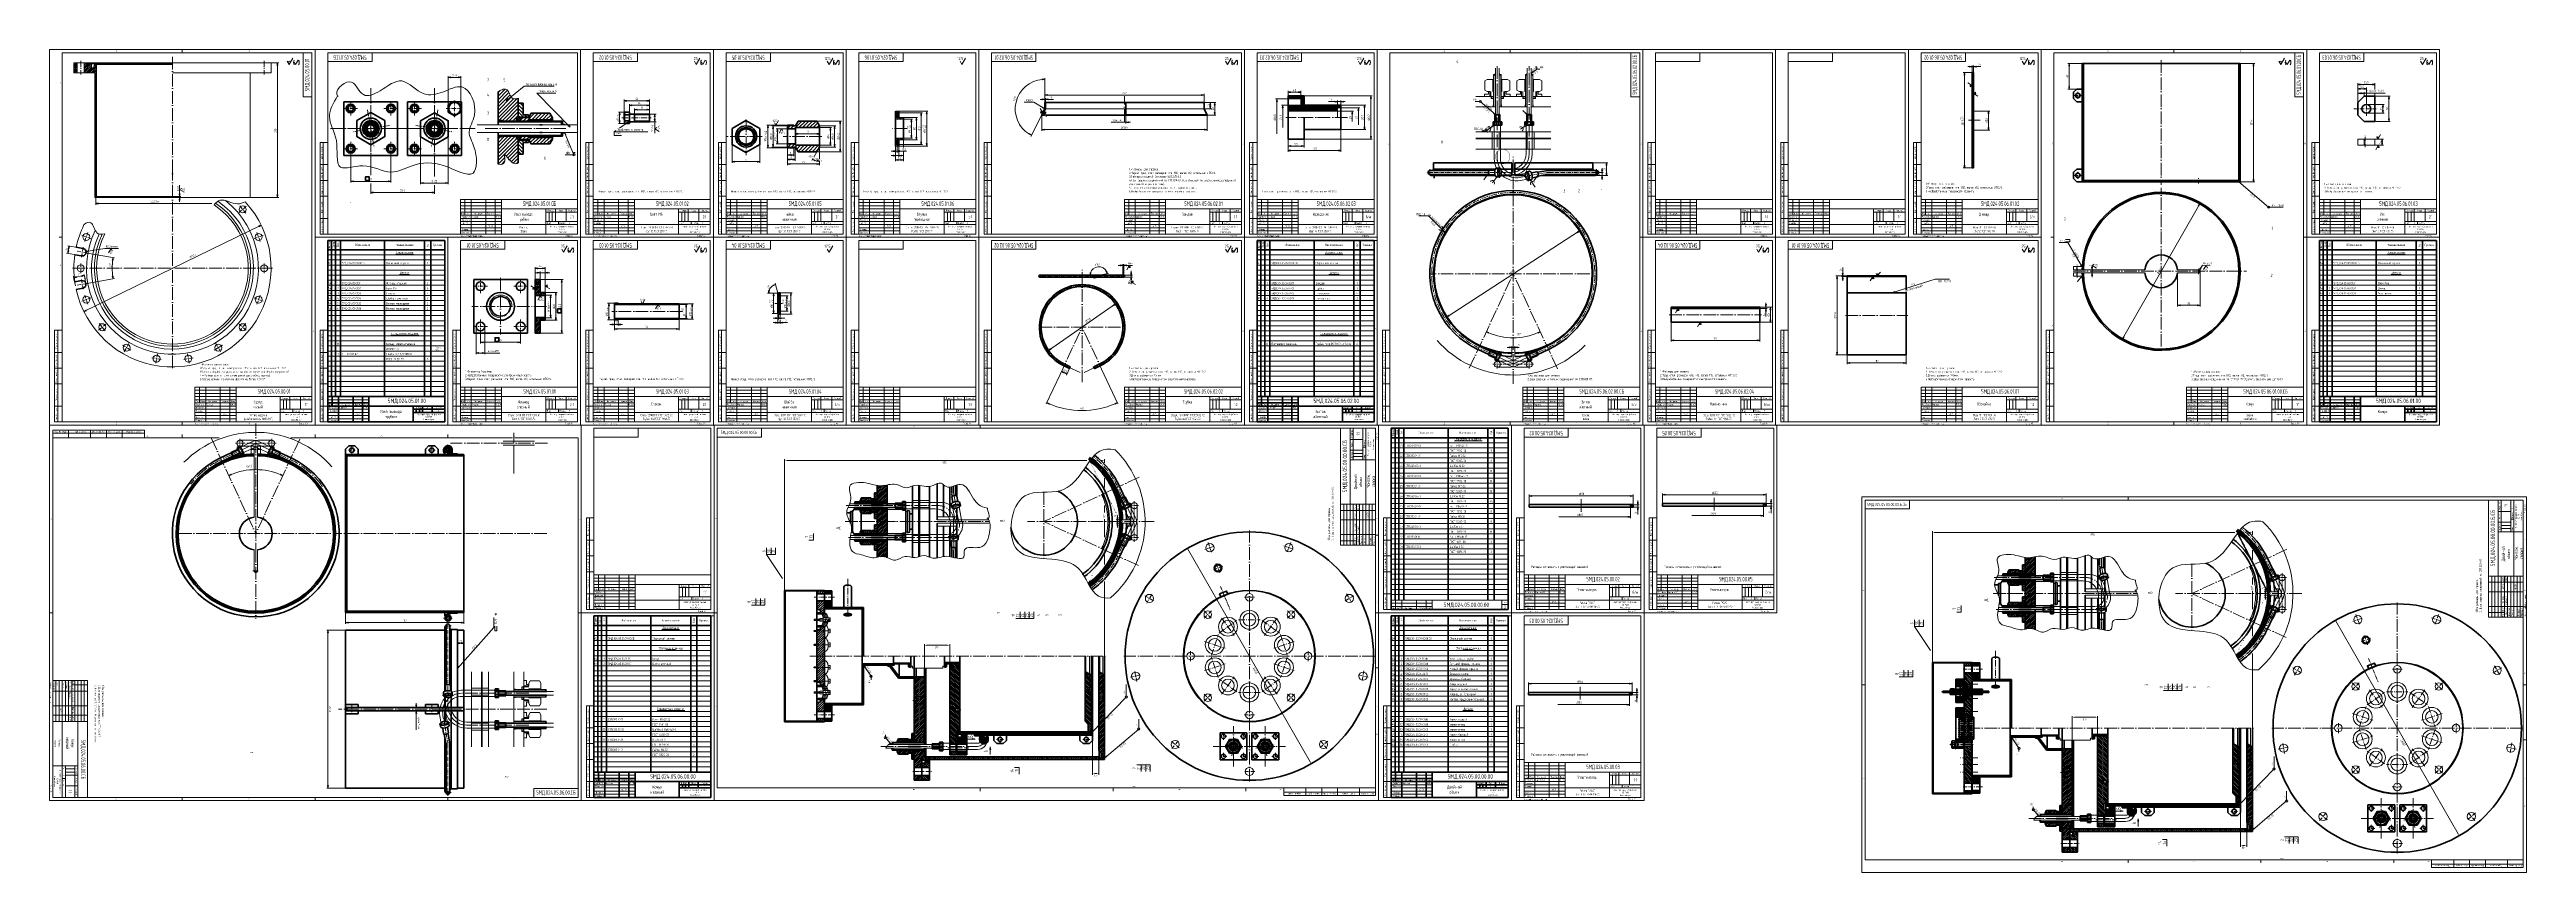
# Model space of a CAD drawing. Extents: x -414 to 4851, y -2165 to 1761.
# Drawn here: x 64 to 3982, y -883 to 419 of the extents above; entities that cross this region are included whole.
import ezdxf
from ezdxf.enums import TextEntityAlignment as Align

# ---------------------------------------------------------------- set-up
doc = ezdxf.new("R2010")
doc.units = 0
for name, pattern in [('S-P10', [15, 10, -2, 1, -2]), ('S-P20', [27, 20, -3, 1, -3]), ('S-P6', [9.8, 6, -1.5, 0.8, -1.5])]:
    doc.linetypes.add(name, pattern=pattern)
for name, color, linetype, lineweight in [('1', 9, 'CONTINUOUS', 20), ('2', 2, 'CONTINUOUS', 50), ('DIM', 4, 'CONTINUOUS', 20), ('HATCH', 5, 'CONTINUOUS', 20), ('TR', 3, 'CONTINUOUS', 20)]:
    doc.layers.add(name, color=color, linetype=linetype, lineweight=lineweight)
doc.styles.add('SIMPLEX', font='simplex.shx', dxfattribs={"width": 0.7})
pattern_1 = [(45, (-530.1103, 194.6528), (-1.4142136, 1.4142136), [])]
pattern_2 = [(45, (-919.879, -295.9373), (-2.828427, 2.828427), [])]
pattern_3 = [(135, (-919.879, -295.9373), (-1.4142136, -1.4142136), [])]
pattern_4 = [(135, (-919.879, -295.9373), (-2.828427, -2.828427), [])]
pattern_5 = [(45, (-919.879, -295.9373), (-1.4142136, 1.4142136), [])]
pattern_6 = [(135, (-735.7578, -585.1634), (-1.4142136, -1.4142136), [])]
pattern_7 = [(135, (-508.505, -572.4058), (-1.4142136, -1.4142136), [])]
pattern_8 = [(45, (-316.3002, 0), (-1.4142136, 1.4142136), [])]
pattern_9 = [(135, (4571.6843, -3026.6931), (-1.0606602, -1.0606602), [])]
pattern_10 = [(225, (2232.5823, 867.5315), (0.7071068, -0.7071068), [])]
pattern_11 = [(315, (2232.5823, 867.5315), (1.4142136, 1.4142136), [])]
pattern_12 = [(225, (2232.5823, 867.5315), (1.4142136, -1.4142136), [])]
pattern_13 = [(315, (2294.7545, -388.0844), (0.7071068, 0.7071068), [])]
pattern_14 = [(225, (2294.7545, -388.0844), (1.4142136, -1.4142136), [])]
pattern_15 = [(315, (2294.7545, -388.0844), (1.4142136, 1.4142136), [])]
pattern_16 = [(315, (2235.9603, -57.6907), (1.4142136, 1.4142136), [])]
pattern_17 = [(315, (2235.9603, -57.6907), (0.7071068, 0.7071068), [])]
pattern_18 = [(315, (2235.9603, -7.2907), (1.4142136, 1.4142136), [])]
pattern_19 = [(225, (2235.9603, -7.2907), (1.4142136, -1.4142136), [])]
pattern_20 = [(315, (2235.9603, -7.2907), (0.7071068, 0.7071068), [])]
pattern_21 = [(315, (2232.5823, 867.5315), (0.7071068, 0.7071068), [])]
pattern_22 = [(225, (2232.5823, 867.5315), (1.0606602, -1.0606602), [])]
pattern_23 = [(135, (2404.308, -1342.488), (-1.0606602, -1.0606602), [])]
pattern_24 = [(135, (2403.708, -1341.888), (-2.0000006, 1e-15), [1.13137, -1.697056]), (135, (2403.308, -1341.888), (-2.0000006, 1e-15), [0.565686, -2.262742]), (135, (2403.708, -1341.488), (-2.0000006, 1e-15), [0.565686, -2.262742])]
pattern_25 = [(225, (2403.708, 261.2374), (-2.0000006, -8e-16), [1.13137, -1.697056]), (225, (2403.308, 261.2374), (-2.0000006, -8e-16), [0.565686, -2.262742]), (225, (2403.708, 260.8374), (-2.0000006, -8e-16), [0.565686, -2.262742])]
pattern_26 = [(225, (2404.308, 261.8374), (-1.0606602, 1.0606602), [])]
pattern_27 = [(225, (771.8392, -2651.7694), (1.767767, -1.767767), [])]
pattern_28 = [(225, (4048.0553, 753.6918), (0.7071068, -0.7071068), [])]
pattern_29 = [(225, (4048.0553, 753.6918), (1.4142136, -1.4142136), [])]
pattern_30 = [(315, (4051.4333, -121.1304), (0.7071068, 0.7071068), [])]
pattern_31 = [(225, (4051.4333, -121.1304), (1.4142136, -1.4142136), [])]
pattern_32 = [(315, (4048.0553, 753.6918), (0.7071068, 0.7071068), [])]
pattern_33 = [(315, (4048.0553, 753.6918), (1.4142136, 1.4142136), [])]
pattern_34 = [(225, (4048.0553, 753.6918), (1.0606602, -1.0606602), [])]
pattern_35 = [(315, (4051.4333, -171.5304), (1.4142136, 1.4142136), [])]
pattern_36 = [(315, (4051.4333, -171.5304), (0.7071068, 0.7071068), [])]
pattern_37 = [(315, (4051.4333, -121.1304), (1.4142136, 1.4142136), [])]
pattern_38 = [(225, (4110.2275, -501.9241), (1.4142136, -1.4142136), [])]
pattern_39 = [(315, (4110.2275, -501.9241), (0.7071068, 0.7071068), [])]
pattern_40 = [(315, (4110.2275, -501.9241), (1.4142136, 1.4142136), [])]
pattern_41 = [(135, (4733.751, -4388.4709), (-1.4142136, -1.4142136), [])]
pattern_42 = [(225, (3550.35123, -2484.72937), (0.35355339, -0.35355339), [])]
pattern_43 = [(225, (3549.92734, -2462.78375), (0.35355339, -0.35355339), [])]

# ---------------------------------------------------------------- blocks, each defined once
blk = doc.blocks.new('STREL')
at = {"layer": 'DIM'}
for p, q in [((0, 0), (1.2, 0.2)), ((1.2, -0.2), (0, 0)), ((0, 0), (3.5, 0)), ((0.4, 0.1), (1.1, 0.1)), ((1.2, 0.2), (1, 0)), ((1, 0), (1.2, -0.2)), ((0.4, -0.1), (1.1, -0.1))]:
    blk.add_line(p, q, dxfattribs=at)
blk = doc.blocks.new('SHTAMP1')
at = {"layer": 'DIM', "color": 2}
for p, q in [((-185, 55), (0, 55)), ((-185, 55), (-185, 0)), ((-178, 55), (-178, 30)), ((-168, 55), (-168, 0)), ((-145, 55), (-145, 0)), ((-130, 55), (-130, 0)), ((-120, 55), (-120, 0)), ((-120, 40), (0, 40)), ((-50, 40), (-50, 0)), ((-35, 40), (-35, 20)), ((-18, 40), (-18, 20)), ((-185, 35), (-120, 35)), ((-185, 30), (-120, 30)), ((-120, 15), (0, 15)), ((-50, 35), (0, 35)), ((-50, 20), (0, 20)), ((-30, 20), (-30, 15))]:
    blk.add_line(p, q, dxfattribs=at)
at = {"layer": 'DIM'}
for p, q in [((-185, 50), (-120, 50)), ((-185, 45), (-120, 45)), ((-185, 40), (-120, 40)), ((-185, 25), (-120, 25)), ((-185, 20), (-120, 20)), ((-185, 15), (-120, 15)), ((-185, 10), (-120, 10)), ((-185, 5), (-120, 5)), ((-45, 35), (-45, 20)), ((-40, 35), (-40, 20))]:
    blk.add_line(p, q, dxfattribs=at)
at = {"layer": 'DIM', "style": 'SIMPLEX', "width": 0.6}
blk.add_text('1', height=2.5, dxfattribs=at).set_placement((-35.2, 16.2))
at = {"layer": 'DIM', "style": 'SIMPLEX', "width": 0.6, "flags": 8}
blk.add_attdef('ОБОЗНАЧЕНИЕ2', text='', height=7, dxfattribs=at).set_placement((-117, 60), align=Align.MIDDLE)
at = {"layer": 'DIM', "style": 'SIMPLEX', "width": 0.6}
for tag, height, p in [('ОБОЗНАЧЕНИЕ', 7, (-60, 47.5)), ('МАСШТАБ', 5, (-9, 27.5))]:
    blk.add_attdef(tag, text='', height=height, dxfattribs=at).set_placement(p, align=Align.MIDDLE)
blk.add_attdef('ТЕЛЕФОН', text='', height=2.5, dxfattribs=at).set_placement((-137.5, 12.5), align=Align.MIDDLE_CENTER)
at = {"layer": 'DIM', "style": 'SIMPLEX', "width": 0.910843}
blk.add_attdef('ДАТА', text='', height=2.5, dxfattribs=at).set_placement((-129.5, 26.2), (-120.5, 26.2), align=Align.FIT)
at = {"layer": 'DIM', "style": 'SIMPLEX', "width": 0.6}
for tag, p in [('ЛИСТОВ', (-13.3, 16.2)), ('FORMAT', (-20, -3.8))]:
    blk.add_attdef(tag, p, '', height=2.5, dxfattribs=at)
at = {"layer": 'TR', "style": 'SIMPLEX', "width": 0.7}
for s, p in [('Изм.', (-181.5, 31.2)), ('Лист', (-173, 31.2)), ('No. докум.', (-156.5, 31.2)), ('Подпись', (-137.5, 31.2)), ('Дата', (-125, 31.2)), ('Литера', (-42.5, 36.2)), ('Институт ядерной физики', (-25, 10.7)), ('Новосибирск', (-25, 2.1)), ('Масса', (-26.5, 36.2)), ('СО РАН', (-25, 6.4)), ('Масштаб', (-9, 36.2))]:
    blk.add_text(s, height=2.5, dxfattribs=at).set_placement(p, align=Align.CENTER)
at = {"layer": 'TR', "style": 'SIMPLEX'}
for s, width, p in [('T.контр.', 0.7, (-183.5, 16.2)), ('Утвердил', 0.7, (-183.5, 1.2)), ('Разработал', 0.6, (-183.5, 26.2)), ('Проверил', 0.7, (-183.5, 21.2)), ('Н.контр.', 0.7, (-183.5, 6.2)), ('Лист', 0.7, (-48.5, 16.2)), ('Листов', 0.7, (-28.5, 16.2))]:
    blk.add_text(s, height=2.5, dxfattribs=dict(at, width=width)).set_placement(p)
at = {"layer": 'TR', "style": 'SIMPLEX', "width": 0.6}
for tag, p, height in [('УТВЕРДИЛ', (-166.7, 1.2), 2.5), ('РАЗРАБОТАЛ', (-166.7, 26.2), 2.5), ('ПРОВЕРИЛ', (-166.7, 21.2), 2.5), ('НОРМОКОНТРОЛЬ', (-166.7, 6.2), 2.5), ('ФАЙЛ', (-185, -4), 2)]:
    blk.add_attdef(tag, p, '', height=height, dxfattribs=at)
for tag, height, p in [('НАИМЕНОВАНИЕ2', 5, (-85.3, 21.2)), ('НАИМЕНОВАНИЕ', 5, (-85.3, 29.2)), ('СОРТАМЕНТ', 3.5, (-85, 3)), ('МАТЕРИАЛ', 3.5, (-85, 9))]:
    blk.add_attdef(tag, text='', height=height, dxfattribs=at).set_placement(p, align=Align.CENTER)
blk = doc.blocks.new('A4')
at = {"layer": 'DIM', "color": 2}
for p, q in [((8, 5), (8, 150)), ((20, 150), (8, 150)), ((13, 5), (13, 150)), ((20, 115), (8, 115)), ((20, 90), (8, 90)), ((20, 65), (8, 65)), ((20, 30), (8, 30)), ((20, 5), (8, 5))]:
    blk.add_line(p, q, dxfattribs=at)
at = {"layer": 'DIM'}
blk.add_lwpolyline([(0, 0), (0, 297), (210, 297), (210, 0)], close=True, dxfattribs=at)
at = {"layer": 'DIM', "color": 2}
blk.add_lwpolyline([(20, 5), (20, 292), (205, 292), (205, 5)], close=True, dxfattribs=at)
blk.add_lwpolyline([(20, 278), (90, 278), (90, 292)], dxfattribs=at)
at = {"layer": 'DIM'}
ref = blk.add_blockref('SHTAMP1', (205, 5), dxfattribs=at)
ref.add_attrib('МАСШТАБ', '1:1', dxfattribs={"height": 5, "style": 'SIMPLEX', "width": 0.6}).set_placement((196, 32.5), align=Align.MIDDLE)
ref.add_attrib('ЛИСТОВ', '1', (191.7, 21.2), dxfattribs={"height": 2.5, "style": 'SIMPLEX', "width": 0.6})
ref.add_attrib('FORMAT', 'Format A4', (185, 1.2), dxfattribs={"height": 2.5, "style": 'SIMPLEX', "width": 0.6})
at = {"layer": 'DIM', "style": 'SIMPLEX', "width": 0.7}
for s, p in [('Подпись и дата', (11.8, 132.5)), ('Инв. No. дубл.', (11.8, 102.5)), ('Взам. инв. No.', (11.8, 77.5)), ('Подп. и дата', (11.8, 47.5)), ('Инв. No. подл.', (11.8, 17.5))]:
    blk.add_text(s, height=2.5, rotation=90, dxfattribs=at).set_placement(p, align=Align.CENTER)
blk = doc.blocks.new('LEADR')
at = {"layer": 'DIM'}
for p, q in [((-1.2, 0.2), (0, 0)), ((-1, 0), (-1.2, 0.2)), ((0, 0), (-1.2, -0.2)), ((-0.4, 0.1), (-1.1, 0.1)), ((0, 0), (-1, 0)), ((-1.2, -0.2), (-1, 0)), ((-0.4, -0.1), (-1.1, -0.1))]:
    blk.add_line(p, q, dxfattribs=at)
blk = doc.blocks.new('SVLEADR')
at = {"layer": 'DIM'}
for p, q in [((-1.2, -0.2), (-1, 0)), ((0, 0), (-1.2, -0.2)), ((-0.4, -0.1), (-1.1, -0.1))]:
    blk.add_line(p, q, dxfattribs=at)
blk = doc.blocks.new('specif2')
at = {"layer": '1'}
for p, q in [((20, 269), (205, 269)), ((20, 261), (205, 261)), ((20, 253), (205, 253)), ((20, 245), (205, 245)), ((20, 237), (205, 237)), ((20, 229), (205, 229)), ((20, 221), (205, 221)), ((20, 213), (205, 213)), ((20, 205), (205, 205)), ((20, 197), (205, 197)), ((20, 189), (205, 189)), ((20, 181), (205, 181)), ((20, 173), (205, 173)), ((20, 165), (205, 165)), ((20, 157), (205, 157)), ((20, 149), (205, 149)), ((20, 141), (205, 141)), ((20, 133), (205, 133)), ((20, 125), (205, 125)), ((20, 117), (205, 117)), ((20, 109), (205, 109)), ((20, 101), (205, 101)), ((20, 93), (205, 93)), ((20, 85), (205, 85)), ((20, 77), (205, 77)), ((20, 69), (205, 69)), ((20, 61), (205, 61)), ((20, 53), (205, 53)), ((20, 53), (205, 53)), ((20, 45), (205, 45)), ((20, 37), (205, 37)), ((20, 29), (205, 29))]:
    blk.add_line(p, q, dxfattribs=at)
at = {"layer": '2'}
for p, q in [((20, 292), (205, 292)), ((20, 5), (20, 292)), ((205, 277), (20, 277)), ((26, 20), (26, 292)), ((32, 20), (32, 292)), ((40, 20), (40, 292)), ((110, 20), (110, 292)), ((173, 20), (173, 292)), ((183, 20), (183, 292)), ((205, 292), (205, 5)), ((205, 5), (20, 5))]:
    blk.add_line(p, q, dxfattribs=at)
at = {"layer": 'DIM', "color": 2}
for p, q in [((8, 5), (8, 150)), ((20, 150), (8, 150)), ((13, 5), (13, 150)), ((20, 115), (8, 115)), ((20, 90), (8, 90)), ((20, 65), (8, 65)), ((20, 30), (8, 30)), ((20, 5), (8, 5)), ((20, 20), (205, 20)), ((20, 10), (85, 10)), ((27, 20), (27, 5)), ((37, 20), (37, 5)), ((60, 20), (60, 5)), ((75, 20), (75, 5)), ((85, 20), (85, 5)), ((195, 20), (195, 5)), ((195, 13), (205, 13))]:
    blk.add_line(p, q, dxfattribs=at)
at = {"layer": 'DIM'}
blk.add_line((20, 15), (85, 15), dxfattribs=at)
blk.add_lwpolyline([(0, 0), (0, 297), (210, 297), (210, 0)], close=True, dxfattribs=at)
at = {"layer": 'DIM', "style": 'SIMPLEX', "width": 0.7}
blk.add_text('2', height=5, dxfattribs=at).set_placement((200, 9), align=Align.MIDDLE)
at = {"layer": 'TR', "style": 'SIMPLEX'}
for s, height, width, p in [('Формат', 3.36, 0.6, (23, 285)), ('Зона', 3.5, 0.7, (29, 285)), ('Поз.', 3.5, 0.7, (36, 285)), ('Кол.', 3.5, 0.7, (178, 285))]:
    blk.add_text(s, height=height, rotation=90, dxfattribs=dict(at, width=width)).set_placement(p, align=Align.MIDDLE)
at = {"layer": 'TR', "style": 'SIMPLEX', "width": 0.7}
for s, height, p in [('Обозначение', 3.5, (75, 285)), ('Наименование', 3.5, (141.5, 285)), ('Примеч.', 3.5, (194, 284.5)), ('Лист', 2.5, (200, 16.5))]:
    blk.add_text(s, height=height, dxfattribs=at).set_placement(p, align=Align.MIDDLE)
for s, p in [('Подпись и дата', (11.8, 132.5)), ('Инв. No. дубл.', (11.8, 102.5)), ('Взам. инв. No.', (11.8, 77.5)), ('Подп. и дата', (11.8, 47.5)), ('Инв. No. подл.', (11.8, 17.5))]:
    blk.add_text(s, height=2.5, rotation=90, dxfattribs=at).set_placement(p, align=Align.CENTER)
for s, p in [('Изм.', (23.5, 6.2)), ('Лист', (32, 6.2)), ('No. докум.', (48.5, 6.2)), ('Подпись', (67.5, 6.2)), ('Дата', (80, 6.2))]:
    blk.add_text(s, height=2.5, dxfattribs=at).set_placement(p, align=Align.CENTER)

msp = doc.modelspace()

# ---------------------------------------------------------------- hatches: boundary and pattern name
at = {"layer": '1'}
h = msp.add_hatch(dxfattribs=at)
h.set_pattern_fill('U', color=256, scale=2, angle=45, style=0, pattern_type=0)
h.set_pattern_definition(pattern_1)
h.paths.add_polyline_path([(108.2, 398.4), (102.7, 398.4), (102.7, 382.4), (108.2, 382.4)])
h = msp.add_hatch(dxfattribs=at)
h.set_pattern_fill('U', color=256, scale=2, angle=45, style=0, pattern_type=0)
h.set_pattern_definition([(45, (-323.1745, -281.192), (-1.4142136, 1.4142136), [])])
h.paths.add_polyline_path([(840.3, -9.1), (848.3, -9.1), (848.3, -3.9), (832.3, -3.9), (832.3, -29.5), (840.3, -29.5)])
at = {"layer": 'HATCH'}
h = msp.add_hatch(dxfattribs=at)
h.set_pattern_fill('U', color=256, scale=2, angle=45, style=0, pattern_type=0)
h.set_pattern_definition(pattern_1)
h.paths.add_polyline_path([(135.7, 382.4), (135.7, 185.4), (137.4, 185.4), (137.4, 186.9), (138.7, 186.9), (138.7, 395.4), (135.3, 395.4), (134, 390.4), (130.7, 390.4), (130.7, 396.4), (122.7, 396.4), (122.7, 398.4), (119.2, 398.4), (119.2, 382.4)])
h = msp.add_hatch(dxfattribs=at)
h.set_pattern_fill('U', color=256, angle=45, style=0, pattern_type=0)
h.set_pattern_definition([(45, (1276.0824, 408.8068), (-0.7071068, 0.7071068), [])])
h.paths.add_polyline_path([(3527, 210.2), (3529, 210.2), (3529, 363.2), (3529, 397.2), (3527, 397.2), (3527, 363.2)])
h = msp.add_hatch(dxfattribs=at)
h.set_pattern_fill('U', color=256, scale=4, angle=45, style=0, pattern_type=0)
h.set_pattern_definition(pattern_2)
edge = h.paths.add_edge_path()
edge.add_line((773.6, 307.1), (779.6, 307.1))
edge.add_line((779.6, 307.1), (779.6, 306.1))
edge.add_line((779.6, 306.1), (802.6, 306.1))
edge.add_line((802.6, 306.1), (802.6, 310.1))
edge.add_line((802.6, 310.1), (805.6, 310.1))
edge.add_line((805.6, 310.1), (805.6, 342.2))
edge.add_spline(control_points=[(805.6, 342.2), (801.3, 340.7), (793.2, 340.3), (789.5, 360.4), (779.6, 356.1), (773.6, 352.3)], knot_values=[2.918944, 2.918944, 2.918944, 2.918944, 9.087145, 16.063338, 24.2939, 24.2939, 24.2939, 24.2939], degree=3, periodic=0)
edge.add_line((773.6, 352.3), (773.6, 307.1))
h = msp.add_hatch(dxfattribs=at)
h.set_pattern_fill('U', color=256, scale=1.5, angle=135, style=0, pattern_type=0)
h.set_pattern_definition(pattern_9)
h.paths.add_polyline_path([(3105.3, 321.9), (3107.3, 321.9), (3107.3, 323.9), (3107.3, 382.9), (3105.3, 382.9)])
h = msp.add_hatch(dxfattribs=at)
h.set_pattern_fill('U', color=256, scale=4, angle=135, style=0, pattern_type=0)
h.set_pattern_definition(pattern_4)
h.paths.add_polyline_path([(805.6, 312.1), (807.1, 312.1), (818.6, 312.1), (818.6, 311), (821.6, 311), (821.6, 311), (821.6, 312.1), (821.6, 316.1), (813.6, 316.1), (813.6, 334.5), (805.6, 334.5)])
h = msp.add_hatch(dxfattribs=at)
h.set_pattern_fill('U', color=256, scale=4, angle=45, style=0, pattern_type=0)
h.set_pattern_definition(pattern_2)
h.paths.add_polyline_path([(859.6, 308.1), (859.6, 311), (855.4, 318.4), (825.9, 318.4), (821.6, 311), (821.6, 311), (818.6, 311), (818.6, 312.1), (808.6, 312.1), (808.6, 306.1), (821.6, 306.1), (821.6, 308.1)])
h = msp.add_hatch(dxfattribs=at)
h.set_pattern_fill('U', color=256, scale=2, angle=45, style=0, pattern_type=0)
h.set_pattern_definition(pattern_8)
h.paths.add_polyline_path([(1405, 319.1), (1407.5, 319.1), (1407.5, 321.6), (1402.5, 321.6), (1402.5, 309.1), (1414.8, 309.1), (1414.8, 311.6), (1405, 311.6)])
h = msp.add_hatch(dxfattribs=at)
h.set_pattern_fill('U', color=256, angle=45, style=0, pattern_type=0)
h.set_pattern_definition([(45, (0, 0), (-0.7071068, 0.7071068), [])])
h.paths.add_polyline_path([(1639.3, 335.3), (1638.3, 335.3), (1638.3, 326.1, -0.118358), (1638, 324.7), (1633.5, 315.9), (1634.4, 315.5), (1638.9, 324.2, 0.118358), (1639.3, 326.1)])
h = msp.add_hatch(dxfattribs=at)
h.set_pattern_fill('U', color=256, scale=1.5, angle=45, style=0, pattern_type=0)
h.set_pattern_definition([(45, (0, 0), (-1.0606602, 1.0606602), [])])
h.paths.add_polyline_path([(2101.5, 326.8), (2106.5, 326.8), (2106.5, 331), (2048.5, 331), (2048.5, 346), (2023.5, 346), (2023.5, 341), (2043.5, 341), (2043.5, 331), (2023.5, 331), (2023.5, 321.8), (2101.5, 321.8)])
h = msp.add_hatch(dxfattribs=at)
h.set_pattern_fill('U', color=256, scale=2, angle=135, style=0, pattern_type=0)
h.set_pattern_definition(pattern_3)
h.paths.add_polyline_path([(773.6, 307.1), (773.6, 305.1), (875.8, 305.1), (875.8, 306.1), (779.6, 306.1), (779.6, 307.1)])
h = msp.add_hatch(dxfattribs=at)
h.set_pattern_fill('U', color=256, scale=2, angle=135, style=0, pattern_type=0)
h.set_pattern_definition(pattern_3)
h.paths.add_polyline_path([(773.6, 283.1), (773.6, 281.1), (779.6, 281.1), (779.6, 282.1), (875.8, 282.1), (875.8, 283.1)])
h = msp.add_hatch(dxfattribs=at)
h.set_pattern_fill('U', color=256, scale=4, angle=45, style=0, pattern_type=0)
h.set_pattern_definition(pattern_2)
edge = h.paths.add_edge_path()
edge.add_line((805.6, 278.1), (802.6, 278.1))
edge.add_line((802.6, 278.1), (802.6, 282.1))
edge.add_line((802.6, 282.1), (779.6, 282.1))
edge.add_line((779.6, 282.1), (779.6, 281.1))
edge.add_line((779.6, 281.1), (773.6, 281.1))
edge.add_line((773.6, 281.1), (773.6, 237.7))
edge.add_spline(control_points=[(773.6, 237.7), (778.9, 237), (786.6, 237.8), (781.2, 261.5), (794.5, 237.1), (803, 238.5), (805.6, 239.8)], knot_values=[3.204489, 3.204489, 3.204489, 3.204489, 9.545762, 14.965529, 24.313547, 28.505208, 28.505208, 28.505208, 28.505208], degree=3, periodic=0)
edge.add_line((805.6, 239.8), (805.6, 278.1))
h = msp.add_hatch(dxfattribs=at)
h.set_pattern_fill('U', color=256, scale=2, angle=135, style=0, pattern_type=0)
h.set_pattern_definition(pattern_3)
h.paths.add_polyline_path([(808.6, 311), (805.6, 311), (805.6, 306.1), (808.6, 306.1)])
h = msp.add_hatch(dxfattribs=at)
h.set_pattern_fill('U', color=256, scale=2, angle=135, style=0, pattern_type=0)
h.set_pattern_definition(pattern_3)
h.paths.add_polyline_path([(808.6, 282.1), (805.6, 282.1), (805.6, 277.3), (808.6, 277.3)])
h = msp.add_hatch(dxfattribs=at)
h.set_pattern_fill('U', color=256, scale=4, angle=135, style=0, pattern_type=0)
h.set_pattern_definition(pattern_4)
h.paths.add_polyline_path([(813.6, 272.1), (821.6, 272.1), (821.6, 277.3), (818.6, 277.3), (818.6, 276.1), (808.6, 276.1), (808.6, 277.3), (805.6, 277.3), (805.6, 253.7), (813.6, 253.7)])
h = msp.add_hatch(dxfattribs=at)
h.set_pattern_fill('U', color=256, scale=4, angle=45, style=0, pattern_type=0)
h.set_pattern_definition(pattern_2)
h.paths.add_polyline_path([(859.6, 277.2), (859.6, 280.1), (821.6, 280.1), (821.6, 282.1), (808.6, 282.1), (808.6, 276.1), (818.6, 276.1), (818.6, 277.3), (821.6, 277.3), (821.6, 277.2), (825.9, 269.9), (855.4, 269.9)])
h = msp.add_hatch(dxfattribs=at)
h.set_pattern_fill('U', color=256, scale=2, angle=45, style=0, pattern_type=0)
h.set_pattern_definition(pattern_5)
h.paths.add_polyline_path([(874.8, 301.1), (874.8, 304.1), (875.8, 304.1), (875.8, 305.1), (873.8, 305.1), (873.8, 300.1), (878.8, 300.1), (878.8, 301.1)])
h = msp.add_hatch(dxfattribs=at)
h.set_pattern_fill('U', color=256, scale=2, angle=45, style=0, pattern_type=0)
h.set_pattern_definition(pattern_5)
h.paths.add_polyline_path([(873.8, 288.1), (873.8, 283.1), (875.8, 283.1), (875.8, 284.1), (874.8, 284.1), (874.8, 287.1), (878.8, 287.1), (878.8, 288.1)])
h = msp.add_hatch(dxfattribs=at)
h.set_pattern_fill('U', color=256, scale=4, angle=45, style=0, pattern_type=0)
h.set_pattern_definition([(45, (-497.3406, -308.2815), (-2.828427, 2.828427), [])])
h.paths.add_polyline_path([(1282.2, 295.8), (1282.2, 298.7), (1277.9, 306.1), (1248.4, 306.1), (1244.2, 298.7), (1244.2, 298.7), (1241.2, 298.7), (1241.2, 299.8), (1231.2, 299.8), (1231.2, 293.8), (1244.2, 293.8), (1244.2, 295.8)])
h = msp.add_hatch(dxfattribs=at)
h.set_pattern_fill('U', color=256, scale=2, angle=45, style=0, pattern_type=0)
h.set_pattern_definition(pattern_8)
h.paths.add_polyline_path([(1402.5, 279.1), (1402.5, 266.6), (1407.5, 266.6), (1407.5, 269.1), (1405, 269.1), (1405, 276.6), (1414.8, 276.6), (1414.8, 279.1)])
h = msp.add_hatch(dxfattribs=at)
h.set_pattern_fill('U', color=256, scale=1.5, angle=135, style=0, pattern_type=0)
h.set_pattern_definition(pattern_9)
h.paths.add_polyline_path([(3107.3, 292.9), (3105.3, 292.9), (3105.3, 231.9), (3107.3, 231.9)])
h = msp.add_hatch(dxfattribs=at)
h.set_pattern_fill('U', color=256, scale=4, angle=45, style=0, pattern_type=0)
h.set_pattern_definition([(45, (-503.294, 0), (-2.828427, 2.828427), [])])
h.paths.add_polyline_path([(1244.2, 267.8), (1244.2, 269.8), (1231.2, 269.8), (1231.2, 263.8), (1241.2, 263.8), (1241.2, 265), (1244.1, 265), (1248.4, 257.5), (1277.9, 257.5), (1282.2, 264.9), (1282.2, 267.8)])
h = msp.add_hatch(dxfattribs=at)
h.set_pattern_fill('U', color=256, angle=135, style=0, pattern_type=0)
h.set_pattern_definition([(135, (1276.0824, 408.8068), (-0.7071068, -0.7071068), [])])
h.paths.add_polyline_path([(3465.5, 212.2), (3465.5, 210.2), (3527, 210.2), (3527, 212.2)])
h = msp.add_hatch(dxfattribs=at)
h.set_pattern_fill('U', color=256, scale=2, angle=45, style=0, pattern_type=0)
h.set_pattern_definition([(45, (-323.1745, -279.142), (-1.4142136, 1.4142136), [])])
h.paths.add_polyline_path([(840.3, 55.4), (832.3, 55.4), (832.3, 29.8), (840.5, 29.8), (848.3, 29.8), (848.3, 29.8), (848.3, 30.9), (848.3, 34.9), (840.3, 34.9)])
h = msp.add_hatch(dxfattribs=at)
h.set_pattern_fill('U', color=256, scale=0.5, angle=135, style=0, pattern_type=0)
h.set_pattern_definition([(135, (2901.6114, -1065.38173), (-0.3535534, -0.3535534), [])])
h.paths.add_polyline_path([(3000.9, 60.1), (3000.9, 61.1), (2924.4, 61.1), (2907.4, 61.1), (2907.4, 60.1), (2924.4, 60.1)])
h = msp.add_hatch(dxfattribs=at)
h.set_pattern_fill('U', color=256, scale=2, angle=135, style=0, pattern_type=0)
h.set_pattern_definition(pattern_6)
h.paths.add_polyline_path([(957.7, 17.9), (957.7, 15.9), (1060, 15.9), (1060, 16.9), (963.7, 16.9), (963.7, 17.9)])
h = msp.add_hatch(dxfattribs=at)
h.set_pattern_fill('U', color=256, scale=2, angle=135, style=0, pattern_type=0)
h.set_pattern_definition(pattern_7)
h.paths.add_polyline_path([(1220, 34.5), (1217, 34.5), (1217, 29.7), (1220, 29.7)])
h = msp.add_hatch(dxfattribs=at)
h.set_pattern_fill('U', color=256, scale=2, angle=135, style=0, pattern_type=0)
h.set_pattern_definition(pattern_7)
h.paths.add_polyline_path([(1220, 5.7), (1217, 5.7), (1217, 0.8), (1220, 0.8)])
h = msp.add_hatch(dxfattribs=at)
h.set_pattern_fill('U', color=256, scale=1.5, angle=45, style=0, pattern_type=0)
h.set_pattern_definition([(45, (1214.7577, -1514.4971), (-1.0606602, 1.0606602), [])])
h.paths.add_polyline_path([(2629.1, 11.7), (2629.1, 9.7), (2769.1, 9.7), (2769.1, 11.7)])
h = msp.add_hatch(dxfattribs=at)
h.set_pattern_fill('U', color=256, scale=2, angle=135, style=0, pattern_type=0)
h.set_pattern_definition(pattern_6)
h.paths.add_polyline_path([(957.7, -6.1), (957.7, -8.1), (963.7, -8.1), (963.7, -7.1), (1060, -7.1), (1060, -6.1)])
h = msp.add_hatch(dxfattribs=at)
h.set_pattern_fill('U', color=256, angle=225, style=0, pattern_type=0)
h.set_pattern_definition(pattern_10)
edge = h.paths.add_edge_path()
edge.add_line((1757, -325), (1757.7, -325))
edge.add_line((1757.7, -325), (1758.5, -325))
edge.add_arc((1637, -327.5), 121.5, 361.179, 412.9647)
edge.add_spline(control_points=[(1710.2, -230.5), (1709.9, -230.9), (1709.6, -231.3), (1709.3, -231.7)], knot_values=[407.439653, 407.439653, 407.439653, 407.439653, 408.88198, 408.88198, 408.88198, 408.88198], degree=3, periodic=0)
edge.add_arc((1637, -327.5), 120, 361.1937, 412.9539, ccw=False)
h = msp.add_hatch(dxfattribs=at)
h.set_pattern_fill('U', color=256, scale=2, angle=225, style=0, pattern_type=0)
h.set_pattern_definition(pattern_12)
edge = h.paths.add_edge_path()
edge.add_spline(control_points=[(1389.2, -269.5), (1386, -270.1), (1380.5, -271.3), (1375.4, -270.8), (1373.2, -270.5)], knot_values=[1083.200041, 1083.200041, 1083.200041, 1083.200041, 1092.685871, 1099.873676, 1099.873676, 1099.873676, 1099.873676], degree=3, periodic=0)
edge.add_line((1373.2, -270.5), (1373.2, -294.3))
edge.add_line((1373.2, -294.3), (1374.7, -294.3))
edge.add_line((1374.7, -294.3), (1374.7, -296.3))
edge.add_line((1374.7, -296.3), (1386.2, -296.3))
edge.add_line((1386.2, -296.3), (1386.2, -295.8))
edge.add_line((1386.2, -295.8), (1389.2, -295.8))
edge.add_line((1389.2, -295.8), (1389.2, -269.5))
h = msp.add_hatch(dxfattribs=at)
h.set_pattern_fill('U', color=256, angle=315, style=0, pattern_type=0)
h.set_pattern_definition(pattern_21)
h.paths.add_polyline_path([(1336.6, -299.3), (1339.1, -299.3), (1339.1, -296.8), (1338.1, -296.8), (1338.1, -297.3), (1338.6, -297.3), (1338.6, -298.8), (1336.6, -298.8)])
h = msp.add_hatch(dxfattribs=at)
h.set_pattern_fill('U', color=256, angle=315, style=0, pattern_type=0)
h.set_pattern_definition(pattern_21)
h.paths.add_polyline_path([(1338.1, -307.8), (1339.1, -307.8), (1339.1, -305.3), (1336.6, -305.3), (1336.6, -305.8), (1338.6, -305.8), (1338.6, -307.3), (1338.1, -307.3)])
h = msp.add_hatch(dxfattribs=at)
h.set_pattern_fill('U', color=256, angle=225, style=0, pattern_type=0)
h.set_pattern_definition(pattern_10)
h.paths.add_polyline_path([(1386.2, -296.3), (1338.1, -296.3), (1338.1, -296.8), (1389.2, -296.8), (1389.2, -295.8), (1386.2, -295.8)])
h = msp.add_hatch(dxfattribs=at)
h.set_pattern_fill('U', color=256, angle=225, style=0, pattern_type=0)
h.set_pattern_definition(pattern_10)
h.paths.add_polyline_path([(1386.2, -308.8), (1389.2, -308.8), (1389.2, -307.8), (1338.1, -307.8), (1338.1, -308.3), (1386.2, -308.3)])
h = msp.add_hatch(dxfattribs=at)
h.set_pattern_fill('U', color=256, scale=2, angle=225, style=0, pattern_type=0)
h.set_pattern_definition(pattern_19)
h.paths.add_polyline_path([(1346.2, -293.9), (1346.2, -295.3), (1365.2, -295.3), (1365.2, -296.3), (1371.7, -296.3), (1371.7, -293.3), (1366.7, -293.3), (1366.7, -293.9), (1365.2, -293.9), (1365.2, -293.9), (1363.1, -290.2), (1348.3, -290.2)])
h = msp.add_hatch(dxfattribs=at)
h.set_pattern_fill('U', color=256, scale=2, angle=225, style=0, pattern_type=0)
h.set_pattern_definition(pattern_19)
h.paths.add_polyline_path([(1346.2, -309.3), (1346.2, -310.8), (1348.3, -314.5), (1363.1, -314.5), (1365.2, -310.8), (1365.2, -310.8), (1366.7, -310.8), (1366.7, -311.3), (1371.7, -311.3), (1371.7, -308.3), (1365.2, -308.3), (1365.2, -309.3)])
h = msp.add_hatch(dxfattribs=at)
h.set_pattern_fill('U', color=256, scale=2, angle=315, style=0, pattern_type=0)
h.set_pattern_definition(pattern_18)
h.paths.add_polyline_path([(1369.2, -291.3), (1365.2, -291.3), (1365.2, -293.9), (1366.7, -293.9), (1366.7, -293.3), (1371.7, -293.3), (1371.7, -293.9), (1373.2, -293.9), (1373.2, -282.1), (1369.2, -282.1)])
h = msp.add_hatch(dxfattribs=at)
h.set_pattern_fill('U', color=256, scale=2, angle=315, style=0, pattern_type=0)
h.set_pattern_definition(pattern_18)
h.paths.add_polyline_path([(1373.2, -311.3), (1372.5, -311.3), (1366.7, -311.3), (1366.7, -310.8), (1365.2, -310.8), (1365.2, -310.8), (1365.2, -311.3), (1365.2, -313.3), (1369.2, -313.3), (1369.2, -322.5), (1373.2, -322.5)])
h = msp.add_hatch(dxfattribs=at)
h.set_pattern_fill('U', color=256, angle=315, style=0, pattern_type=0)
h.set_pattern_definition(pattern_20)
h.paths.add_polyline_path([(1371.7, -296.3), (1373.2, -296.3), (1373.2, -293.9), (1371.7, -293.9)])
h = msp.add_hatch(dxfattribs=at)
h.set_pattern_fill('U', color=256, angle=315, style=0, pattern_type=0)
h.set_pattern_definition(pattern_20)
h.paths.add_polyline_path([(1371.7, -310.8), (1373.2, -310.8), (1373.2, -308.3), (1371.7, -308.3)])
h = msp.add_hatch(dxfattribs=at)
h.set_pattern_fill('U', color=256, scale=2, angle=225, style=0, pattern_type=0)
h.set_pattern_definition(pattern_12)
h.paths.add_polyline_path([(1373.2, -344.7), (1374.7, -344.7), (1374.7, -346.7), (1386.2, -346.7), (1386.2, -346.2), (1389.2, -346.2), (1389.2, -308.8), (1386.2, -308.8), (1386.2, -308.3), (1374.7, -308.3), (1374.7, -310.3), (1373.2, -310.3)])
h = msp.add_hatch(dxfattribs=at)
h.set_pattern_fill('U', color=256, angle=45, style=0, double=1, pattern_type=0)
h.set_pattern_definition([(45, (-665.8409, -1811.4971), (-0.70710678, 0.70710678), []), (135, (-665.8409, -1811.4971), (-0.70710678, -0.70710678), [])])
h.paths.add_polyline_path([(2568.7, -300.7), (2564.7, -300.7), (2564.7, -304.7), (2568.7, -304.7)])
h = msp.add_hatch(dxfattribs=at)
h.set_pattern_fill('U', color=256, angle=45, style=0, double=1, pattern_type=0)
h.set_pattern_definition([(45, (-455.2241, -1809.6479), (-0.70710678, 0.70710678), []), (135, (-455.2241, -1809.6479), (-0.70710678, -0.70710678), [])])
h.paths.add_polyline_path([(2779.3, -298.9), (2775.3, -298.9), (2775.3, -302.9), (2779.3, -302.9)])
h = msp.add_hatch(dxfattribs=at)
h.set_pattern_fill('U', color=256, angle=315, style=0, pattern_type=0)
h.set_pattern_definition(pattern_21)
h.paths.add_polyline_path([(1338.1, -347.7), (1338.6, -347.7), (1338.6, -349.2), (1336.6, -349.2), (1336.6, -349.7), (1339.1, -349.7), (1339.1, -347.2), (1338.1, -347.2)])
h = msp.add_hatch(dxfattribs=at)
h.set_pattern_fill('U', color=256, angle=225, style=0, pattern_type=0)
h.set_pattern_definition(pattern_10)
h.paths.add_polyline_path([(1386.2, -346.7), (1338.1, -346.7), (1338.1, -347.2), (1389.2, -347.2), (1389.2, -346.2), (1386.2, -346.2)])
h = msp.add_hatch(dxfattribs=at)
h.set_pattern_fill('U', color=256, scale=2, angle=225, style=0, pattern_type=0)
h.set_pattern_definition(pattern_12)
h.paths.add_polyline_path([(1346.2, -344.3), (1346.2, -345.7), (1365.2, -345.7), (1365.2, -346.7), (1371.7, -346.7), (1371.7, -343.7), (1366.7, -343.7), (1366.7, -344.3), (1365.2, -344.3), (1365.2, -344.3), (1363.7, -341.7), (1347.7, -341.7)])
h = msp.add_hatch(dxfattribs=at)
h.set_pattern_fill('U', color=256, scale=2, angle=315, style=0, pattern_type=0)
h.set_pattern_definition(pattern_16)
h.paths.add_polyline_path([(1369.2, -341.7), (1365.2, -341.7), (1365.2, -344.3), (1366.7, -344.3), (1366.7, -343.7), (1371.7, -343.7), (1371.7, -344.3), (1373.2, -344.3), (1373.2, -332.5), (1369.2, -332.5)])
h = msp.add_hatch(dxfattribs=at)
h.set_pattern_fill('U', color=256, angle=315, style=0, pattern_type=0)
h.set_pattern_definition(pattern_17)
h.paths.add_polyline_path([(1371.7, -346.7), (1373.2, -346.7), (1373.2, -344.3), (1371.7, -344.3)])
h = msp.add_hatch(dxfattribs=at)
h.set_pattern_fill('U', color=256, angle=225, style=0, pattern_type=0)
h.set_pattern_definition(pattern_10)
edge = h.paths.add_edge_path()
edge.add_spline(control_points=[(1707, -425), (1707.2, -425.5), (1707.5, -425.9), (1707.7, -426.4)], knot_values=[70.793862, 70.793862, 70.793862, 70.793862, 72.207601, 72.207601, 72.207601, 72.207601], degree=3, periodic=0)
edge.add_arc((1637, -327.5), 121.5, 305.5712, 358.821)
edge.add_line((1758.5, -330), (1758.5, -325))
edge.add_line((1758.5, -325), (1757.9, -325))
edge.add_line((1757.9, -325), (1757, -325))
edge.add_arc((1637, -327.5), 120, 305.6585, 361.1937, ccw=False)
h = msp.add_hatch(dxfattribs=at)
h.set_pattern_fill('U', color=256, angle=225, style=0, pattern_type=0)
h.set_pattern_definition(pattern_28)
edge = h.paths.add_edge_path()
edge.add_line((3572.5, -438.9), (3573.2, -438.9))
edge.add_line((3573.2, -438.9), (3574, -438.9))
edge.add_arc((3452.5, -441.4), 121.5, 361.179, 412.9647)
edge.add_spline(control_points=[(3525.7, -344.4), (3525.4, -344.8), (3525.1, -345.2), (3524.8, -345.6)], knot_values=[407.439653, 407.439653, 407.439653, 407.439653, 408.88198, 408.88198, 408.88198, 408.88198], degree=3, periodic=0)
edge.add_arc((3452.5, -441.4), 120, 361.1937, 412.9539, ccw=False)
h = msp.add_hatch(dxfattribs=at)
h.set_pattern_fill('U', color=256, angle=225, style=0, pattern_type=0)
h.set_pattern_definition(pattern_10)
h.paths.add_polyline_path([(1338.6, -357.7), (1338.1, -357.7), (1338.1, -358.2), (1339.1, -358.2), (1339.1, -355.7), (1336.6, -355.7), (1336.6, -356.2), (1338.6, -356.2)])
h = msp.add_hatch(dxfattribs=at)
h.set_pattern_fill('U', color=256, angle=225, style=0, pattern_type=0)
h.set_pattern_definition(pattern_10)
h.paths.add_polyline_path([(1338.1, -358.7), (1386.2, -358.7), (1386.2, -359.2), (1389.2, -359.2), (1389.2, -358.2), (1338.1, -358.2)])
h = msp.add_hatch(dxfattribs=at)
h.set_pattern_fill('U', color=256, scale=2, angle=225, style=0, pattern_type=0)
h.set_pattern_definition(pattern_12)
h.paths.add_polyline_path([(1347.7, -363.7), (1363.7, -363.7), (1365.2, -361.2), (1365.2, -361.2), (1369.1, -361.2), (1371.7, -361.2), (1371.7, -358.7), (1365.2, -358.7), (1365.2, -359.7), (1346.2, -359.7), (1346.2, -361.2)])
h = msp.add_hatch(dxfattribs=at)
h.set_pattern_fill('U', color=256, scale=2, angle=315, style=0, pattern_type=0)
h.set_pattern_definition(pattern_16)
h.paths.add_polyline_path([(1373.2, -361.7), (1372.5, -361.7), (1366.7, -361.7), (1366.7, -361.2), (1365.2, -361.2), (1365.2, -361.2), (1365.2, -361.7), (1365.2, -363.7), (1369.2, -363.7), (1369.2, -372.9), (1373.2, -372.9)])
h = msp.add_hatch(dxfattribs=at)
h.set_pattern_fill('U', color=256, angle=315, style=0, pattern_type=0)
h.set_pattern_definition(pattern_17)
h.paths.add_polyline_path([(1371.7, -361.2), (1373.2, -361.2), (1373.2, -358.7), (1371.7, -358.7)])
h = msp.add_hatch(dxfattribs=at)
h.set_pattern_fill('U', color=256, scale=2, angle=225, style=0, pattern_type=0)
h.set_pattern_definition(pattern_12)
edge = h.paths.add_edge_path()
edge.add_line((1389.2, -359.2), (1386.2, -359.2))
edge.add_line((1386.2, -359.2), (1386.2, -358.7))
edge.add_line((1386.2, -358.7), (1374.7, -358.7))
edge.add_line((1374.7, -358.7), (1374.7, -360.7))
edge.add_line((1374.7, -360.7), (1373.2, -360.7))
edge.add_line((1373.2, -360.7), (1373.2, -384))
edge.add_spline(control_points=[(1373.2, -384), (1376.3, -383.3), (1381.7, -382), (1387, -383.8), (1389.2, -384.7)], knot_values=[876.205824, 876.205824, 876.205824, 876.205824, 885.556328, 892.378006, 892.378006, 892.378006, 892.378006], degree=3, periodic=0)
edge.add_line((1389.2, -384.7), (1389.2, -359.2))
h = msp.add_hatch(dxfattribs=at)
h.set_pattern_fill('U', color=256, scale=2, angle=225, style=0, pattern_type=0)
h.set_pattern_definition(pattern_29)
edge = h.paths.add_edge_path()
edge.add_spline(control_points=[(3204.7, -383.3), (3201.5, -384), (3196, -385.1), (3190.9, -384.7), (3188.7, -384.3)], knot_values=[1083.200041, 1083.200041, 1083.200041, 1083.200041, 1092.685871, 1099.873676, 1099.873676, 1099.873676, 1099.873676], degree=3, periodic=0)
edge.add_line((3188.7, -384.3), (3188.7, -408.2))
edge.add_line((3188.7, -408.2), (3190.2, -408.2))
edge.add_line((3190.2, -408.2), (3190.2, -410.2))
edge.add_line((3190.2, -410.2), (3201.7, -410.2))
edge.add_line((3201.7, -410.2), (3201.7, -409.7))
edge.add_line((3201.7, -409.7), (3204.7, -409.7))
edge.add_line((3204.7, -409.7), (3204.7, -383.3))
h = msp.add_hatch(dxfattribs=at)
h.set_pattern_fill('U', color=256, angle=45, style=0, pattern_type=0)
h.set_pattern_definition([(45, (730.9089, 1781.6165), (-0.7071068, 0.7071068), [])])
h.paths.add_polyline_path([(534.4, -407.8), (532.4, -407.8), (532.4, -469.3), (534.4, -469.3)])
h = msp.add_hatch(dxfattribs=at)
h.set_pattern_fill('U', color=256, angle=315, style=0, pattern_type=0)
h.set_pattern_definition(pattern_32)
h.paths.add_polyline_path([(3152.1, -413.2), (3154.6, -413.2), (3154.6, -410.7), (3153.6, -410.7), (3153.6, -411.2), (3154.1, -411.2), (3154.1, -412.7), (3152.1, -412.7)])
h = msp.add_hatch(dxfattribs=at)
h.set_pattern_fill('U', color=256, angle=315, style=0, pattern_type=0)
h.set_pattern_definition(pattern_32)
h.paths.add_polyline_path([(3153.6, -421.7), (3154.6, -421.7), (3154.6, -419.2), (3152.1, -419.2), (3152.1, -419.7), (3154.1, -419.7), (3154.1, -421.2), (3153.6, -421.2)])
h = msp.add_hatch(dxfattribs=at)
h.set_pattern_fill('U', color=256, angle=225, style=0, pattern_type=0)
h.set_pattern_definition(pattern_28)
h.paths.add_polyline_path([(3201.7, -410.2), (3153.6, -410.2), (3153.6, -410.7), (3204.7, -410.7), (3204.7, -409.7), (3201.7, -409.7)])
h = msp.add_hatch(dxfattribs=at)
h.set_pattern_fill('U', color=256, angle=225, style=0, pattern_type=0)
h.set_pattern_definition(pattern_28)
h.paths.add_polyline_path([(3201.7, -422.7), (3204.7, -422.7), (3204.7, -421.7), (3153.6, -421.7), (3153.6, -422.2), (3201.7, -422.2)])
h = msp.add_hatch(dxfattribs=at)
h.set_pattern_fill('U', color=256, scale=2, angle=225, style=0, pattern_type=0)
h.set_pattern_definition(pattern_31)
h.paths.add_polyline_path([(3161.7, -407.7), (3161.7, -409.2), (3180.7, -409.2), (3180.7, -410.2), (3187.2, -410.2), (3187.2, -407.2), (3182.2, -407.2), (3182.2, -407.7), (3180.7, -407.7), (3180.7, -407.7), (3178.6, -404), (3163.8, -404)])
h = msp.add_hatch(dxfattribs=at)
h.set_pattern_fill('U', color=256, scale=2, angle=225, style=0, pattern_type=0)
h.set_pattern_definition(pattern_31)
h.paths.add_polyline_path([(3161.7, -423.2), (3161.7, -424.6), (3163.8, -428.3), (3178.6, -428.3), (3180.7, -424.6), (3180.7, -424.6), (3182.2, -424.6), (3182.2, -425.2), (3187.2, -425.2), (3187.2, -422.2), (3180.7, -422.2), (3180.7, -423.2)])
h = msp.add_hatch(dxfattribs=at)
h.set_pattern_fill('U', color=256, scale=2, angle=315, style=0, pattern_type=0)
h.set_pattern_definition(pattern_37)
h.paths.add_polyline_path([(3184.7, -405.2), (3180.7, -405.2), (3180.7, -407.7), (3182.2, -407.7), (3182.2, -407.2), (3187.2, -407.2), (3187.2, -407.7), (3188.7, -407.7), (3188.7, -396), (3184.7, -396)])
h = msp.add_hatch(dxfattribs=at)
h.set_pattern_fill('U', color=256, scale=2, angle=315, style=0, pattern_type=0)
h.set_pattern_definition(pattern_37)
h.paths.add_polyline_path([(3188.7, -425.2), (3188, -425.2), (3182.2, -425.2), (3182.2, -424.6), (3180.7, -424.6), (3180.7, -424.6), (3180.7, -425.2), (3180.7, -427.2), (3184.7, -427.2), (3184.7, -436.4), (3188.7, -436.4)])
h = msp.add_hatch(dxfattribs=at)
h.set_pattern_fill('U', color=256, angle=315, style=0, pattern_type=0)
h.set_pattern_definition(pattern_30)
h.paths.add_polyline_path([(3187.2, -410.2), (3188.7, -410.2), (3188.7, -407.7), (3187.2, -407.7)])
h = msp.add_hatch(dxfattribs=at)
h.set_pattern_fill('U', color=256, angle=315, style=0, pattern_type=0)
h.set_pattern_definition(pattern_30)
h.paths.add_polyline_path([(3187.2, -424.6), (3188.7, -424.6), (3188.7, -422.2), (3187.2, -422.2)])
h = msp.add_hatch(dxfattribs=at)
h.set_pattern_fill('U', color=256, scale=2, angle=225, style=0, pattern_type=0)
h.set_pattern_definition(pattern_29)
h.paths.add_polyline_path([(3188.7, -458.6), (3190.2, -458.6), (3190.2, -460.6), (3201.7, -460.6), (3201.7, -460.1), (3204.7, -460.1), (3204.7, -422.7), (3201.7, -422.7), (3201.7, -422.2), (3190.2, -422.2), (3190.2, -424.2), (3188.7, -424.2)])
h = msp.add_hatch(dxfattribs=at)
h.set_pattern_fill('U', color=256, angle=-45, style=0, pattern_type=0)
h.set_pattern_definition([(315, (730.9089, 1781.6165), (0.7071068, 0.7071068), [])])
h.paths.add_polyline_path([(532.4, -469.3), (532.4, -471.3), (685.4, -471.3), (719.4, -471.3), (719.4, -469.3), (685.4, -469.3)])
h = msp.add_hatch(dxfattribs=at)
h.set_pattern_fill('U', color=256, scale=1.5, angle=225, style=0, pattern_type=0)
h.set_pattern_definition(pattern_22)
h.paths.add_polyline_path([(1226.7, -644.3), (1289.7, -644.3), (1289.7, -643.3), (1227.7, -643.3), (1227.7, -437.3), (1289.7, -437.3), (1289.7, -436.3), (1226.7, -436.3)])
h = msp.add_hatch(dxfattribs=at)
h.set_pattern_fill('U', color=256, scale=2.5, angle=225, style=0, pattern_type=0)
h.set_pattern_definition(pattern_27)
h.paths.add_polyline_path([(1277.7, -437.3), (1277.7, -441.8), (1289.7, -441.8), (1289.7, -437.3)])
h = msp.add_hatch(dxfattribs=at)
h.set_pattern_fill('U', color=256, scale=2.5, angle=225, style=0, pattern_type=0)
h.set_pattern_definition(pattern_27)
h.paths.add_polyline_path([(1277.7, -452.8), (1277.7, -466.2), (1283.7, -467.8), (1283.7, -471.8), (1277.7, -471.8), (1277.7, -472.8), (1285.7, -472.8), (1285.7, -472.3), (1289.2, -470.3), (1289.2, -465.8), (1289.7, -465.3), (1289.7, -452.8)])
h = msp.add_hatch(dxfattribs=at)
h.set_pattern_fill('U', color=256, scale=1.5, angle=225, style=0, pattern_type=0)
h.set_pattern_definition(pattern_22)
h.paths.add_polyline_path([(1289.7, -441.8), (1301.7, -441.8), (1301.7, -437.3), (1289.7, -437.3)])
h = msp.add_hatch(dxfattribs=at)
h.set_pattern_fill('U', color=256, scale=1.5, angle=225, style=0, pattern_type=0)
h.set_pattern_definition(pattern_22)
h.paths.add_polyline_path([(1289.7, -465.3), (1326.7, -465.3), (1326.7, -463.3), (1301.7, -463.3), (1301.7, -452.8), (1289.7, -452.8)])
h = msp.add_hatch(dxfattribs=at)
h.set_pattern_fill('U', color=256, scale=1.5, angle=225, style=0, pattern_type=0)
h.set_pattern_definition(pattern_22)
h.paths.add_polyline_path([(1349.7, -523.8), (1351.7, -523.8), (1351.7, -463.3), (1326.7, -463.3), (1326.7, -465.3), (1349.7, -465.3)])
h = msp.add_hatch(dxfattribs=at)
h.set_pattern_fill('U', color=256, angle=315, style=0, pattern_type=0)
h.set_pattern_definition(pattern_32)
h.paths.add_polyline_path([(3153.6, -461.6), (3154.1, -461.6), (3154.1, -463.1), (3152.1, -463.1), (3152.1, -463.6), (3154.6, -463.6), (3154.6, -461.1), (3153.6, -461.1)])
h = msp.add_hatch(dxfattribs=at)
h.set_pattern_fill('U', color=256, angle=225, style=0, pattern_type=0)
h.set_pattern_definition(pattern_28)
h.paths.add_polyline_path([(3154.1, -471.6), (3153.6, -471.6), (3153.6, -472.1), (3154.6, -472.1), (3154.6, -469.6), (3152.1, -469.6), (3152.1, -470.1), (3154.1, -470.1)])
h = msp.add_hatch(dxfattribs=at)
h.set_pattern_fill('U', color=256, angle=225, style=0, pattern_type=0)
h.set_pattern_definition(pattern_28)
h.paths.add_polyline_path([(3201.7, -460.6), (3153.6, -460.6), (3153.6, -461.1), (3204.7, -461.1), (3204.7, -460.1), (3201.7, -460.1)])
h = msp.add_hatch(dxfattribs=at)
h.set_pattern_fill('U', color=256, scale=2, angle=225, style=0, pattern_type=0)
h.set_pattern_definition(pattern_29)
h.paths.add_polyline_path([(3161.7, -458.1), (3161.7, -459.6), (3180.7, -459.6), (3180.7, -460.6), (3187.2, -460.6), (3187.2, -457.6), (3182.2, -457.6), (3182.2, -458.1), (3180.7, -458.1), (3180.7, -458.1), (3179.2, -455.6), (3163.2, -455.6)])
h = msp.add_hatch(dxfattribs=at)
h.set_pattern_fill('U', color=256, scale=2, angle=315, style=0, pattern_type=0)
h.set_pattern_definition(pattern_35)
h.paths.add_polyline_path([(3184.7, -455.6), (3180.7, -455.6), (3180.7, -458.1), (3182.2, -458.1), (3182.2, -457.6), (3187.2, -457.6), (3187.2, -458.1), (3188.7, -458.1), (3188.7, -446.4), (3184.7, -446.4)])
h = msp.add_hatch(dxfattribs=at)
h.set_pattern_fill('U', color=256, angle=315, style=0, pattern_type=0)
h.set_pattern_definition(pattern_36)
h.paths.add_polyline_path([(3187.2, -460.6), (3188.7, -460.6), (3188.7, -458.1), (3187.2, -458.1)])
h = msp.add_hatch(dxfattribs=at)
h.set_pattern_fill('U', color=256, angle=225, style=0, pattern_type=0)
h.set_pattern_definition(pattern_28)
edge = h.paths.add_edge_path()
edge.add_spline(control_points=[(3522.4, -538.9), (3522.7, -539.3), (3522.9, -539.8), (3523.2, -540.2)], knot_values=[70.793862, 70.793862, 70.793862, 70.793862, 72.207601, 72.207601, 72.207601, 72.207601], degree=3, periodic=0)
edge.add_arc((3452.5, -441.4), 121.5, 305.5712, 358.821)
edge.add_line((3574, -443.9), (3574, -438.9))
edge.add_line((3574, -438.9), (3573.4, -438.9))
edge.add_line((3573.4, -438.9), (3572.5, -438.9))
edge.add_arc((3452.5, -441.4), 120, 305.6585, 361.1937, ccw=False)
h = msp.add_hatch(dxfattribs=at)
h.set_pattern_fill('U', color=256, angle=45, style=0, pattern_type=0)
h.set_pattern_definition([(315, (730.9089, -2474.1973), (-0.7071068, -0.7071068), [])])
h.paths.add_polyline_path([(699.1, -471.3), (689.5, -476.2), (690, -477.1), (699.4, -472.3), (709.4, -472.3), (709.4, -471.3)])
h = msp.add_hatch(dxfattribs=at)
h.set_pattern_fill('U', color=256, angle=-45, style=0, pattern_type=0)
h.set_pattern_definition([(45, (730.9089, -2474.1973), (0.7071068, -0.7071068), [])])
h.paths.add_polyline_path([(691, -480.3, 1), (697.7, -480.3, 1)])
h.paths.add_polyline_path([(697.5, -480.3, -1), (691.2, -480.3, -1)], flags=16)
h = msp.add_hatch(dxfattribs=at)
h.set_pattern_fill('U', color=256, scale=1.5, angle=135, style=0, pattern_type=0)
h.set_pattern_definition(pattern_26)
h.paths.add_polyline_path([(1287.7, -472.8), (1287.7, -473.8), (1277.7, -473.8), (1277.7, -472.8)])
h = msp.add_hatch(dxfattribs=at)
h.set_pattern_fill('U', color=256, scale=1.5, angle=135, style=0, pattern_type=0)
h.set_pattern_definition(pattern_26)
h.paths.add_polyline_path([(1287.7, -491.8), (1287.7, -492.8), (1277.7, -492.8), (1277.7, -491.8)])
h = msp.add_hatch(dxfattribs=at)
h.set_pattern_fill('U', color=256, scale=2.5, angle=225, style=0, pattern_type=0)
h.set_pattern_definition(pattern_27)
h.paths.add_polyline_path([(1285.7, -493.3), (1285.7, -492.8), (1277.7, -492.8), (1277.7, -493.8), (1283.7, -493.8), (1283.7, -497.8), (1277.7, -499.4), (1277.7, -581.2), (1283.7, -582.8), (1283.7, -586.8), (1277.7, -586.8), (1277.7, -587.8), (1285.7, -587.8), (1285.7, -587.3), (1289.7, -585), (1289.7, -495.6)])
h = msp.add_hatch(dxfattribs=at)
h.set_pattern_fill('STEK', color=256, scale=2, angle=90, style=0, pattern_type=2)
h.set_pattern_definition(pattern_25)
edge = h.paths.add_edge_path()
edge.add_line((1287.7, -473.8), (1285.7, -473.8))
edge.add_spline(control_points=[(1285.7, -473.8), (1286.2, -474.6), (1287.4, -476.4), (1287.6, -478.6), (1287.7, -479.8)], knot_values=[0, 0, 0, 0, 2.712328, 6.383045, 6.383045, 6.383045, 6.383045], degree=3, periodic=0)
edge.add_line((1287.7, -479.8), (1295.7, -479.8))
edge.add_spline(control_points=[(1295.7, -479.8), (1295.3, -477.8), (1294.6, -474.4), (1290.1, -471), (1287.3, -472.2), (1285.7, -472.8)], knot_values=[0, 0, 0, 0, 6.198469, 10.04442, 14.792647, 14.792647, 14.792647, 14.792647], degree=3, periodic=0)
edge.add_line((1285.7, -472.8), (1287.7, -472.8))
edge.add_line((1287.7, -472.8), (1287.7, -473.8))
h = msp.add_hatch(dxfattribs=at)
h.set_pattern_fill('STEK', color=256, scale=2, angle=90, style=0, pattern_type=2)
h.set_pattern_definition(pattern_25)
edge = h.paths.add_edge_path()
edge.add_spline(control_points=[(1287.7, -485.8), (1287.6, -487.1), (1287.4, -489.3), (1286.2, -491.1), (1285.7, -491.8)], knot_values=[0, 0, 0, 0, 3.670717, 6.383045, 6.383045, 6.383045, 6.383045], degree=3, periodic=0)
edge.add_line((1285.7, -491.8), (1287.7, -491.8))
edge.add_line((1287.7, -491.8), (1287.7, -492.8))
edge.add_line((1287.7, -492.8), (1285.7, -492.8))
edge.add_spline(control_points=[(1285.7, -492.8), (1287.3, -493.5), (1290.1, -494.6), (1294.6, -491.2), (1295.3, -487.9), (1295.7, -485.8)], knot_values=[0, 0, 0, 0, 4.748227, 8.594178, 14.792647, 14.792647, 14.792647, 14.792647], degree=3, periodic=0)
edge.add_line((1295.7, -485.8), (1287.7, -485.8))
h = msp.add_hatch(dxfattribs=at)
h.set_pattern_fill('U', color=256, angle=225, style=0, pattern_type=0)
h.set_pattern_definition(pattern_28)
h.paths.add_polyline_path([(3153.6, -472.6), (3201.7, -472.6), (3201.7, -473.1), (3204.7, -473.1), (3204.7, -472.1), (3153.6, -472.1)])
h = msp.add_hatch(dxfattribs=at)
h.set_pattern_fill('U', color=256, scale=2, angle=225, style=0, pattern_type=0)
h.set_pattern_definition(pattern_29)
h.paths.add_polyline_path([(3163.2, -477.6), (3179.2, -477.6), (3180.7, -475), (3180.7, -475), (3184.6, -475), (3187.2, -475), (3187.2, -472.6), (3180.7, -472.6), (3180.7, -473.6), (3161.7, -473.6), (3161.7, -475)])
h = msp.add_hatch(dxfattribs=at)
h.set_pattern_fill('U', color=256, scale=2, angle=315, style=0, pattern_type=0)
h.set_pattern_definition(pattern_35)
h.paths.add_polyline_path([(3188.7, -475.6), (3188, -475.6), (3182.2, -475.6), (3182.2, -475), (3180.7, -475), (3180.7, -475), (3180.7, -475.6), (3180.7, -477.6), (3184.7, -477.6), (3184.7, -486.8), (3188.7, -486.8)])
h = msp.add_hatch(dxfattribs=at)
h.set_pattern_fill('U', color=256, angle=315, style=0, pattern_type=0)
h.set_pattern_definition(pattern_36)
h.paths.add_polyline_path([(3187.2, -475), (3188.7, -475), (3188.7, -472.6), (3187.2, -472.6)])
h = msp.add_hatch(dxfattribs=at)
h.set_pattern_fill('U', color=256, scale=2, angle=225, style=0, pattern_type=0)
h.set_pattern_definition(pattern_29)
edge = h.paths.add_edge_path()
edge.add_line((3204.7, -473.1), (3201.7, -473.1))
edge.add_line((3201.7, -473.1), (3201.7, -472.6))
edge.add_line((3201.7, -472.6), (3190.2, -472.6))
edge.add_line((3190.2, -472.6), (3190.2, -474.6))
edge.add_line((3190.2, -474.6), (3188.7, -474.6))
edge.add_line((3188.7, -474.6), (3188.7, -497.8))
edge.add_spline(control_points=[(3188.7, -497.8), (3191.8, -497.2), (3197.2, -495.8), (3202.5, -497.6), (3204.7, -498.5)], knot_values=[876.205824, 876.205824, 876.205824, 876.205824, 885.556328, 892.378006, 892.378006, 892.378006, 892.378006], degree=3, periodic=0)
edge.add_line((3204.7, -498.5), (3204.7, -473.1))
h = msp.add_hatch(dxfattribs=at)
h.set_pattern_fill('STEK', color=256, scale=2, angle=90, style=0, pattern_type=2)
h.set_pattern_definition(pattern_24)
edge = h.paths.add_edge_path()
edge.add_spline(control_points=[(1287.7, -594.8), (1287.6, -593.6), (1287.4, -591.4), (1286.2, -589.6), (1285.7, -588.8)], knot_values=[0, 0, 0, 0, 3.670717, 6.383045, 6.383045, 6.383045, 6.383045], degree=3, periodic=0)
edge.add_line((1287.7, -594.8), (1295.7, -594.8))
edge.add_spline(control_points=[(1295.7, -594.8), (1295.3, -592.8), (1294.6, -589.4), (1290.1, -586), (1287.3, -587.2), (1285.7, -587.8)], knot_values=[0, 0, 0, 0, 6.198469, 10.04442, 14.792647, 14.792647, 14.792647, 14.792647], degree=3, periodic=0)
edge.add_line((1285.7, -587.8), (1287.7, -587.8))
edge.add_line((1287.7, -587.8), (1287.7, -588.8))
edge.add_line((1287.7, -588.8), (1285.7, -588.8))
h = msp.add_hatch(dxfattribs=at)
h.set_pattern_fill('U', color=256, scale=1.5, angle=225, style=0, pattern_type=0)
h.set_pattern_definition(pattern_22)
h.paths.add_polyline_path([(1289.7, -627.8), (1301.7, -627.8), (1301.7, -617.3), (1351.7, -617.3), (1351.7, -556.8), (1351.7, -554.8), (1349.7, -554.8), (1349.7, -615.3), (1289.7, -615.3)])
h = msp.add_hatch(dxfattribs=at)
h.set_pattern_fill('U', color=256, scale=2, angle=315, style=0, pattern_type=0)
h.set_pattern_definition(pattern_11)
h.paths.add_polyline_path([(1398.9, -552.8), (1349.7, -552.8), (1349.7, -554.8), (1400.4, -554.8), (1400.4, -552.8), (1425.5, -552.8), (1425.5, -554.9), (1423, -555.5), (1423, -557.1), (1426.5, -558.1), (1426.5, -551.3), (1398.9, -551.3)])
h = msp.add_hatch(dxfattribs=at)
h.set_pattern_fill('_USER', color=9, scale=2, angle=225, style=0, pattern_type=0)
h.set_pattern_definition(pattern_12)
edge = h.paths.add_edge_path()
edge.add_spline(control_points=[(1432, -658.2), (1433.8, -658.6), (1440.3, -660.8), (1439.1, -670.7), (1446.4, -669.9), (1448, -668.8)], knot_values=[0.689221, 0.689221, 0.689221, 0.689221, 5.136606, 15.653338, 21.319739, 21.319739, 21.319739, 21.319739], degree=3, periodic=0)
edge.add_line((1448, -668.8), (1448, -635))
edge.add_line((1448, -635), (1448, -573.3))
edge.add_line((1448, -573.3), (1408, -573.3))
edge.add_line((1408, -573.3), (1394.4, -554.8))
edge.add_line((1394.4, -554.8), (1390, -554.8))
edge.add_line((1390, -554.8), (1390, -556.3))
edge.add_line((1390, -556.3), (1393, -556.3))
edge.add_line((1393, -556.3), (1407, -575.3))
edge.add_line((1407, -575.3), (1432, -575.3))
edge.add_line((1432, -575.3), (1432, -577.3))
edge.add_line((1432, -577.3), (1434, -577.3))
edge.add_line((1434, -577.3), (1434, -579.3))
edge.add_line((1434, -579.3), (1432, -579.3))
edge.add_line((1432, -579.3), (1432, -658.2))
h = msp.add_hatch(dxfattribs=at)
h.set_pattern_fill('U', color=256, scale=2, angle=315, style=0, pattern_type=0)
h.set_pattern_definition(pattern_11)
h.paths.add_polyline_path([(1488, -679.8), (1498, -679.8), (1498, -676.3), (1501, -676.3), (1501, -670.3), (1498, -670.3), (1498, -659.3), (1504, -659.3), (1504, -628.3), (1503.3, -627.6), (1494.3, -627.6), (1493, -625.3), (1494.3, -623.1), (1503.3, -623.1), (1504, -622.3), (1504, -556.3), (1502, -556.3), (1502, -554.3), (1504, -554.3), (1504, -550.3), (1480.5, -550.3), (1479.5, -550.3), (1479.5, -556.3), (1481.4, -556.3), (1483, -556.3), (1483, -555.5), (1480.5, -554.9), (1480.5, -552.3), (1488, -552.3)])
h = msp.add_hatch(dxfattribs=at)
h.set_pattern_fill('_USER', color=256, scale=2, angle=315, style=0, pattern_type=0)
h.set_pattern_definition(pattern_11)
h.paths.add_polyline_path([(1702, -643.3), (1707, -648.3), (1707, -660.3), (1710.5, -660.3), (1710.5, -661.6), (1712, -661.6), (1712, -604.3), (1710, -604.3), (1710, -601.3), (1712, -601.3), (1712, -599.3), (1710, -599.3), (1710, -596.3), (1712, -596.3), (1712, -570.3), (1703, -565.3), (1702, -565.3)])
h = msp.add_hatch(dxfattribs=at)
h.set_pattern_fill('_USER', color=256, scale=2, angle=225, style=0, pattern_type=0)
h.set_pattern_definition(pattern_12)
h.paths.add_polyline_path([(1724, -689.8), (1728, -693.8), (1728, -701.8), (1733, -701.8), (1733, -699.8), (1731, -699.8), (1731, -696.8), (1733, -696.8), (1733, -604.3), (1731, -604.3), (1731, -601.3), (1733, -601.3), (1733, -599.3), (1731, -599.3), (1731, -596.3), (1733, -596.3), (1733, -570.3), (1725, -565.3), (1724, -565.3)])
h = msp.add_hatch(dxfattribs=at)
h.set_pattern_fill('U', color=256, scale=1.5, angle=225, style=0, pattern_type=0)
h.set_pattern_definition(pattern_34)
h.paths.add_polyline_path([(3042.2, -758.2), (3105.2, -758.2), (3105.2, -757.2), (3043.2, -757.2), (3043.2, -551.2), (3105.2, -551.2), (3105.2, -550.2), (3042.2, -550.2)])
h = msp.add_hatch(dxfattribs=at)
h.set_pattern_fill('U', color=256, scale=1.5, angle=225, style=0, pattern_type=0)
h.set_pattern_definition([(225, (4733.751, -5228.4709), (1.06066017, -1.06066017), [])])
h.paths.add_polyline_path([(3086, -607.2), (3086, -604.7), (3079.5, -604.7), (3079.5, -613.9), (3091.5, -613.9), (3091.5, -607.2)])
h.paths.add_polyline_path([(3079.5, -588.6), (3086, -588.6), (3086, -586.2), (3091.5, -586.2), (3091.5, -579.4), (3079.5, -579.4)])
h = msp.add_hatch(dxfattribs=at)
h.set_pattern_fill('U', color=256, scale=0.5, angle=225, style=0, pattern_type=0)
h.set_pattern_definition(pattern_42)
h.paths.add_polyline_path([(3087.2, -592.2), (3087.2, -592.5), (3089, -592.5, 0.414214), (3090, -591.5, -0.414214), (3090.5, -591), (3095.5, -591, 0.414214), (3096.5, -590), (3096.5, -586.2), (3096, -586.2), (3096, -590.2, -0.414214), (3095.5, -590.7), (3090.7, -590.7, 0.414214), (3089.7, -591.7, -0.414214), (3089.2, -592.2)])
h = msp.add_hatch(dxfattribs=at)
h.set_pattern_fill('U', color=256, scale=2, angle=135, style=0, pattern_type=0)
h.set_pattern_definition([(135, (0, 0), (-1.4142136, -1.4142136), [])])
h.paths.add_polyline_path([(3104.7, -551.2), (3092.7, -551.2), (3092.7, -555.7), (3104.7, -555.7)])
edge = h.paths.add_edge_path()
edge.add_line((3105.2, -567.7), (3104.7, -567.2))
edge.add_line((3104.7, -567.2), (3104.7, -566.7))
edge.add_line((3104.7, -566.7), (3092.7, -566.7))
edge.add_line((3092.7, -566.7), (3092.7, -569.9))
edge.add_spline(control_points=[(3092.7, -569.9), (3093.8, -569.5), (3097.9, -569.6), (3099.4, -575.9), (3104, -574.5), (3105.2, -574)], knot_values=[2.760133, 2.760133, 2.760133, 2.760133, 6.068412, 13.152309, 16.448392, 16.448392, 16.448392, 16.448392], degree=3, periodic=0)
edge.add_line((3105.2, -574), (3105.2, -567.7))
edge = h.paths.add_edge_path()
edge.add_line((3105.2, -578.7), (3105.2, -574))
edge.add_spline(control_points=[(3105.2, -574), (3104, -574.5), (3099.4, -575.9), (3097.9, -569.6), (3093.8, -569.5), (3092.7, -569.9)], knot_values=[2.760133, 2.760133, 2.760133, 2.760133, 6.056217, 13.140113, 16.448392, 16.448392, 16.448392, 16.448392], degree=3, periodic=0)
edge.add_line((3092.7, -569.9), (3092.7, -585.7))
edge.add_line((3092.7, -585.7), (3097.7, -585.7))
edge.add_line((3097.7, -585.7), (3097.7, -587.2))
edge.add_line((3097.7, -587.2), (3098.2, -587.2))
edge.add_line((3098.2, -587.2), (3098.2, -590.2))
edge.add_line((3098.2, -590.2), (3097.7, -590.2))
edge.add_line((3097.7, -590.2), (3097.7, -591.2))
edge.add_line((3097.7, -591.2), (3104.7, -591.2))
edge.add_line((3104.7, -591.2), (3104.7, -579.2))
edge.add_line((3104.7, -579.2), (3105.2, -578.7))
h = msp.add_hatch(dxfattribs=at)
h.set_pattern_fill('U', color=256, scale=1.5, angle=225, style=0, pattern_type=0)
h.set_pattern_definition(pattern_34)
h.paths.add_polyline_path([(3105.2, -555.7), (3117.2, -555.7), (3117.2, -551.2), (3105.2, -551.2)])
h = msp.add_hatch(dxfattribs=at)
h.set_pattern_fill('U', color=256, scale=1.5, angle=225, style=0, pattern_type=0)
h.set_pattern_definition(pattern_34)
h.paths.add_polyline_path([(3105.2, -579.2), (3142.2, -579.2), (3142.2, -577.2), (3117.2, -577.2), (3117.2, -566.7), (3105.2, -566.7)])
h = msp.add_hatch(dxfattribs=at)
h.set_pattern_fill('U', color=256, scale=1.5, angle=225, style=0, pattern_type=0)
h.set_pattern_definition(pattern_34)
h.paths.add_polyline_path([(3165.2, -637.7), (3167.2, -637.7), (3167.2, -577.2), (3142.2, -577.2), (3142.2, -579.2), (3165.2, -579.2)])
h = msp.add_hatch(dxfattribs=at)
h.set_pattern_fill('U', color=256, scale=1.5, angle=135, style=0, pattern_type=0)
h.set_pattern_definition(pattern_23)
h.paths.add_polyline_path([(1287.7, -588.8), (1287.7, -587.8), (1277.7, -587.8), (1277.7, -588.8)])
h = msp.add_hatch(dxfattribs=at)
h.set_pattern_fill('U', color=256, scale=1.5, angle=135, style=0, pattern_type=0)
h.set_pattern_definition(pattern_23)
h.paths.add_polyline_path([(1287.7, -607.8), (1287.7, -606.8), (1277.7, -606.8), (1277.7, -607.8)])
h = msp.add_hatch(dxfattribs=at)
h.set_pattern_fill('U', color=256, scale=2.5, angle=225, style=0, pattern_type=0)
h.set_pattern_definition(pattern_27)
h.paths.add_polyline_path([(1277.7, -614.4), (1277.7, -627.8), (1289.7, -627.8), (1289.7, -615.3), (1289.2, -614.8), (1289.2, -610.3), (1285.7, -608.3), (1285.7, -607.8), (1277.7, -607.8), (1277.7, -608.8), (1283.7, -608.8), (1283.7, -612.8)])
h = msp.add_hatch(dxfattribs=at)
h.set_pattern_fill('STEK', color=256, scale=2, angle=90, style=0, pattern_type=2)
h.set_pattern_definition(pattern_24)
edge = h.paths.add_edge_path()
edge.add_line((1287.7, -606.8), (1287.7, -607.8))
edge.add_line((1287.7, -607.8), (1285.7, -607.8))
edge.add_spline(control_points=[(1285.7, -607.8), (1287.3, -608.5), (1290.1, -609.6), (1294.6, -606.2), (1295.3, -602.9), (1295.7, -600.8)], knot_values=[0, 0, 0, 0, 4.748227, 8.594178, 14.792647, 14.792647, 14.792647, 14.792647], degree=3, periodic=0)
edge.add_line((1295.7, -600.8), (1287.7, -600.8))
edge.add_spline(control_points=[(1287.7, -600.8), (1287.6, -602.1), (1287.4, -604.3), (1286.2, -606.1), (1285.7, -606.8)], knot_values=[0, 0, 0, 0, 3.670717, 6.383045, 6.383045, 6.383045, 6.383045], degree=3, periodic=0)
edge.add_line((1285.7, -606.8), (1287.7, -606.8))
h = msp.add_hatch(dxfattribs=at)
h.set_pattern_fill('U', color=256, angle=45, style=0, double=1, pattern_type=0)
h.set_pattern_definition([(45, (-667.2586, -2108.4971), (-0.70710678, 0.70710678), []), (135, (-667.2586, -2108.4971), (-0.70710678, -0.70710678), [])])
h.paths.add_polyline_path([(2567.3, -597.7), (2563.3, -597.7), (2563.3, -601.7), (2567.3, -601.7)])
h = msp.add_hatch(dxfattribs=at)
h.set_pattern_fill('U', color=256, scale=0.5, angle=225, style=0, pattern_type=0)
h.set_pattern_definition(pattern_42)
h.paths.add_polyline_path([(3071, -593.2, -0.414214), (3071.5, -592.7), (3073.6, -592.7), (3073.6, -592.5), (3076.7, -592.5), (3076.7, -592.2), (3071.5, -592.2, 0.414214), (3070.5, -593.2), (3070.5, -594.7, 0.414214), (3071.5, -595.7), (3072.6, -595.7), (3072.6, -595.2), (3071.5, -595.2, -0.414214), (3071, -594.7)])
h = msp.add_hatch(dxfattribs=at)
h.set_pattern_fill('U', color=256, scale=0.5, angle=225, style=0, pattern_type=0)
h.set_pattern_definition(pattern_43)
h.paths.add_polyline_path([(3071, -598.7, -0.414214), (3071.5, -598.2), (3072.6, -598.2), (3072.6, -597.7), (3071.5, -597.7, 0.414214), (3070.5, -598.7), (3070.5, -600.2, 0.414214), (3071.5, -601.2), (3076.7, -601.2), (3076.7, -600.9), (3073.6, -600.9), (3073.6, -600.7), (3071.5, -600.7, -0.414214), (3071, -600.2)])
h = msp.add_hatch(dxfattribs=at)
h.set_pattern_fill('U', color=256, scale=0.5, angle=135, style=0, double=1, pattern_type=0)
h.set_pattern_definition([(225, (3549.92734, 1269.4538), (-0.35355339, 0.35355339), []), (135, (3549.92734, 1269.4538), (0.35355339, 0.35355339), [])])
h.paths.add_polyline_path([(3073.6, -594.9), (3073.6, -592.5), (3120.5, -592.5, -0.414214), (3121.5, -593.5), (3121.5, -593.7, -0.414214), (3120.5, -594.7), (3106.5, -594.7), (3106.3, -594.9)])
h = msp.add_hatch(dxfattribs=at)
h.set_pattern_fill('U', color=256, scale=0.5, angle=135, style=0, double=1, pattern_type=0)
h.set_pattern_definition([(135, (3549.92734, -2462.78375), (-0.35355339, -0.35355339), []), (225, (3549.92734, -2462.78375), (0.35355339, -0.35355339), [])])
h.paths.add_polyline_path([(3073.6, -598.4), (3073.6, -600.9), (3120.5, -600.9, 0.414214), (3121.5, -599.9), (3121.5, -599.7, 0.414214), (3120.5, -598.7), (3106.5, -598.7), (3106.3, -598.4)])
h = msp.add_hatch(dxfattribs=at)
h.set_pattern_fill('U', color=256, scale=1.5, angle=135, style=0, pattern_type=0)
h.set_pattern_definition([(135, (4432.1692, -5436.2809), (-1.06066017, -1.06066017), [])])
h.paths.add_polyline_path([(3079.2, -683.7), (3079.2, -686.2), (3091.2, -686.2), (3091.2, -683.7)])
h.paths.add_polyline_path([(3079.2, -671.7), (3079.2, -676.7), (3091.2, -676.7), (3091.2, -675.2), (3090.7, -675.2), (3090.7, -671.7)])
h.paths.add_polyline_path([(3079.2, -636.7), (3090.7, -636.7), (3090.7, -633.2), (3091.2, -633.2), (3091.2, -622.2), (3079.2, -622.2)])
h = msp.add_hatch(dxfattribs=at)
h.set_pattern_fill('U', color=256, scale=0.5, angle=225, style=0, pattern_type=0)
h.set_pattern_definition(pattern_43)
h.paths.add_polyline_path([(3087.2, -600.9), (3087.2, -601.2), (3089.2, -601.2, -0.414214), (3089.7, -601.7, 0.414214), (3090.7, -602.7), (3095.5, -602.7, -0.414214), (3096, -603.2), (3096, -607.2), (3096.5, -607.2), (3096.5, -603.4, 0.414214), (3095.5, -602.4), (3090.5, -602.4, -0.414214), (3090, -601.9, 0.414214), (3089, -600.9)])
h = msp.add_hatch(dxfattribs=at)
h.set_pattern_fill('U', color=256, scale=2, angle=135, style=0, pattern_type=0)
h.set_pattern_definition(pattern_41)
h.paths.add_polyline_path([(3097.7, -607.2), (3097.7, -607.7), (3092.7, -607.7), (3092.7, -628.2), (3104.7, -628.2), (3104.7, -607.2)])
h = msp.add_hatch(dxfattribs=at)
h.set_pattern_fill('U', color=256, angle=135, style=0, double=1, pattern_type=0)
h.set_pattern_definition([(135, (4733.7509, -5228.4709), (-0.70710678, -0.70710678), []), (225, (4733.7509, -5228.4709), (0.70710678, -0.70710678), [])])
h.paths.add_polyline_path([(3096.5, -604.7, 1), (3098.2, -604.7, 1)])
h.paths.add_polyline_path([(3096.5, -588.7, 1), (3098.2, -588.7, 1)])
h = msp.add_hatch(dxfattribs=at)
h.set_pattern_fill('U', color=256, scale=2, angle=135, style=0, pattern_type=0)
h.set_pattern_definition(pattern_41)
h.paths.add_polyline_path([(3097.7, -602.2), (3097.7, -603.2), (3098.2, -603.2), (3098.2, -606.2), (3097.7, -606.2), (3097.7, -607.2), (3104.7, -607.2), (3104.7, -602.2)])
h = msp.add_hatch(dxfattribs=at)
h.set_pattern_fill('U', color=256, scale=2.5, angle=225, style=0, pattern_type=0)
h.set_pattern_definition(pattern_27)
h.paths.add_polyline_path([(1277.7, -638.8), (1277.7, -643.3), (1289.7, -643.3), (1289.7, -638.8)])
h = msp.add_hatch(dxfattribs=at)
h.set_pattern_fill('U', color=256, scale=1.5, angle=225, style=0, pattern_type=0)
h.set_pattern_definition(pattern_22)
h.paths.add_polyline_path([(1289.7, -643.3), (1301.7, -643.3), (1301.7, -638.8), (1289.7, -638.8)])
h = msp.add_hatch(dxfattribs=at)
h.set_pattern_fill('U', color=256, scale=2, angle=315, style=0, pattern_type=0)
h.set_pattern_definition(pattern_15)
h.paths.add_polyline_path([(1428, -672.1), (1424, -672.1), (1424, -674.7), (1425.5, -674.7), (1425.5, -674.1), (1430.5, -674.1), (1430.5, -674.7), (1432, -674.7), (1432, -662.9), (1428, -662.9)])
h = msp.add_hatch(dxfattribs=at)
h.set_pattern_fill('_USER', color=9, scale=2, angle=225, style=0, pattern_type=0)
h.set_pattern_definition(pattern_12)
edge = h.paths.add_edge_path()
edge.add_line((1445, -677.1), (1445, -676.6))
edge.add_line((1445, -676.6), (1448, -676.6))
edge.add_line((1448, -676.6), (1448, -668.8))
edge.add_spline(control_points=[(1448, -668.8), (1446.4, -669.9), (1439.1, -670.7), (1440.3, -660.8), (1433.8, -658.6), (1432, -658.2)], knot_values=[0.689221, 0.689221, 0.689221, 0.689221, 6.355622, 16.872354, 21.319739, 21.319739, 21.319739, 21.319739], degree=3, periodic=0)
edge.add_line((1432, -658.2), (1432, -675.1))
edge.add_line((1432, -675.1), (1433.5, -675.1))
edge.add_line((1433.5, -675.1), (1433.5, -677.1))
edge.add_line((1433.5, -677.1), (1445, -677.1))
h = msp.add_hatch(dxfattribs=at)
h.set_pattern_fill('U', color=256, angle=225, style=0, pattern_type=0)
h.set_pattern_definition(pattern_10)
h.paths.add_polyline_path([(1515, -663.3), (1712, -663.3), (1712, -661.6), (1710.5, -661.6), (1710.5, -660.3), (1502, -660.3), (1502, -663.7), (1507, -665.1), (1507, -668.3), (1501, -668.3), (1501, -676.3), (1499, -676.3), (1499, -679.8), (1515, -679.8)])
h = msp.add_hatch(dxfattribs=at)
h.set_pattern_fill('U', color=256, scale=2, angle=225, style=0, pattern_type=0)
h.set_pattern_definition([(225, (4733.751, -5228.4709), (1.4142136, -1.4142136), [])])
h.paths.add_polyline_path([(3092.7, -654.2), (3092.7, -669.4), (3084.7, -669.4), (3084.7, -671.7), (3094.7, -671.7), (3094.7, -673.7), (3090.7, -673.7), (3090.7, -675.2), (3097.7, -675.2), (3097.7, -671.7), (3107.7, -671.7), (3107.7, -669.4), (3099.7, -669.4), (3099.7, -654.2)])
h.paths.add_polyline_path([(3090.7, -633.2), (3090.7, -634.7), (3094.7, -634.7), (3094.7, -636.7), (3084.7, -636.7), (3084.7, -638.9), (3092.7, -638.9), (3092.7, -654.2), (3099.7, -654.2), (3099.7, -638.9), (3107.7, -638.9), (3107.7, -636.7), (3097.7, -636.7), (3097.7, -633.2)])
h = msp.add_hatch(dxfattribs=at)
h.set_pattern_fill('U', color=256, scale=2, angle=135, style=0, pattern_type=0)
h.set_pattern_definition(pattern_41)
h.paths.add_polyline_path([(3092.7, -628.2), (3092.7, -632.9), (3099.7, -632.9), (3099.7, -636.6), (3104.7, -636.6), (3104.7, -628.2)])
h = msp.add_hatch(dxfattribs=at)
h.set_pattern_fill('U', color=256, scale=1.5, angle=135, style=0, double=1, pattern_type=0)
h.set_pattern_definition([(135, (4733.751, -5228.4709), (-1.06066017, -1.06066017), []), (225, (4733.751, -5228.4709), (1.06066017, -1.06066017), [])])
h.paths.add_polyline_path([(3099.7, -671.7), (3097.7, -671.7), (3097.7, -675.4), (3099.7, -675.4)])
h.paths.add_polyline_path([(3099.7, -632.9), (3097.7, -632.9), (3097.7, -636.7), (3099.7, -636.7)])
h = msp.add_hatch(dxfattribs=at)
h.set_pattern_fill('U', color=256, scale=2, angle=315, style=0, pattern_type=0)
h.set_pattern_definition(pattern_33)
h.paths.add_polyline_path([(3214.4, -666.7), (3165.2, -666.7), (3165.2, -668.7), (3215.9, -668.7), (3215.9, -666.7), (3241, -666.7), (3241, -668.7), (3238.5, -669.4), (3238.5, -671), (3242, -671.9), (3242, -665.2), (3214.4, -665.2)])
h = msp.add_hatch(dxfattribs=at)
h.set_pattern_fill('U', color=256, scale=2, angle=315, style=0, pattern_type=0)
h.set_pattern_definition(pattern_33)
h.paths.add_polyline_path([(3303.5, -793.7), (3313.5, -793.7), (3313.5, -790.2), (3316.5, -790.2), (3316.5, -784.2), (3313.5, -784.2), (3313.5, -773.2), (3319.5, -773.2), (3319.5, -742.2), (3318.7, -741.4), (3309.7, -741.4), (3308.4, -739.2), (3309.7, -736.9), (3318.7, -736.9), (3319.5, -736.2), (3319.5, -670.2), (3317.5, -670.2), (3317.5, -668.2), (3319.5, -668.2), (3319.5, -664.2), (3296, -664.2), (3295, -664.2), (3295, -670.2), (3296.8, -670.2), (3298.5, -670.2), (3298.5, -669.4), (3296, -668.7), (3296, -666.2), (3303.5, -666.2)])
h = msp.add_hatch(dxfattribs=at)
h.set_pattern_fill('U', color=256, angle=315, style=0, pattern_type=0)
h.set_pattern_definition(pattern_21)
h.paths.add_polyline_path([(1395.4, -680.1), (1397.9, -680.1), (1397.9, -677.6), (1396.9, -677.6), (1396.9, -678.1), (1397.4, -678.1), (1397.4, -679.6), (1395.4, -679.6)])
h = msp.add_hatch(dxfattribs=at)
h.set_pattern_fill('U', color=256, angle=315, style=0, pattern_type=0)
h.set_pattern_definition(pattern_21)
h.paths.add_polyline_path([(1396.9, -688.6), (1397.9, -688.6), (1397.9, -686.1), (1395.4, -686.1), (1395.4, -686.6), (1397.4, -686.6), (1397.4, -688.1), (1396.9, -688.1)])
h = msp.add_hatch(dxfattribs=at)
h.set_pattern_fill('U', color=256, angle=225, style=0, pattern_type=0)
h.set_pattern_definition(pattern_10)
h.paths.add_polyline_path([(1445, -677.1), (1396.9, -677.1), (1396.9, -677.6), (1448, -677.6), (1448, -676.6), (1445, -676.6)])
h = msp.add_hatch(dxfattribs=at)
h.set_pattern_fill('U', color=256, angle=225, style=0, pattern_type=0)
h.set_pattern_definition(pattern_10)
h.paths.add_polyline_path([(1396.9, -689.1), (1445, -689.1), (1445, -689.6), (1448, -689.6), (1448, -688.6), (1396.9, -688.6)])
h = msp.add_hatch(dxfattribs=at)
h.set_pattern_fill('U', color=256, scale=2, angle=225, style=0, pattern_type=0)
h.set_pattern_definition(pattern_14)
h.paths.add_polyline_path([(1405, -674.7), (1405, -676.1), (1424, -676.1), (1424, -677.1), (1430.5, -677.1), (1430.5, -674.1), (1425.5, -674.1), (1425.5, -674.7), (1424, -674.7), (1424, -674.7), (1421.9, -671), (1407.1, -671)])
h = msp.add_hatch(dxfattribs=at)
h.set_pattern_fill('U', color=256, scale=2, angle=225, style=0, pattern_type=0)
h.set_pattern_definition(pattern_14)
h.paths.add_polyline_path([(1405, -690.1), (1405, -691.6), (1407.1, -695.3), (1421.9, -695.3), (1424, -691.6), (1424, -691.6), (1425.5, -691.6), (1425.5, -692.1), (1430.5, -692.1), (1430.5, -689.1), (1424, -689.1), (1424, -690.1)])
h = msp.add_hatch(dxfattribs=at)
h.set_pattern_fill('U', color=256, scale=2, angle=315, style=0, pattern_type=0)
h.set_pattern_definition(pattern_15)
h.paths.add_polyline_path([(1432, -692.1), (1431.3, -692.1), (1425.5, -692.1), (1425.5, -691.6), (1424, -691.6), (1424, -691.6), (1424, -692.1), (1424, -694.1), (1428, -694.1), (1428, -703.3), (1432, -703.3)])
h = msp.add_hatch(dxfattribs=at)
h.set_pattern_fill('U', color=256, angle=315, style=0, pattern_type=0)
h.set_pattern_definition(pattern_13)
h.paths.add_polyline_path([(1430.5, -677.1), (1432, -677.1), (1432, -674.7), (1430.5, -674.7)])
h = msp.add_hatch(dxfattribs=at)
h.set_pattern_fill('U', color=256, angle=315, style=0, pattern_type=0)
h.set_pattern_definition(pattern_13)
h.paths.add_polyline_path([(1430.5, -691.6), (1432, -691.6), (1432, -689.1), (1430.5, -689.1)])
h = msp.add_hatch(dxfattribs=at)
h.set_pattern_fill('_USER', color=9, scale=2, angle=225, style=0, pattern_type=0)
h.set_pattern_definition(pattern_12)
edge = h.paths.add_edge_path()
edge.add_spline(control_points=[(1432, -707.1), (1432.8, -706.3), (1434.7, -704.4), (1442.5, -704.5), (1436.3, -693.9), (1446.2, -693.3), (1448, -693.6)], knot_values=[2.822345, 2.822345, 2.822345, 2.822345, 6.008331, 11.060767, 20.161076, 24.930075, 24.930075, 24.930075, 24.930075], degree=3, periodic=0)
edge.add_line((1448, -693.6), (1448, -689.6))
edge.add_line((1448, -689.6), (1445, -689.6))
edge.add_line((1445, -689.6), (1445, -689.1))
edge.add_line((1445, -689.1), (1433.5, -689.1))
edge.add_line((1433.5, -689.1), (1433.5, -691.1))
edge.add_line((1433.5, -691.1), (1432, -691.1))
edge.add_line((1432, -691.1), (1432, -707.1))
h = msp.add_hatch(dxfattribs=at)
h.set_pattern_fill('_USER', color=9, scale=2, angle=225, style=0, pattern_type=0)
h.set_pattern_definition(pattern_12)
edge = h.paths.add_edge_path()
edge.add_line((1444, -699.3), (1448, -699.3))
edge.add_line((1448, -699.3), (1448, -693.6))
edge.add_spline(control_points=[(1448, -693.6), (1446.2, -693.3), (1436.3, -693.9), (1442.5, -704.5), (1434.7, -704.4), (1432.8, -706.3), (1432, -707.1)], knot_values=[2.822345, 2.822345, 2.822345, 2.822345, 7.591344, 16.691653, 21.744089, 24.930075, 24.930075, 24.930075, 24.930075], degree=3, periodic=0)
edge.add_line((1432, -707.1), (1432, -716.3))
edge.add_line((1432, -716.3), (1444, -716.3))
edge.add_line((1444, -716.3), (1444, -699.3))
h = msp.add_hatch(dxfattribs=at)
h.set_pattern_fill('U', color=256, scale=2, angle=315, style=0, pattern_type=0)
h.set_pattern_definition(pattern_11)
h.paths.add_polyline_path([(1444, -704.8), (1449, -704.8), (1449, -709.8), (1444, -709.8), (1444, -716.3), (1456, -716.3), (1456, -709.8), (1454, -709.8), (1454, -705.8), (1456, -705.8), (1456, -703.8), (1733, -703.8), (1733, -701.8), (1725, -701.8), (1725, -699.8), (1444, -699.8)])
h = msp.add_hatch(dxfattribs=at)
h.set_pattern_fill('U', color=256, scale=2, angle=315, style=0, pattern_type=0)
h.set_pattern_definition(pattern_11)
h.paths.add_polyline_path([(1498, -696.3), (1498, -690.8), (1488, -690.8), (1488, -696.3)])
h = msp.add_hatch(dxfattribs=at)
h.set_pattern_fill('U', color=256, angle=225, style=0, pattern_type=0)
h.set_pattern_definition(pattern_10)
h.paths.add_polyline_path([(1499, -696.3), (1515, -696.3), (1515, -690.8), (1499, -690.8)])
h = msp.add_hatch(dxfattribs=at)
h.set_pattern_fill('U', color=256, scale=2, angle=135, style=0, pattern_type=0)
h.set_pattern_definition(pattern_41)
h.paths.add_polyline_path([(3099.7, -675.4), (3092.7, -675.4), (3092.7, -677.4), (3104.7, -677.4), (3104.7, -671.8), (3099.7, -671.8)])
h = msp.add_hatch(dxfattribs=at)
h.set_pattern_fill('U', color=256, scale=2, angle=135, style=0, pattern_type=0)
h.set_pattern_definition(pattern_41)
h.paths.add_polyline_path([(3104.7, -682.9), (3092.7, -682.9), (3092.7, -701.2), (3104.7, -701.2)])
h = msp.add_hatch(dxfattribs=at)
h.set_pattern_fill('U', color=256, scale=2, angle=135, style=0, pattern_type=0)
h.set_pattern_definition(pattern_41)
h.paths.add_polyline_path([(3092.7, -701.2), (3092.7, -711.7), (3104.7, -711.7), (3104.7, -701.2)])
h = msp.add_hatch(dxfattribs=at)
h.set_pattern_fill('U', color=256, scale=1.5, angle=225, style=0, pattern_type=0)
h.set_pattern_definition(pattern_34)
h.paths.add_polyline_path([(3105.2, -741.7), (3117.2, -741.7), (3117.2, -731.2), (3167.2, -731.2), (3167.2, -670.7), (3167.2, -668.7), (3165.2, -668.7), (3165.2, -729.2), (3105.2, -729.2)])
h = msp.add_hatch(dxfattribs=at)
h.set_pattern_fill('_USER', color=9, scale=2, angle=225, style=0, pattern_type=0)
h.set_pattern_definition(pattern_29)
edge = h.paths.add_edge_path()
edge.add_spline(control_points=[(3247.5, -772), (3249.2, -772.4), (3255.8, -774.7), (3254.6, -784.6), (3261.9, -783.8), (3263.5, -782.6)], knot_values=[0.689221, 0.689221, 0.689221, 0.689221, 5.136606, 15.653338, 21.319739, 21.319739, 21.319739, 21.319739], degree=3, periodic=0)
edge.add_line((3263.5, -782.6), (3263.5, -748.8))
edge.add_line((3263.5, -748.8), (3263.5, -687.2))
edge.add_line((3263.5, -687.2), (3223.5, -687.2))
edge.add_line((3223.5, -687.2), (3209.9, -668.7))
edge.add_line((3209.9, -668.7), (3205.5, -668.7))
edge.add_line((3205.5, -668.7), (3205.5, -670.2))
edge.add_line((3205.5, -670.2), (3208.5, -670.2))
edge.add_line((3208.5, -670.2), (3222.5, -689.2))
edge.add_line((3222.5, -689.2), (3247.5, -689.2))
edge.add_line((3247.5, -689.2), (3247.5, -691.2))
edge.add_line((3247.5, -691.2), (3249.5, -691.2))
edge.add_line((3249.5, -691.2), (3249.5, -693.2))
edge.add_line((3249.5, -693.2), (3247.5, -693.2))
edge.add_line((3247.5, -693.2), (3247.5, -772))
h = msp.add_hatch(dxfattribs=at)
h.set_pattern_fill('_USER', color=256, scale=2, angle=315, style=0, pattern_type=0)
h.set_pattern_definition(pattern_33)
h.paths.add_polyline_path([(3517.5, -757.2), (3522.5, -762.2), (3522.5, -774.2), (3526, -774.2), (3526, -775.4), (3527.5, -775.4), (3527.5, -718.2), (3525.5, -718.2), (3525.5, -715.2), (3527.5, -715.2), (3527.5, -713.2), (3525.5, -713.2), (3525.5, -710.2), (3527.5, -710.2), (3527.5, -684.2), (3518.5, -679.2), (3517.5, -679.2)])
h = msp.add_hatch(dxfattribs=at)
h.set_pattern_fill('_USER', color=256, scale=2, angle=225, style=0, pattern_type=0)
h.set_pattern_definition(pattern_29)
h.paths.add_polyline_path([(3539.5, -803.7), (3543.5, -807.7), (3543.5, -815.7), (3548.5, -815.7), (3548.5, -813.7), (3546.5, -813.7), (3546.5, -810.7), (3548.5, -810.7), (3548.5, -718.2), (3546.5, -718.2), (3546.5, -715.2), (3548.5, -715.2), (3548.5, -713.2), (3546.5, -713.2), (3546.5, -710.2), (3548.5, -710.2), (3548.5, -684.2), (3540.5, -679.2), (3539.5, -679.2)])
h = msp.add_hatch(dxfattribs=at)
h.set_pattern_fill('_USER', color=9, scale=2, angle=225, style=0, pattern_type=0)
h.set_pattern_definition(pattern_12)
h.paths.add_polyline_path([(1444, -736.8), (1444, -729.3), (1432, -729.3), (1432, -736.8)])
h = msp.add_hatch(dxfattribs=at)
h.set_pattern_fill('U', color=256, scale=2, angle=315, style=0, pattern_type=0)
h.set_pattern_definition(pattern_11)
h.paths.add_polyline_path([(1456, -736.8), (1456, -729.3), (1444, -729.3), (1444, -736.8)])
h = msp.add_hatch(dxfattribs=at)
h.set_pattern_fill('U', color=256, scale=2, angle=135, style=0, pattern_type=0)
h.set_pattern_definition(pattern_41)
h.paths.add_polyline_path([(3104.7, -711.7), (3092.7, -711.7), (3092.7, -723.8), (3104.7, -723.8)])
h = msp.add_hatch(dxfattribs=at)
h.set_pattern_fill('U', color=256, scale=2, angle=135, style=0, pattern_type=0)
h.set_pattern_definition(pattern_41)
h.paths.add_polyline_path([(3092.7, -741.2), (3104.7, -741.2), (3105.2, -740.7), (3105.2, -729.7), (3104.7, -729.2), (3104.7, -723.8), (3092.7, -723.8)])
h = msp.add_hatch(dxfattribs=at)
h.set_pattern_fill('U', color=256, scale=2, angle=135, style=0, pattern_type=0)
h.set_pattern_definition(pattern_41)
h.paths.add_polyline_path([(3092.7, -753.2), (3092.7, -757.2), (3104.7, -757.2), (3104.7, -753.2)])
h = msp.add_hatch(dxfattribs=at)
h.set_pattern_fill('U', color=256, scale=1.5, angle=225, style=0, pattern_type=0)
h.set_pattern_definition(pattern_34)
h.paths.add_polyline_path([(3105.2, -757.2), (3117.2, -757.2), (3117.2, -752.7), (3105.2, -752.7)])
h = msp.add_hatch(dxfattribs=at)
h.set_pattern_fill('U', color=256, scale=2, angle=315, style=0, pattern_type=0)
h.set_pattern_definition(pattern_40)
h.paths.add_polyline_path([(3243.5, -786), (3239.5, -786), (3239.5, -788.5), (3241, -788.5), (3241, -788), (3246, -788), (3246, -788.5), (3247.5, -788.5), (3247.5, -776.8), (3243.5, -776.8)])
h = msp.add_hatch(dxfattribs=at)
h.set_pattern_fill('_USER', color=9, scale=2, angle=225, style=0, pattern_type=0)
h.set_pattern_definition(pattern_29)
edge = h.paths.add_edge_path()
edge.add_line((3260.5, -791), (3260.5, -790.5))
edge.add_line((3260.5, -790.5), (3263.5, -790.5))
edge.add_line((3263.5, -790.5), (3263.5, -782.6))
edge.add_spline(control_points=[(3263.5, -782.6), (3261.9, -783.8), (3254.6, -784.6), (3255.8, -774.7), (3249.2, -772.4), (3247.5, -772)], knot_values=[0.689221, 0.689221, 0.689221, 0.689221, 6.355622, 16.872354, 21.319739, 21.319739, 21.319739, 21.319739], degree=3, periodic=0)
edge.add_line((3247.5, -772), (3247.5, -789))
edge.add_line((3247.5, -789), (3249, -789))
edge.add_line((3249, -789), (3249, -791))
edge.add_line((3249, -791), (3260.5, -791))
h = msp.add_hatch(dxfattribs=at)
h.set_pattern_fill('U', color=256, angle=225, style=0, pattern_type=0)
h.set_pattern_definition(pattern_28)
h.paths.add_polyline_path([(3330.5, -777.2), (3527.5, -777.2), (3527.5, -775.4), (3526, -775.4), (3526, -774.2), (3317.5, -774.2), (3317.5, -777.6), (3322.5, -778.9), (3322.5, -782.2), (3316.5, -782.2), (3316.5, -790.2), (3314.5, -790.2), (3314.5, -793.7), (3330.5, -793.7)])
h = msp.add_hatch(dxfattribs=at)
h.set_pattern_fill('U', color=256, angle=315, style=0, pattern_type=0)
h.set_pattern_definition(pattern_32)
h.paths.add_polyline_path([(3210.9, -794), (3213.4, -794), (3213.4, -791.5), (3212.4, -791.5), (3212.4, -792), (3212.9, -792), (3212.9, -793.5), (3210.9, -793.5)])
h = msp.add_hatch(dxfattribs=at)
h.set_pattern_fill('U', color=256, angle=315, style=0, pattern_type=0)
h.set_pattern_definition(pattern_32)
h.paths.add_polyline_path([(3212.4, -802.5), (3213.4, -802.5), (3213.4, -800), (3210.9, -800), (3210.9, -800.5), (3212.9, -800.5), (3212.9, -802), (3212.4, -802)])
h = msp.add_hatch(dxfattribs=at)
h.set_pattern_fill('U', color=256, angle=225, style=0, pattern_type=0)
h.set_pattern_definition(pattern_28)
h.paths.add_polyline_path([(3260.5, -791), (3212.4, -791), (3212.4, -791.5), (3263.5, -791.5), (3263.5, -790.5), (3260.5, -790.5)])
h = msp.add_hatch(dxfattribs=at)
h.set_pattern_fill('U', color=256, angle=225, style=0, pattern_type=0)
h.set_pattern_definition(pattern_28)
h.paths.add_polyline_path([(3212.4, -803), (3260.5, -803), (3260.5, -803.5), (3263.5, -803.5), (3263.5, -802.5), (3212.4, -802.5)])
h = msp.add_hatch(dxfattribs=at)
h.set_pattern_fill('U', color=256, scale=2, angle=225, style=0, pattern_type=0)
h.set_pattern_definition(pattern_38)
h.paths.add_polyline_path([(3220.5, -788.5), (3220.5, -790), (3239.5, -790), (3239.5, -791), (3246, -791), (3246, -788), (3241, -788), (3241, -788.5), (3239.5, -788.5), (3239.5, -788.5), (3237.4, -784.8), (3222.6, -784.8)])
h = msp.add_hatch(dxfattribs=at)
h.set_pattern_fill('U', color=256, scale=2, angle=225, style=0, pattern_type=0)
h.set_pattern_definition(pattern_38)
h.paths.add_polyline_path([(3220.5, -804), (3220.5, -805.4), (3222.6, -809.1), (3237.4, -809.1), (3239.5, -805.4), (3239.5, -805.4), (3241, -805.4), (3241, -806), (3246, -806), (3246, -803), (3239.5, -803), (3239.5, -804)])
h = msp.add_hatch(dxfattribs=at)
h.set_pattern_fill('U', color=256, scale=2, angle=315, style=0, pattern_type=0)
h.set_pattern_definition(pattern_40)
h.paths.add_polyline_path([(3247.5, -806), (3246.8, -806), (3241, -806), (3241, -805.4), (3239.5, -805.4), (3239.5, -805.4), (3239.5, -806), (3239.5, -808), (3243.5, -808), (3243.5, -817.2), (3247.5, -817.2)])
h = msp.add_hatch(dxfattribs=at)
h.set_pattern_fill('U', color=256, angle=315, style=0, pattern_type=0)
h.set_pattern_definition(pattern_39)
h.paths.add_polyline_path([(3246, -791), (3247.5, -791), (3247.5, -788.5), (3246, -788.5)])
h = msp.add_hatch(dxfattribs=at)
h.set_pattern_fill('U', color=256, angle=315, style=0, pattern_type=0)
h.set_pattern_definition(pattern_39)
h.paths.add_polyline_path([(3246, -805.4), (3247.5, -805.4), (3247.5, -803), (3246, -803)])
h = msp.add_hatch(dxfattribs=at)
h.set_pattern_fill('_USER', color=9, scale=2, angle=225, style=0, pattern_type=0)
h.set_pattern_definition(pattern_29)
edge = h.paths.add_edge_path()
edge.add_spline(control_points=[(3247.5, -820.9), (3248.2, -820.2), (3250.2, -818.3), (3258, -818.4), (3251.8, -807.8), (3261.7, -807.1), (3263.5, -807.4)], knot_values=[2.822345, 2.822345, 2.822345, 2.822345, 6.008331, 11.060767, 20.161076, 24.930075, 24.930075, 24.930075, 24.930075], degree=3, periodic=0)
edge.add_line((3263.5, -807.4), (3263.5, -803.5))
edge.add_line((3263.5, -803.5), (3260.5, -803.5))
edge.add_line((3260.5, -803.5), (3260.5, -803))
edge.add_line((3260.5, -803), (3249, -803))
edge.add_line((3249, -803), (3249, -805))
edge.add_line((3249, -805), (3247.5, -805))
edge.add_line((3247.5, -805), (3247.5, -820.9))
h = msp.add_hatch(dxfattribs=at)
h.set_pattern_fill('_USER', color=9, scale=2, angle=225, style=0, pattern_type=0)
h.set_pattern_definition(pattern_29)
edge = h.paths.add_edge_path()
edge.add_line((3259.5, -813.2), (3263.5, -813.2))
edge.add_line((3263.5, -813.2), (3263.5, -807.4))
edge.add_spline(control_points=[(3263.5, -807.4), (3261.7, -807.1), (3251.8, -807.8), (3258, -818.4), (3250.2, -818.3), (3248.2, -820.2), (3247.5, -820.9)], knot_values=[2.822345, 2.822345, 2.822345, 2.822345, 7.591344, 16.691653, 21.744089, 24.930075, 24.930075, 24.930075, 24.930075], degree=3, periodic=0)
edge.add_line((3247.5, -820.9), (3247.5, -830.2))
edge.add_line((3247.5, -830.2), (3259.5, -830.2))
edge.add_line((3259.5, -830.2), (3259.5, -813.2))
h = msp.add_hatch(dxfattribs=at)
h.set_pattern_fill('U', color=256, scale=2, angle=315, style=0, pattern_type=0)
h.set_pattern_definition(pattern_33)
h.paths.add_polyline_path([(3259.5, -818.7), (3264.5, -818.7), (3264.5, -823.7), (3259.5, -823.7), (3259.5, -830.2), (3271.5, -830.2), (3271.5, -823.7), (3269.5, -823.7), (3269.5, -819.7), (3271.5, -819.7), (3271.5, -817.7), (3548.5, -817.7), (3548.5, -815.7), (3540.5, -815.7), (3540.5, -813.7), (3259.5, -813.7)])
h = msp.add_hatch(dxfattribs=at)
h.set_pattern_fill('U', color=256, scale=2, angle=315, style=0, pattern_type=0)
h.set_pattern_definition(pattern_33)
h.paths.add_polyline_path([(3313.5, -810.2), (3313.5, -804.7), (3303.5, -804.7), (3303.5, -810.2)])
h = msp.add_hatch(dxfattribs=at)
h.set_pattern_fill('U', color=256, angle=225, style=0, pattern_type=0)
h.set_pattern_definition(pattern_28)
h.paths.add_polyline_path([(3314.5, -810.2), (3330.5, -810.2), (3330.5, -804.7), (3314.5, -804.7)])
h = msp.add_hatch(dxfattribs=at)
h.set_pattern_fill('_USER', color=9, scale=2, angle=225, style=0, pattern_type=0)
h.set_pattern_definition(pattern_29)
h.paths.add_polyline_path([(3259.5, -850.7), (3259.5, -843.2), (3247.5, -843.2), (3247.5, -850.7)])
h = msp.add_hatch(dxfattribs=at)
h.set_pattern_fill('U', color=256, scale=2, angle=315, style=0, pattern_type=0)
h.set_pattern_definition(pattern_33)
h.paths.add_polyline_path([(3271.5, -850.7), (3271.5, -843.2), (3259.5, -843.2), (3259.5, -850.7)])

# ---------------------------------------------------------------- linework, layer by layer
at = {"layer": '1'}
for p, q in [((258.7, 398.4), (102.7, 398.4)), ((102.7, 398.4), (102.7, 382.4)), ((108.2, 398.4), (108.2, 382.4)), ((119.2, 382.4), (119.2, 398.4)), ((122.7, 398.4), (122.7, 396.4)), ((258.7, 396.4), (122.7, 396.4)), ((130.7, 396.4), (130.7, 390.4)), ((135.3, 395.4), (134, 390.4)), ((258.7, 395.4), (135.3, 395.4)), ((138.7, 395.4), (138.7, 186.9)), ((258.7, 398.4), (414.7, 398.4)), ((414.7, 398.4), (414.7, 382.4)), ((135.7, 382.4), (102.7, 382.4)), ((134, 390.4), (130.7, 390.4)), ((135.7, 382.4), (135.7, 185.4)), ((258.7, 382.4), (414.7, 382.4)), ((381.7, 382.4), (381.7, 185.4)), ((2340.1, 352.8), (2342.1, 352.8)), ((2340.1, 348.8), (2340.1, 352.8)), ((2342.1, 344.8), (2342.1, 352.8)), ((2343.8, 344.8), (2343.8, 352.8)), ((2347.1, 352.8), (2347.1, 371.8)), ((2348.1, 331.8), (2348.1, 379.9)), ((2348.1, 379.9), (2350.6, 379.9)), ((2348.6, 328.8), (2348.6, 379.9)), ((2348.6, 378.9), (2351.1, 378.9)), ((2349.1, 379.4), (2349.1, 379.9)), ((2349.1, 379.4), (2350.6, 379.4)), ((2350.6, 381.3), (2351.1, 381.3)), ((2357.6, 381.3), (2357.1, 381.3)), ((2359.6, 378.9), (2357.1, 378.9)), ((2360.1, 379.9), (2357.6, 379.9)), ((2359.1, 379.4), (2357.6, 379.4)), ((2359.1, 379.4), (2359.1, 379.9)), ((2359.6, 328.8), (2359.6, 379.9)), ((2360.1, 331.8), (2360.1, 379.9)), ((2361.1, 352.8), (2361.1, 371.8)), ((2364.5, 344.8), (2364.5, 352.8)), ((2366.1, 344.8), (2366.1, 352.8)), ((2368.1, 352.8), (2366.1, 352.8)), ((2368.1, 348.8), (2368.1, 352.8)), ((2390.5, 352.8), (2392.5, 352.8)), ((2390.5, 348.8), (2390.5, 352.8)), ((2392.5, 344.8), (2392.5, 352.8)), ((2394.2, 344.8), (2394.2, 352.8)), ((2397.5, 352.8), (2397.5, 371.8)), ((2398.5, 331.8), (2398.5, 379.9)), ((2398.5, 379.9), (2401, 379.9)), ((2399, 328.8), (2399, 379.9)), ((2399, 378.9), (2401.5, 378.9)), ((2399.5, 379.4), (2399.5, 379.9)), ((2399.5, 379.4), (2401, 379.4)), ((2401, 381.3), (2401.5, 381.3)), ((2408, 381.3), (2407.5, 381.3)), ((2410, 378.9), (2407.5, 378.9)), ((2410.5, 379.9), (2408, 379.9)), ((2409.5, 379.4), (2408, 379.4)), ((2409.5, 379.4), (2409.5, 379.9)), ((2410, 328.8), (2410, 379.9)), ((2410.5, 331.8), (2410.5, 379.9)), ((2411.5, 352.8), (2411.5, 371.8)), ((2414.9, 344.8), (2414.9, 352.8)), ((2416.5, 344.8), (2416.5, 352.8)), ((2418.5, 352.8), (2416.5, 352.8)), ((2418.5, 348.8), (2418.5, 352.8)), ((1013.3, 316), (989.3, 316)), ((1639.4, 325.3), (1766.8, 325.3)), ((1766.8, 325.3), (1890.3, 325.3)), ((2348.1, 344.8), (2320.3, 344.8)), ((2351.1, 328.8), (2320.3, 328.8)), ((2333.9, 344.8), (2333.9, 348.8)), ((2333.9, 348.8), (2340.1, 348.8)), ((2344.1, 341.8), (2344.1, 344.8)), ((2344.1, 343.2), (2348.1, 344.3)), ((2344.1, 341.8), (2348.1, 341.8)), ((2347.6, 328.8), (2347.6, 331.8)), ((2347.6, 331.8), (2348.1, 331.8)), ((2351.1, 316.3), (2351.1, 315.3)), ((2351.1, 315.3), (2357.1, 315.3)), ((2352.1, 315.3), (2352.1, 299.7)), ((2356.1, 315.3), (2356.1, 299.7)), ((2401.5, 328.8), (2357.1, 328.8)), ((2357.1, 316.2), (2357.1, 315.3)), ((2398.5, 344.8), (2360.1, 344.8)), ((2364.1, 343.2), (2360.1, 344.3)), ((2364.1, 341.8), (2360.1, 341.8)), ((2360.6, 331.8), (2360.1, 331.8)), ((2360.6, 328.8), (2360.6, 331.8)), ((2364.1, 341.8), (2364.1, 344.8)), ((2374.3, 348.8), (2368.1, 348.8)), ((2374.3, 344.8), (2374.3, 348.8)), ((2384.3, 344.8), (2384.3, 348.8)), ((2384.3, 348.8), (2390.5, 348.8)), ((2394.5, 341.8), (2394.5, 344.8)), ((2394.5, 343.2), (2398.5, 344.3)), ((2394.5, 341.8), (2398.5, 341.8)), ((2398, 328.8), (2398, 331.8)), ((2398, 331.8), (2398.5, 331.8)), ((2401.5, 316.3), (2401.5, 315.3)), ((2401.5, 315.3), (2407.5, 315.3)), ((2402.5, 315.3), (2402.5, 299.7)), ((2406.5, 315.3), (2406.5, 299.7)), ((2438.8, 328.8), (2407.5, 328.8)), ((2407.5, 316.2), (2407.5, 315.3)), ((2438.8, 344.8), (2410.5, 344.8)), ((2414.5, 343.2), (2410.5, 344.3)), ((2414.5, 341.8), (2410.5, 341.8)), ((2411, 331.8), (2410.5, 331.8)), ((2411, 328.8), (2411, 331.8)), ((2414.5, 341.8), (2414.5, 344.8)), ((2424.7, 348.8), (2418.5, 348.8)), ((2424.7, 344.8), (2424.7, 348.8)), ((808.6, 311), (813.8, 311)), ((808.6, 277.3), (812.7, 277.3)), ((813.7, 277.3), (821.6, 277.3)), ((813.8, 311), (821.6, 311)), ((1013.3, 306.2), (989.3, 306.2)), ((1231.2, 298.7), (1236.3, 298.7)), ((1236.4, 298.7), (1241.2, 298.7)), ((2438.8, 288.8), (2320.3, 288.8)), ((2438.8, 278.8), (2320.3, 278.8)), ((2438.8, 277.8), (2320.3, 277.8)), ((2348.3, 303.7), (2350.3, 303.7)), ((2348.3, 303.7), (2348.3, 299.7)), ((2349.3, 303.7), (2349.3, 246.4)), ((2350.3, 303.7), (2350.3, 299.7)), ((2358, 303.7), (2360, 303.7)), ((2358, 303.7), (2358, 299.7)), ((2359, 303.7), (2359, 246.3)), ((2360, 303.7), (2360, 299.7)), ((2398.7, 303.7), (2400.7, 303.7)), ((2398.7, 303.7), (2398.7, 299.7)), ((2399.7, 303.7), (2399.7, 254.6)), ((2400.7, 303.7), (2400.7, 299.7)), ((2408.4, 303.7), (2410.4, 303.7)), ((2408.4, 303.7), (2408.4, 299.7)), ((2409.4, 303.7), (2409.4, 254.7)), ((2410.4, 303.7), (2410.4, 299.7)), ((1231.2, 264.9), (1235.2, 264.9)), ((1236.3, 264.9), (1241.2, 264.9)), ((2438.8, 261.8), (2320.3, 261.8)), ((258.7, 185.4), (135.7, 185.4)), ((258.7, 185.4), (258.8, 185.4)), ((259.7, 185.4), (381.7, 185.4)), ((504.3, 94.3), (689.3, 94.3)), ((504.3, 86.3), (689.3, 86.3)), ((1974.3, 94.3), (2159.3, 94.3)), ((1974.3, 86.3), (2159.3, 86.3)), ((3654.3, 94.3), (3839.3, 94.3)), ((3654.3, 86.3), (3839.3, 86.3)), ((504.3, 78.3), (689.3, 78.3)), ((504.3, 70.3), (689.3, 70.3)), ((504.3, 62.3), (689.3, 62.3)), ((504.3, 54.3), (689.3, 54.3)), ((504.3, 46.3), (689.3, 46.3)), ((1974.3, 78.3), (2159.3, 78.3)), ((1974.3, 70.3), (2159.3, 70.3)), ((1974.3, 62.3), (2159.3, 62.3)), ((1974.3, 54.3), (2159.3, 54.3)), ((1974.3, 46.3), (2159.3, 46.3)), ((3654.3, 78.3), (3839.3, 78.3)), ((3654.3, 70.3), (3839.3, 70.3)), ((3654.3, 62.3), (3839.3, 62.3)), ((3654.3, 54.3), (3839.3, 54.3)), ((3654.3, 46.3), (3839.3, 46.3)), ((504.3, 38.3), (689.3, 38.3)), ((504.3, 30.3), (689.3, 30.3)), ((504.3, 22.3), (689.3, 22.3)), ((504.3, 14.3), (689.3, 14.3)), ((504.3, 6.3), (689.3, 6.3)), ((833.9, 30.9), (846.8, 30.9)), ((847, 30.9), (848.3, 30.9)), ((1974.3, 38.3), (2159.3, 38.3)), ((1974.3, 30.3), (2159.3, 30.3)), ((1974.3, 22.3), (2159.3, 22.3)), ((1974.3, 14.3), (2159.3, 14.3)), ((1974.3, 6.3), (2159.3, 6.3)), ((3654.3, 38.3), (3839.3, 38.3)), ((3654.3, 30.3), (3839.3, 30.3)), ((3654.3, 22.3), (3839.3, 22.3)), ((3654.3, 14.3), (3839.3, 14.3)), ((3654.3, 6.3), (3839.3, 6.3)), ((152.4, -25.8), (142.8, -14.3)), ((504.3, -1.7), (689.3, -1.7)), ((504.3, -9.7), (689.3, -9.7)), ((504.3, -17.7), (689.3, -17.7)), ((504.3, -25.7), (689.3, -25.7)), ((504.3, -33.7), (689.3, -33.7)), ((834.1, -5.1), (846.4, -5.1)), ((846.8, -5.1), (848.3, -5.1)), ((1974.3, -1.7), (2159.3, -1.7)), ((1974.3, -9.7), (2159.3, -9.7)), ((1974.3, -17.7), (2159.3, -17.7)), ((1974.3, -25.7), (2159.3, -25.7)), ((1974.3, -33.7), (2159.3, -33.7)), ((3654.3, -1.7), (3839.3, -1.7)), ((3654.3, -9.7), (3839.3, -9.7)), ((3654.3, -17.7), (3839.3, -17.7)), ((3654.3, -25.7), (3839.3, -25.7)), ((3654.3, -33.7), (3839.3, -33.7)), ((337.7, -48.6), (324.7, -56.1)), ((504.3, -41.7), (689.3, -41.7)), ((504.3, -49.7), (689.3, -49.7)), ((504.3, -57.7), (689.3, -57.7)), ((504.3, -65.7), (689.3, -65.7)), ((504.3, -73.7), (689.3, -73.7)), ((1974.3, -41.7), (2159.3, -41.7)), ((1974.3, -49.7), (2159.3, -49.7)), ((1974.3, -57.7), (2159.3, -57.7)), ((1974.3, -65.7), (2159.3, -65.7)), ((1974.3, -73.7), (2159.3, -73.7)), ((2340.5, -63.2), (2341.4, -63.6)), ((2341.4, -63.6), (2343.9, -58.2)), ((2341.8, -62.7), (2356.6, -69.6)), ((2343.1, -57.8), (2343.9, -58.2)), ((2343.5, -59.1), (2358.3, -66)), ((2351.4, -71.4), (2352.2, -69.6)), ((2351.4, -71.4), (2355, -73.1)), ((2351.8, -70.5), (2372.3, -80.1)), ((2352.2, -69.6), (2355.8, -71.3)), ((2371.7, -73.6), (2354.1, -73.6)), ((2355.5, -62.6), (2356.3, -60.8)), ((2355.5, -62.6), (2359.1, -64.3)), ((2355.9, -61.7), (2376.4, -71.3)), ((2356.3, -60.8), (2359.9, -62.5)), ((2402.8, -61.7), (2382.3, -71.3)), ((2406.9, -70.5), (2386.4, -80.1)), ((2386.9, -73.6), (2404.5, -73.6)), ((2402.4, -60.8), (2398.8, -62.5)), ((2403.2, -62.6), (2399.6, -64.3)), ((2415.2, -59.1), (2400.4, -66)), ((2416.9, -62.7), (2402.1, -69.6)), ((2403.2, -62.6), (2402.4, -60.8)), ((2406.5, -69.6), (2402.9, -71.3)), ((2407.3, -71.4), (2403.7, -73.1)), ((2407.3, -71.4), (2406.5, -69.6)), ((2415.6, -57.8), (2414.7, -58.2)), ((2417.3, -63.6), (2414.7, -58.2)), ((2418.1, -63.2), (2417.3, -63.6)), ((3654.3, -41.7), (3839.3, -41.7)), ((3654.3, -49.7), (3839.3, -49.7)), ((3654.3, -57.7), (3839.3, -57.7)), ((3654.3, -65.7), (3839.3, -65.7)), ((3654.3, -73.7), (3839.3, -73.7)), ((504.3, -81.7), (689.3, -81.7)), ((504.3, -89.7), (689.3, -89.7)), ((504.3, -97.7), (689.3, -97.7)), ((504.3, -105.7), (689.3, -105.7)), ((504.3, -113.7), (689.3, -113.7)), ((1974.3, -81.7), (2159.3, -81.7)), ((1974.3, -89.7), (2159.3, -89.7)), ((1974.3, -97.7), (2159.3, -97.7)), ((1974.3, -105.7), (2159.3, -105.7)), ((1974.3, -113.7), (2159.3, -113.7)), ((2371.7, -83.3), (2354.1, -83.3)), ((2387, -83.3), (2404.5, -83.3)), ((3654.3, -81.7), (3839.3, -81.7)), ((3654.3, -89.7), (3839.3, -89.7)), ((3654.3, -97.7), (3839.3, -97.7)), ((3654.3, -105.7), (3839.3, -105.7)), ((3654.3, -113.7), (3839.3, -113.7)), ((504.3, -121.7), (689.3, -121.7)), ((569.3, -134.8), (504.3, -134.8)), ((569.3, -149.8), (504.3, -149.8)), ((504.3, -154.8), (569.3, -154.8)), ((1974.3, -121.7), (2159.3, -121.7)), ((2039.3, -134.8), (1974.3, -134.8)), ((2039.3, -149.8), (1974.3, -149.8)), ((1974.3, -154.8), (2039.3, -154.8)), ((3654.3, -121.7), (3839.3, -121.7)), ((3719.3, -134.8), (3654.3, -134.8)), ((3719.3, -149.8), (3654.3, -149.8)), ((3654.3, -154.8), (3719.3, -154.8)), ((569.3, -159.8), (504.3, -159.8)), ((504.3, -164.8), (569.3, -164.8)), ((798.4, -187.3), (798.4, -203.5)), ((2039.3, -159.8), (1974.3, -159.8)), ((1974.3, -164.8), (2039.3, -164.8)), ((3719.3, -159.8), (3654.3, -159.8)), ((3654.3, -164.8), (3719.3, -164.8)), ((351.7, -218.7), (352.5, -218.3)), ((352.5, -218.3), (355.1, -223.8)), ((352.9, -219.2), (367.7, -212.3)), ((354.2, -224.2), (355.1, -223.8)), ((354.6, -222.9), (369.4, -216)), ((362.5, -210.6), (366.1, -208.9)), ((362.5, -210.6), (363.3, -212.4)), ((362.9, -211.5), (383.4, -201.9)), ((363.3, -212.4), (366.9, -210.7)), ((382.8, -198.6), (365.3, -198.6)), ((382.9, -208.3), (365.3, -208.3)), ((366.6, -219.3), (370.2, -217.7)), ((366.6, -219.3), (367.4, -221.2)), ((367, -220.2), (387.5, -210.7)), ((367.4, -221.2), (371, -219.5)), ((413.9, -220.2), (393.4, -210.7)), ((418, -211.5), (397.5, -201.9)), ((398.1, -198.6), (415.7, -198.6)), ((398.1, -208.3), (415.7, -208.3)), ((413.5, -221.2), (409.9, -219.5)), ((414.3, -219.3), (410.7, -217.7)), ((426.3, -222.9), (411.5, -216)), ((428, -219.2), (413.2, -212.3)), ((414.3, -219.3), (413.5, -221.2)), ((417.6, -212.4), (414, -210.7)), ((418.4, -210.6), (414.8, -208.9)), ((418.4, -210.6), (417.6, -212.4)), ((428.4, -218.3), (425.9, -223.8)), ((426.7, -224.2), (425.9, -223.8)), ((429.3, -218.7), (428.4, -218.3)), ((798.4, -207.5), (798.4, -251.6)), ((1369.1, -293.9), (1365.2, -293.9)), ((1369.1, -310.8), (1365.2, -310.8)), ((1371.7, -310.8), (1369.1, -310.8)), ((1371.7, -293.9), (1369.7, -293.9)), ((1413.3, -308.5), (1389.2, -308.5)), ((1401.7, -299.3), (1402.7, -299.3)), ((1401.7, -305.3), (1402.7, -305.3)), ((1402.7, -305.3), (1402.7, -299.3)), ((1402.7, -300.3), (1418.3, -300.3)), ((1402.7, -304.3), (1418.3, -304.3)), ((1414.3, -296.5), (1418.3, -296.5)), ((1414.3, -298.5), (1414.3, -296.5)), ((1414.3, -297.3), (1475.8, -297.3)), ((1414.3, -298.5), (1418.3, -298.5)), ((1414.3, -308.2), (1414.3, -306.2)), ((1414.3, -306.2), (1418.3, -306.2)), ((1414.3, -307.3), (1465.2, -307.3)), ((1414.3, -308.2), (1418.3, -308.2)), ((1418.2, -327.5), (1418.2, -309.2)), ((1420.7, -311.5), (1418.2, -311.5)), ((1492.5, -302.2), (1493.7, -309.2)), ((1497.4, -329.9), (1493.7, -309.2)), ((1502.3, -300.4), (1503.6, -307.5)), ((1507.3, -328.1), (1503.6, -307.5)), ((1759.1, -291.3), (1759.5, -292.1)), ((1765, -289.6), (1759.5, -292.1)), ((1760.4, -291.7), (1767.3, -306.5)), ((1764, -303.6), (1762.2, -304.5)), ((1762.2, -304.5), (1763.8, -308.1)), ((1763.1, -304.1), (1772.6, -324.6)), ((1764, -303.6), (1765.7, -307.3)), ((1764.1, -290), (1771, -304.8)), ((1764.6, -288.7), (1765, -289.6)), ((1772.8, -299.5), (1770.9, -300.4)), ((1770.9, -300.4), (1772.6, -304)), ((1771.9, -300), (1781.4, -320.4)), ((1772.8, -299.5), (1774.4, -303.2)), ((1775, -319.9), (1775, -302.3)), ((1784.7, -319.9), (1784.7, -302.3)), ((1369.1, -344.3), (1365.2, -344.3)), ((1371.7, -344.3), (1369.7, -344.3)), ((1413.3, -346.5), (1389.2, -346.5)), ((1401.7, -349.7), (1402.7, -349.7)), ((1402.7, -355.7), (1402.7, -349.7)), ((1402.7, -350.7), (1418.3, -350.7)), ((1414.3, -346.9), (1418.3, -346.9)), ((1414.3, -348.9), (1414.3, -346.9)), ((1414.3, -347.7), (1483.5, -347.7)), ((1414.3, -348.9), (1418.3, -348.9)), ((1418.2, -327.5), (1418.2, -345.9)), ((1420.7, -343.5), (1418.2, -343.5)), ((1489.2, -352.5), (1489.2, -331.3)), ((1499.8, -352.5), (1499.8, -321.3)), ((1760.4, -363.3), (1767.3, -348.6)), ((1762.2, -350.6), (1763.8, -346.9)), ((1764, -351.4), (1762.2, -350.6)), ((1763.1, -351), (1772.6, -330.5)), ((1764, -351.4), (1765.7, -347.8)), ((1764.1, -365), (1771, -350.3)), ((1770.9, -354.7), (1772.6, -351)), ((1771.9, -355.1), (1781.4, -334.6)), ((1772.8, -355.5), (1774.4, -351.9)), ((1775, -335.1), (1775, -352.7)), ((1784.7, -335.1), (1784.7, -352.7)), ((1369.1, -361.2), (1365.2, -361.2)), ((1371.7, -361.2), (1369.1, -361.2)), ((1401.7, -355.7), (1402.7, -355.7)), ((1402.7, -354.7), (1418.3, -354.7)), ((1414.3, -358.6), (1414.3, -356.6)), ((1414.3, -356.6), (1418.3, -356.6)), ((1414.3, -357.7), (1483.5, -357.7)), ((1414.3, -358.6), (1418.3, -358.6)), ((1759.1, -363.8), (1759.5, -362.9)), ((1765, -365.5), (1759.5, -362.9)), ((1764.6, -366.3), (1765, -365.5)), ((1772.8, -355.5), (1770.9, -354.7)), ((3184.6, -407.7), (3180.7, -407.7)), ((3184.6, -424.6), (3180.7, -424.6)), ((3187.2, -424.6), (3184.6, -424.6)), ((3187.2, -407.7), (3185.2, -407.7)), ((3228.8, -422.4), (3204.7, -422.4)), ((3217.2, -413.2), (3218.2, -413.2)), ((3217.2, -419.2), (3218.2, -419.2)), ((3218.2, -419.2), (3218.2, -413.2)), ((3218.2, -414.2), (3233.8, -414.2)), ((3218.2, -418.2), (3233.8, -418.2)), ((3229.8, -412.3), (3229.8, -410.3)), ((3229.8, -410.3), (3233.8, -410.3)), ((3229.8, -411.2), (3291.3, -411.2)), ((3229.8, -412.3), (3233.8, -412.3)), ((3229.8, -420), (3233.8, -420)), ((3229.8, -422), (3229.8, -420)), ((3229.8, -421.2), (3280.7, -421.2)), ((3229.8, -422), (3233.8, -422)), ((3233.7, -441.4), (3233.7, -423)), ((3236.2, -425.4), (3233.7, -425.4)), ((3308, -416), (3309.2, -423.1)), ((3312.9, -443.7), (3309.2, -423.1)), ((3317.8, -414.3), (3319.1, -421.3)), ((3322.7, -442), (3319.1, -421.3)), ((3574.6, -405.1), (3575, -406)), ((3580.4, -403.4), (3575, -406)), ((3575.9, -405.5), (3582.8, -420.3)), ((3579.4, -417.5), (3577.6, -418.3)), ((3577.6, -418.3), (3579.3, -421.9)), ((3578.5, -417.9), (3588.1, -438.4)), ((3579.4, -417.5), (3581.1, -421.1)), ((3579.5, -403.9), (3586.4, -418.6)), ((3580, -402.6), (3580.4, -403.4)), ((3588.2, -413.4), (3586.4, -414.2)), ((3586.4, -414.2), (3588.1, -417.8)), ((3587.3, -413.8), (3596.9, -434.3)), ((3588.2, -413.4), (3589.9, -417)), ((3590.4, -433.8), (3590.4, -416.2)), ((3600.1, -433.7), (3600.1, -416.2)), ((3184.6, -458.1), (3180.7, -458.1)), ((3187.2, -458.1), (3185.2, -458.1)), ((3228.8, -460.4), (3204.7, -460.4)), ((3217.2, -463.6), (3218.2, -463.6)), ((3217.2, -469.6), (3218.2, -469.6)), ((3218.2, -469.6), (3218.2, -463.6)), ((3218.2, -464.6), (3233.8, -464.6)), ((3218.2, -468.6), (3233.8, -468.6)), ((3229.8, -462.7), (3229.8, -460.7)), ((3229.8, -460.7), (3233.8, -460.7)), ((3229.8, -461.6), (3299, -461.6)), ((3229.8, -462.7), (3233.8, -462.7)), ((3233.7, -441.4), (3233.7, -459.7)), ((3236.2, -457.4), (3233.7, -457.4)), ((3304.7, -466.3), (3304.7, -445.1)), ((3315.3, -466.3), (3315.3, -435.1)), ((3575.9, -477.2), (3582.8, -462.4)), ((3577.6, -464.4), (3579.3, -460.8)), ((3579.4, -465.3), (3577.6, -464.4)), ((3578.5, -464.8), (3588.1, -444.3)), ((3579.4, -465.3), (3581.1, -461.6)), ((3579.5, -478.9), (3586.4, -464.1)), ((3586.4, -468.5), (3588.1, -464.9)), ((3588.2, -469.4), (3586.4, -468.5)), ((3587.3, -468.9), (3596.9, -448.5)), ((3588.2, -469.4), (3589.9, -465.7)), ((3590.4, -449), (3590.4, -466.6)), ((3600.1, -449), (3600.1, -466.6)), ((925.3, -499.7), (1110.3, -499.7)), ((925.3, -507.7), (1110.3, -507.7)), ((1273.7, -481.8), (1282.7, -481.8)), ((1273.7, -483.8), (1273.7, -481.8)), ((1282.7, -483.8), (1273.7, -483.8)), ((1287.7, -472.8), (1277.7, -472.8)), ((1287.7, -473.8), (1277.7, -473.8)), ((1277.7, -484.4), (1277.7, -482.4)), ((1287.7, -491.8), (1277.7, -491.8)), ((1287.7, -492.8), (1277.7, -492.8)), ((1282.7, -480.8), (1287.7, -480.8)), ((1282.7, -484.8), (1282.7, -480.8)), ((1287.7, -484.8), (1282.7, -484.8)), ((1287.7, -473.8), (1287.7, -472.8)), ((1287.7, -485.8), (1287.7, -479.8)), ((1287.7, -479.8), (1298.7, -479.8)), ((1298.7, -485.8), (1287.7, -485.8)), ((1287.7, -492.8), (1287.7, -491.8)), ((1291.2, -483.8), (1291.2, -481.8)), ((1291.2, -481.8), (1294.2, -481.8)), ((1292.2, -483.8), (1291.2, -483.8)), ((1298.7, -483.8), (1294, -483.8)), ((1295.8, -481.8), (1298.7, -481.8)), ((1298.7, -479.8), (1298.7, -485.8)), ((2186.3, -499.7), (2371.3, -499.7)), ((2186.3, -507.7), (2371.3, -507.7)), ((3184.6, -475), (3180.7, -475)), ((3187.2, -475), (3184.6, -475)), ((3229.8, -470.4), (3233.8, -470.4)), ((3229.8, -472.4), (3229.8, -470.4)), ((3229.8, -471.6), (3299, -471.6)), ((3229.8, -472.4), (3233.8, -472.4)), ((3574.6, -477.6), (3575, -476.8)), ((3580.4, -479.3), (3575, -476.8)), ((3580, -480.2), (3580.4, -479.3)), ((925.3, -515.7), (1110.3, -515.7)), ((925.3, -523.7), (1110.3, -523.7)), ((925.3, -531.7), (1110.3, -531.7)), ((925.3, -539.7), (1110.3, -539.7)), ((925.3, -547.7), (1110.3, -547.7)), ((1709, -584.8), (1709, -540.3)), ((1730, -583.7), (1730, -540.3)), ((2186.3, -515.7), (2371.3, -515.7)), ((2186.3, -523.7), (2371.3, -523.7)), ((2186.3, -531.7), (2371.3, -531.7)), ((2186.3, -539.7), (2371.3, -539.7)), ((2186.3, -547.7), (2371.3, -547.7)), ((731.4, -683.8), (731.4, -565.3)), ((747.4, -683.8), (747.4, -565.3)), ((748.4, -683.8), (748.4, -565.3)), ((758.4, -683.8), (758.4, -565.3)), ((798.4, -596.1), (798.4, -565.3)), ((814.4, -593.1), (814.4, -565.3)), ((814.4, -578.9), (818.4, -578.9)), ((814.4, -587.1), (822.4, -587.1)), ((818.4, -578.9), (818.4, -585.1)), ((818.4, -585.1), (822.4, -585.1)), ((822.4, -585.1), (822.4, -587.1)), ((925.3, -555.7), (1110.3, -555.7)), ((925.3, -563.7), (1110.3, -563.7)), ((925.3, -571.7), (1110.3, -571.7)), ((925.3, -579.7), (1110.3, -579.7)), ((1427.1, -556.3), (1429, -556.3)), ((1429, -556.3), (1429, -559.3)), ((1477, -559.3), (1429, -559.3)), ((1477, -556.3), (1477, -559.3)), ((1479.5, -556.3), (1477, -556.3)), ((1709, -600.3), (1709, -585.4)), ((1730, -600.3), (1730, -584.1)), ((2186.3, -555.7), (2371.3, -555.7)), ((2186.3, -563.7), (2371.3, -563.7)), ((2186.3, -571.7), (2371.3, -571.7)), ((2186.3, -579.7), (2371.3, -579.7)), ((773.3, -604), (715.9, -604)), ((773.3, -594.3), (716, -594.3)), ((773.3, -593.3), (769.3, -593.3)), ((773.3, -595.3), (769.3, -595.3)), ((784.9, -597.1), (769.3, -597.1)), ((784.9, -601.1), (769.3, -601.1)), ((773.3, -603), (769.3, -603)), ((773.3, -605), (769.3, -605)), ((773.3, -593.3), (773.3, -595.3)), ((773.3, -603), (773.3, -605)), ((785.8, -596.1), (784.9, -596.1)), ((784.9, -596.1), (784.9, -602.1)), ((785.8, -602.1), (784.9, -602.1)), ((798.4, -592.6), (801.4, -592.6)), ((798.4, -593.6), (849.5, -593.6)), ((798.4, -646.5), (798.4, -602.1)), ((798.4, -604.6), (849.5, -604.6)), ((798.4, -605.6), (801.4, -605.6)), ((801.4, -592.6), (801.4, -593.1)), ((801.4, -593.1), (849.5, -593.1)), ((801.4, -605.1), (849.5, -605.1)), ((801.4, -605.6), (801.4, -605.1)), ((811.4, -589.1), (814.4, -589.1)), ((811.4, -589.1), (811.4, -593.1)), ((811.4, -609.1), (811.4, -605.1)), ((811.4, -609.1), (814.4, -609.1)), ((812.8, -589.1), (813.9, -593.1)), ((812.8, -609.1), (813.9, -605.1)), ((814.4, -588.7), (822.4, -588.7)), ((814.4, -643.5), (814.4, -605.1)), ((814.4, -609.5), (822.4, -609.5)), ((814.4, -611.1), (822.4, -611.1)), ((814.4, -619.3), (818.4, -619.3)), ((818.4, -613.1), (822.4, -613.1)), ((818.4, -619.3), (818.4, -613.1)), ((822.4, -592.1), (841.4, -592.1)), ((822.4, -606.1), (841.4, -606.1)), ((822.4, -613.1), (822.4, -611.1)), ((831.4, -596.1), (833.4, -596.1)), ((831.4, -602.1), (833.4, -602.1)), ((848.5, -593.6), (848.5, -596.1)), ((848.5, -604.6), (848.5, -602.1)), ((849, -594.1), (849.5, -594.1)), ((849, -594.1), (849, -595.6)), ((849, -604.1), (849, -602.6)), ((849, -604.1), (849.5, -604.1)), ((849.5, -593.1), (849.5, -595.6)), ((849.5, -605.1), (849.5, -602.6)), ((850.9, -595.6), (850.9, -596.1)), ((850.9, -602.6), (850.9, -602.1)), ((925.3, -587.7), (1110.3, -587.7)), ((925.3, -595.7), (1110.3, -595.7)), ((925.3, -603.7), (1110.3, -603.7)), ((925.3, -611.7), (1110.3, -611.7)), ((925.3, -619.7), (1110.3, -619.7)), ((1282.7, -596.8), (1273.7, -596.8)), ((1273.7, -596.8), (1273.7, -598.8)), ((1273.7, -598.8), (1282.7, -598.8)), ((1287.7, -587.8), (1277.7, -587.8)), ((1287.7, -588.8), (1277.7, -588.8)), ((1277.7, -596.2), (1277.7, -598.2)), ((1287.7, -606.8), (1277.7, -606.8)), ((1287.7, -607.8), (1277.7, -607.8)), ((1287.7, -595.8), (1282.7, -595.8)), ((1282.7, -595.8), (1282.7, -599.8)), ((1282.7, -599.8), (1287.7, -599.8)), ((1287.7, -587.8), (1287.7, -588.8)), ((1287.7, -594.8), (1287.7, -600.8)), ((1298.7, -594.8), (1287.7, -594.8)), ((1287.7, -600.8), (1298.7, -600.8)), ((1287.7, -606.8), (1287.7, -607.8)), ((1291.2, -596.8), (1291.2, -598.8)), ((1292.2, -596.8), (1291.2, -596.8)), ((1291.2, -598.8), (1294.2, -598.8)), ((1298.7, -596.8), (1294, -596.8)), ((1295.8, -598.8), (1298.7, -598.8)), ((1298.7, -600.8), (1298.7, -594.8)), ((1432, -594.3), (1435, -594.3)), ((1432, -626.3), (1435, -626.3)), ((1435, -604.6), (1435, -594.3)), ((1435, -600.3), (1436, -600.3)), ((1435, -613.5), (1435, -605.1)), ((1435, -626.3), (1435, -614.3)), ((1435, -620.3), (1436, -620.3)), ((1436, -608.1), (1436, -600.3)), ((1436, -604.3), (1443.4, -604.3)), ((1436, -611.4), (1436, -608.6)), ((1436, -620.3), (1436, -612)), ((1445.4, -616.3), (1436, -616.3)), ((1444, -604.3), (1448, -604.3)), ((1448, -616.3), (1445.8, -616.3)), ((1500.1, -622.3), (1495, -622.3)), ((1504, -622.3), (1500.4, -622.3)), ((2186.3, -587.7), (2371.3, -587.7)), ((2186.3, -595.7), (2371.3, -595.7)), ((2186.3, -603.7), (2371.3, -603.7)), ((2186.3, -611.7), (2371.3, -611.7)), ((2186.3, -619.7), (2371.3, -619.7)), ((773.3, -644.7), (724.2, -644.7)), ((773.3, -654.4), (724.3, -654.4)), ((773.3, -643.7), (769.3, -643.7)), ((773.3, -645.7), (769.3, -645.7)), ((784.9, -647.5), (769.3, -647.5)), ((784.9, -651.5), (769.3, -651.5)), ((773.3, -653.4), (769.3, -653.4)), ((773.3, -655.4), (769.3, -655.4)), ((773.3, -643.7), (773.3, -645.7)), ((773.3, -653.4), (773.3, -655.4)), ((785.8, -646.5), (784.9, -646.5)), ((784.9, -646.5), (784.9, -652.5)), ((785.8, -652.5), (784.9, -652.5)), ((798.4, -643), (801.4, -643)), ((798.4, -644), (849.5, -644)), ((798.4, -683.8), (798.4, -652.5)), ((798.4, -655), (849.5, -655)), ((798.4, -656), (801.4, -656)), ((801.4, -643), (801.4, -643.5)), ((801.4, -643.5), (849.5, -643.5)), ((801.4, -655.5), (849.5, -655.5)), ((801.4, -656), (801.4, -655.5)), ((811.4, -639.5), (814.4, -639.5)), ((811.4, -639.5), (811.4, -643.5)), ((811.4, -659.5), (811.4, -655.5)), ((811.4, -659.5), (814.4, -659.5)), ((812.8, -639.5), (813.9, -643.5)), ((812.8, -659.5), (813.9, -655.5)), ((814.4, -629.3), (818.4, -629.3)), ((814.4, -637.5), (822.4, -637.5)), ((814.4, -639.1), (822.4, -639.1)), ((814.4, -683.8), (814.4, -655.5)), ((814.4, -659.9), (822.4, -659.9)), ((814.4, -661.5), (822.4, -661.5)), ((818.4, -629.3), (818.4, -635.5)), ((818.4, -635.5), (822.4, -635.5)), ((818.4, -669.7), (818.4, -663.5)), ((818.4, -663.5), (822.4, -663.5)), ((822.4, -635.5), (822.4, -637.5)), ((822.4, -642.5), (841.4, -642.5)), ((822.4, -656.5), (841.4, -656.5)), ((822.4, -663.5), (822.4, -661.5)), ((831.4, -646.5), (833.4, -646.5)), ((831.4, -652.5), (833.4, -652.5)), ((848.5, -644), (848.5, -646.5)), ((848.5, -655), (848.5, -652.5)), ((849, -644.5), (849.5, -644.5)), ((849, -644.5), (849, -646)), ((849, -654.5), (849, -653)), ((849, -654.5), (849.5, -654.5)), ((849.5, -643.5), (849.5, -646)), ((849.5, -655.5), (849.5, -653)), ((850.9, -646), (850.9, -646.5)), ((850.9, -653), (850.9, -652.5)), ((925.3, -627.7), (1110.3, -627.7)), ((925.3, -635.7), (1110.3, -635.7)), ((925.3, -643.7), (1110.3, -643.7)), ((925.3, -651.7), (1110.3, -651.7)), ((925.3, -659.7), (1110.3, -659.7)), ((1500.1, -628.3), (1495, -628.3)), ((1504, -628.3), (1500.4, -628.3)), ((2186.3, -627.7), (2371.3, -627.7)), ((2186.3, -635.7), (2371.3, -635.7)), ((2186.3, -643.7), (2371.3, -643.7)), ((2186.3, -651.7), (2371.3, -651.7)), ((2186.3, -659.7), (2371.3, -659.7)), ((3524.5, -698.6), (3524.5, -654.2)), ((3545.5, -697.5), (3545.5, -654.2)), ((814.4, -669.7), (818.4, -669.7)), ((925.3, -667.7), (1110.3, -667.7)), ((925.3, -675.7), (1110.3, -675.7)), ((925.3, -683.7), (1110.3, -683.7)), ((925.3, -691.7), (1110.3, -691.7)), ((925.3, -699.7), (1110.3, -699.7)), ((1427.9, -674.7), (1424, -674.7)), ((1427.9, -691.6), (1424, -691.6)), ((1430.5, -691.6), (1427.9, -691.6)), ((1430.5, -674.7), (1428.5, -674.7)), ((1460.5, -680.1), (1461.5, -680.1)), ((1460.5, -686.1), (1461.5, -686.1)), ((1461.5, -686.1), (1461.5, -680.1)), ((1461.5, -681.1), (1477.1, -681.1)), ((1461.5, -685.1), (1477.1, -685.1)), ((1473.1, -679.3), (1473.1, -677.3)), ((1473.1, -677.3), (1477.1, -677.3)), ((1532.2, -678.2), (1473.1, -678.2)), ((1473.1, -679.3), (1477.1, -679.3)), ((1473.1, -687), (1477.1, -687)), ((1473.1, -689), (1473.1, -687)), ((1532.2, -688), (1473.1, -688)), ((1473.1, -689), (1477.1, -689)), ((1537.2, -673.2), (1537.2, -672.3)), ((1546.9, -673.3), (1546.9, -672.3)), ((2186.3, -667.7), (2371.3, -667.7)), ((2186.3, -675.7), (2371.3, -675.7)), ((2186.3, -683.7), (2371.3, -683.7)), ((2186.3, -691.7), (2371.3, -691.7)), ((2186.3, -699.7), (2371.3, -699.7)), ((3072.6, -677.7), (3073, -677.7)), ((3072.6, -682.6), (3073, -682.6)), ((3079.2, -677.7), (3082.2, -677.7)), ((3079.2, -682.6), (3082.2, -682.6)), ((3242.6, -670.2), (3244.5, -670.2)), ((3244.5, -670.2), (3244.5, -673.2)), ((3292.5, -673.2), (3244.5, -673.2)), ((3295, -670.2), (3292.5, -670.2)), ((3292.5, -670.2), (3292.5, -673.2)), ((3524.5, -714.2), (3524.5, -699.2)), ((3545.5, -714.2), (3545.5, -697.9)), ((925.3, -707.7), (1110.3, -707.7)), ((925.3, -715.7), (1110.3, -715.7)), ((990.3, -728.8), (925.3, -728.8)), ((990.3, -743.8), (925.3, -743.8)), ((2186.3, -707.7), (2371.3, -707.7)), ((2186.3, -715.7), (2371.3, -715.7)), ((2251.3, -728.8), (2186.3, -728.8)), ((2251.3, -743.8), (2186.3, -743.8)), ((3247.5, -708.2), (3250.5, -708.2)), ((3247.5, -740.2), (3250.5, -740.2)), ((3250.5, -718.4), (3250.5, -708.2)), ((3250.5, -714.2), (3251.5, -714.2)), ((3250.5, -727.3), (3250.5, -718.9)), ((3250.5, -740.2), (3250.5, -728.1)), ((3250.5, -734.2), (3251.5, -734.2)), ((3251.5, -722), (3251.5, -714.2)), ((3251.5, -718.2), (3258.8, -718.2)), ((3251.5, -725.3), (3251.5, -722.4)), ((3251.5, -734.2), (3251.5, -725.9)), ((3260.9, -730.2), (3251.5, -730.2)), ((3259.5, -718.2), (3263.5, -718.2)), ((3263.5, -730.2), (3261.3, -730.2)), ((3315.5, -736.2), (3310.5, -736.2)), ((3315.5, -742.2), (3310.5, -742.2)), ((3319.5, -736.2), (3315.8, -736.2)), ((3319.5, -742.2), (3315.8, -742.2)), ((925.3, -748.8), (990.3, -748.8)), ((990.3, -753.8), (925.3, -753.8)), ((925.3, -758.8), (990.3, -758.8)), ((2186.3, -748.8), (2251.3, -748.8)), ((2251.3, -753.8), (2186.3, -753.8)), ((2186.3, -758.8), (2251.3, -758.8)), ((3243.4, -788.5), (3239.5, -788.5)), ((3243.4, -805.4), (3239.5, -805.4)), ((3246, -805.4), (3243.4, -805.4)), ((3246, -788.5), (3244, -788.5)), ((3276, -794), (3277, -794)), ((3276, -800), (3277, -800)), ((3277, -800), (3277, -794)), ((3277, -795), (3292.6, -795)), ((3277, -799), (3292.6, -799)), ((3288.6, -791.1), (3292.6, -791.1)), ((3288.6, -793.1), (3288.6, -791.1)), ((3347.6, -792.1), (3288.6, -792.1)), ((3288.6, -793.1), (3292.6, -793.1)), ((3288.6, -802.8), (3288.6, -800.8)), ((3288.6, -800.8), (3292.6, -800.8)), ((3347.7, -801.8), (3288.6, -801.8)), ((3288.6, -802.8), (3292.6, -802.8)), ((3352.6, -787.1), (3352.6, -786.2)), ((3362.4, -787.1), (3362.4, -786.2))]:
    msp.add_line(p, q, dxfattribs=at)
at = {"layer": '1', "linetype": 'S-P10'}
for p, q in [((113.7, 401.5), (113.7, 379.5)), ((403.7, 401.5), (403.7, 379.5)), ((567.2, 323.7), (577.6, 264.6)), ((678.4, 323.7), (668, 264.6)), ((602, 299.3), (542.9, 288.9)), ((643.6, 299.3), (702.7, 288.9)), ((969.5, 311.2), (1015.8, 311.1)), ((969.5, 311.2), (1015.8, 311.1)), ((1326.7, -418), (1326.7, -473.5)), ((1293.8, -447.3), (1273.6, -447.3)), ((1305.8, -447.3), (1285.6, -447.3)), ((1961.9, -465.8), (1961.9, -499.8)), ((1902, -538.7), (1912.5, -506.4)), ((1914.4, -503.8), (1941.9, -483.8)), ((1918.1, -480.1), (1938.1, -507.6)), ((1944.9, -482.8), (1978.9, -482.8)), ((1982, -483.8), (2009.5, -503.8)), ((2005.7, -480.1), (1985.7, -507.6)), ((2011.4, -506.4), (2021.9, -538.7)), ((1891.1, -517.3), (1923.4, -527.8)), ((1912.5, -574.3), (1902, -541.9)), ((2032.8, -517.3), (2000.4, -527.8)), ((2021.9, -541.9), (2011.4, -574.3)), ((3142.2, -531.8), (3142.2, -587.3)), ((1891.1, -563.3), (1923.4, -552.8)), ((1941.9, -596.8), (1914.4, -576.9)), ((1918.1, -600.6), (1938.1, -573.1)), ((1961.9, -614.8), (1961.9, -580.8)), ((2009.5, -576.9), (1982, -596.8)), ((2005.7, -600.6), (1985.7, -573.1)), ((2000.4, -552.8), (2032.8, -563.3)), ((3121.3, -561.2), (3101, -561.2)), ((3777.4, -579.7), (3777.4, -613.7)), ((1429.5, -610.3), (1445.5, -610.3)), ((1446.1, -610.3), (1449.9, -610.3)), ((1978.9, -597.8), (1944.9, -597.8)), ((3717.5, -652.6), (3728, -620.2)), ((3729.9, -617.6), (3757.4, -597.7)), ((3733.6, -593.9), (3753.6, -621.4)), ((3760.4, -596.7), (3794.4, -596.7)), ((3797.4, -597.7), (3825, -617.6)), ((3821.2, -593.9), (3801.2, -621.4)), ((3826.8, -620.2), (3837.3, -652.6)), ((1293.8, -633.3), (1273.6, -633.3)), ((1305.8, -633.3), (1285.6, -633.3)), ((1305.8, -633.3), (1285.6, -633.3)), ((3706.6, -631.1), (3738.9, -641.6)), ((3728, -688.1), (3717.5, -655.8)), ((3848.3, -631.1), (3815.9, -641.6)), ((3837.3, -655.8), (3826.8, -688.1)), ((1485, -685.3), (1507, -685.3)), ((1496, -685.3), (1518, -685.3)), ((1951.5, -685.7), (1922, -680.5)), ((1934.1, -697.9), (1939.3, -668.3)), ((1972.3, -685.7), (2001.9, -680.5)), ((1989.7, -697.9), (1984.5, -668.3)), ((3706.6, -677.2), (3738.9, -666.7)), ((3757.4, -710.7), (3729.9, -690.7)), ((3733.6, -714.4), (3753.6, -686.9)), ((3777.4, -728.7), (3777.4, -694.7)), ((3825, -690.7), (3797.4, -710.7)), ((3821.2, -714.4), (3801.2, -686.9)), ((3815.9, -666.7), (3848.3, -677.2)), ((1429.9, -722.8), (1447.2, -722.8)), ((3245, -724.2), (3261, -724.2)), ((3261.6, -724.2), (3265.4, -724.2)), ((3794.4, -711.7), (3760.4, -711.7)), ((3121.3, -747.2), (3101, -747.2)), ((3121.3, -747.2), (3101, -747.2)), ((3749.6, -811.7), (3754.8, -782.2)), ((3805.2, -811.7), (3800, -782.2)), ((3300.5, -799.2), (3322.5, -799.2)), ((3311.5, -799.2), (3333.5, -799.2)), ((3767, -799.6), (3737.4, -794.4)), ((3787.8, -799.6), (3817.4, -794.4)), ((3245.4, -836.7), (3262.7, -836.7))]:
    msp.add_line(p, q, dxfattribs=at)
at = {"layer": '1', "linetype": 'S-P20'}
for p, q in [((258.7, 407.5), (258.7, 384.9)), ((258.7, 407.5), (258.7, 216.1)), ((2354.1, 392.7), (2354.1, 246.3)), ((2404.5, 393.1), (2404.5, 386.3)), ((3404, 402.2), (3404, 205.4)), ((572.4, 358.1), (572.4, 230.1)), ((673.2, 358.1), (673.2, 230.1)), ((2404.5, 382.5), (2404.5, 254.6)), ((1764.3, 305.2), (1764.3, 345.6)), ((636.4, 294.1), (508.4, 294.1)), ((737.2, 294.1), (609.2, 294.1)), ((881.1, 294.1), (753.1, 294.1)), ((1191.6, 281.8), (1135.7, 281.8)), ((1166, 308.6), (1166, 252.3)), ((1285.6, 281.8), (1224.7, 281.8)), ((1420.7, 294.1), (1396.8, 294.1)), ((2116.9, 311.8), (2019.7, 311.8)), ((3099.1, 307.4), (3117.8, 307.4)), ((2379.3, 90.3), (2379.3, 250)), ((258.7, -84.8), (258.7, 231.2)), ((2357.4, 233.5), (2357.4, 216.4)), ((2400.2, 227.7), (2403.2, 210.9)), ((3404, -50.8), (3404, 200.2)), ((2379.3, -109.8), (2379.3, 90.3)), ((100.7, 73.2), (416.7, 73.2)), ((777.6, 58.3), (777.6, -31.4)), ((1697.3, -7.1), (1697.3, 72.7)), ((2500.5, 64.3), (2246.7, 64.3)), ((2309.7, -85), (2379.3, 64.3)), ((2449.5, -86.1), (2379.3, 64.3)), ((3264.6, 68.4), (3538.8, 68.4)), ((823.3, 12.9), (732.3, 12.9)), ((850.5, 12.9), (825.5, 12.9)), ((1065.2, 4.9), (953.4, 4.9)), ((1223.4, 17.7), (1211.6, 17.7)), ((1757.9, -20.1), (1631, -20.1)), ((1662.5, -94.8), (1697.3, -20.1)), ((1697.3, -107.2), (1697.3, -7.1)), ((1732.4, -95.3), (1697.3, -20.1)), ((2626.1, -0.3), (2772.1, -0.3)), ((2904.9, -1.4), (3003.3, -1.4)), ((2374.3, -75.7), (2324.8, -52.6)), ((2384.4, -75.7), (2433.9, -52.6)), ((1694.2, -91.5), (1669.5, -79.9)), ((1700.5, -91.5), (1725.2, -79.9)), ((320.3, -195.9), (390.5, -346.3)), ((390.5, -172.1), (390.5, -372.3)), ((385.4, -206.3), (335.9, -229.4)), ((460.1, -196.9), (390.5, -346.3)), ((395.5, -206.3), (445, -229.4)), ((852.1, -203.5), (698.5, -203.5)), ((1494.2, -283), (1494.2, -271.3)), ((1787.4, -257.4), (1746.7, -276.4)), ((1777, -322.5), (1753.9, -273)), ((1324.2, -302.3), (1470.2, -302.3)), ((1489.3, -304.8), (1506.2, -301.8)), ((1502.4, -329), (1494.3, -283.6)), ((1745.5, -277), (1637, -327.5)), ((1637, -280.9), (1637, -386.1)), ((2486.7, -291.9), (2486.7, -313.3)), ((2697.3, -290.1), (2697.3, -311.4)), ((269.3, -346.3), (523.1, -346.3)), ((850.8, -346.3), (521.1, -346.3)), ((1322.7, -327.5), (1381.4, -327.5)), ((1382.1, -327.5), (1549.8, -327.5)), ((1485.7, -351), (1502.8, -351)), ((1494.2, -326.3), (1494.3, -371.4)), ((1757.8, -327.5), (1611, -327.5)), ((1744.8, -377.8), (1637, -327.5)), ((1777, -332.5), (1753.9, -382)), ((1811.2, -327.5), (1758, -327.5)), ((1961.9, -738.8), (1961.9, -341.8)), ((390.5, -372.3), (390.5, -481.1)), ((1327.8, -352.7), (1483.5, -352.7)), ((1494.2, -372), (1494.2, -384.3)), ((1786.4, -397.2), (1746.6, -378.6)), ((3309.7, -396.9), (3309.7, -385.1)), ((3561, -390.8), (3452.5, -441.4)), ((3602.9, -371.2), (3562.2, -390.2)), ((3592.5, -436.4), (3569.4, -386.8)), ((3139.7, -416.2), (3285.7, -416.2)), ((3304.8, -418.6), (3321.7, -415.6)), ((3317.8, -442.9), (3309.7, -397.4)), ((3452.5, -394.8), (3452.5, -499.9)), ((3138.2, -441.4), (3196.9, -441.4)), ((3143.2, -466.6), (3299, -466.6)), ((3197.6, -441.4), (3365.3, -441.4)), ((3301.1, -464.9), (3318.3, -464.9)), ((3309.7, -440.1), (3309.7, -485.3)), ((3573.2, -441.4), (3426.5, -441.4)), ((3560.3, -491.6), (3452.5, -441.4)), ((3592.5, -446.4), (3569.4, -495.9)), ((3626.7, -441.4), (3573.4, -441.4)), ((3777.4, -852.7), (3777.4, -455.7)), ((1298.7, -482.8), (1272.7, -482.8)), ((1284.9, -500.6), (1272.7, -500.6)), ((1298.6, -500.6), (1286.5, -500.6)), ((3309.7, -485.9), (3309.7, -498.1)), ((3601.8, -511), (3562.1, -492.5)), ((1266.7, -540.3), (1280, -540.3)), ((1283.2, -522.5), (1272.7, -522.5)), ((1282.2, -540.3), (1681.5, -540.3)), ((1298.6, -522.5), (1285.5, -522.5)), ((1683.4, -540.3), (1736, -540.3)), ((2160.4, -540.3), (1763.4, -540.3)), ((1282.9, -558.1), (1272.7, -558.1)), ((1283.6, -580), (1272.7, -580)), ((1298.6, -558.1), (1285.5, -558.1)), ((1298.6, -580), (1286.2, -580)), ((3092.8, -584.5), (3086, -584.5)), ((3113.9, -584.5), (3093.3, -584.5)), ((850.8, -624.3), (521.1, -624.3)), ((703.1, -602.4), (686, -602.4)), ((822.5, -599.1), (715.9, -599.1)), ((1298.7, -597.8), (1272.7, -597.8)), ((2485.3, -588.9), (2485.3, -610.3)), ((3113.9, -596.7), (3056.8, -596.7)), ((3113.9, -607.2), (3086, -607.2)), ((3127.9, -596.7), (3094.7, -596.7)), ((3096.9, -588.7), (3096.1, -588.7)), ((3098.9, -604.7), (3096.6, -604.7)), ((3098.9, -588.7), (3097.2, -588.7)), ((697.3, -645.2), (680.5, -648.1)), ((822.5, -649.5), (724.2, -649.5)), ((1936.7, -715.1), (1936.7, -651.1)), ((1987.1, -715.1), (1987.1, -651.1)), ((3082.2, -654.2), (3095.4, -654.2)), ((3082.7, -640.8), (3095.2, -640.8)), ((3082.7, -644.2), (3095.3, -644.2)), ((3082.7, -647.5), (3095.3, -647.5)), ((3082.7, -650.8), (3095.3, -650.8)), ((3082.7, -657.5), (3095.4, -657.5)), ((3082.7, -660.8), (3095.4, -660.8)), ((3082.7, -664.2), (3095.4, -664.2)), ((3113.9, -628.2), (3086, -628.2)), ((3113.9, -654.2), (3086, -654.2)), ((3096.3, -640.8), (3108.6, -640.8)), ((3096.4, -644.2), (3108.6, -644.2)), ((3096.5, -647.5), (3108.6, -647.5)), ((3096.6, -650.8), (3108.6, -650.8)), ((3096.8, -657.5), (3108.6, -657.5)), ((3096.9, -660.8), (3108.6, -660.8)), ((3097, -664.2), (3108.6, -664.2)), ((3097.7, -654.2), (3496.9, -654.2)), ((3498.9, -654.2), (3551.5, -654.2)), ((3975.9, -654.2), (3578.9, -654.2)), ((1379, -683.1), (1532.2, -683.1)), ((1904.7, -683.1), (1968.7, -683.1)), ((1955.1, -683.1), (2019.1, -683.1)), ((3106.6, -680.2), (3069.7, -680.2)), ((3082.7, -667.5), (3095.5, -667.5)), ((3113.9, -701.2), (3086, -701.2)), ((3097.1, -667.5), (3108.6, -667.5)), ((3113.9, -711.7), (3086, -711.7)), ((3113.9, -723.8), (3086, -723.8)), ((3752.2, -829), (3752.2, -765)), ((3802.6, -829), (3802.6, -765)), ((3194.5, -797), (3347.6, -797)), ((3720.2, -797), (3784.2, -797)), ((3770.6, -797), (3834.6, -797))]:
    msp.add_line(p, q, dxfattribs=at)
at = {"layer": '1', "color": 9}
for p, q in [((2350.6, 381.3), (2350.6, 379.4)), ((2357.6, 381.3), (2357.6, 379.4)), ((2401, 381.3), (2401, 379.4)), ((2408, 381.3), (2408, 379.4)), ((839.6, 300.1), (740.8, 300.1)), ((839.6, 288.1), (740.8, 288.1)), ((899.2, 300.1), (843.6, 300.1)), ((899.2, 288.1), (843.6, 288.1)), ((2346.1, 288.8), (2346.1, 278.8)), ((2346.1, 277.8), (2346.1, 261.8)), ((2357.1, 288.8), (2357.1, 278.8)), ((2357.1, 277.8), (2357.1, 261.8)), ((2401.5, 288.8), (2401.5, 278.8)), ((2401.5, 277.8), (2401.5, 261.8)), ((2412.5, 288.8), (2412.5, 278.8)), ((2412.5, 277.8), (2412.5, 261.8)), ((2357.4, 229.6), (2374.7, 229.6)), ((2357.4, 219.9), (2374.6, 219.9)), ((2400.9, 223.9), (2388.3, 221.7)), ((2402.6, 214.3), (2390.1, 212.1)), ((689.5, -602.4), (689.5, -619.6)), ((699.2, -602.4), (699.2, -619.7)), ((747.4, -591.1), (731.4, -591.1)), ((747.4, -602.1), (731.4, -602.1)), ((758.4, -591.1), (748.4, -591.1)), ((758.4, -602.1), (748.4, -602.1)), ((683.9, -647.5), (681.7, -635.1)), ((693.5, -645.9), (691.3, -633.3)), ((747.4, -646.5), (731.4, -646.5)), ((747.4, -657.5), (731.4, -657.5)), ((758.4, -646.5), (748.4, -646.5)), ((758.4, -657.5), (748.4, -657.5))]:
    msp.add_line(p, q, dxfattribs=at)
at = {"layer": '1', "color": 2}
for p, q in [((2351.1, 389.5), (2351.1, 361.8)), ((2351.1, 361.8), (2351.1, 316.2)), ((2357.1, 389.5), (2357.1, 361.8)), ((2357.1, 361.8), (2357.1, 316.2)), ((2401.5, 389.5), (2401.5, 361.8)), ((2401.5, 361.8), (2401.5, 316.2)), ((2407.5, 389.5), (2407.5, 386.2)), ((2407.5, 382.4), (2407.5, 361.8)), ((2407.5, 361.8), (2407.5, 316.2)), ((1407.5, 321.6), (1402.5, 321.6)), ((2043.5, 341), (2023.5, 341)), ((2043.5, 331), (2023.5, 331)), ((2101.5, 321.8), (2023.5, 321.8)), ((2043.5, 341), (2043.5, 331)), ((2101.5, 326.8), (2101.5, 311.8)), ((2106.3, 326.8), (2101.5, 326.8)), ((878.8, 301.1), (874.8, 301.1)), ((878.8, 287.1), (874.8, 287.1)), ((1414.8, 309.1), (1402.5, 309.1)), ((1414.8, 279.1), (1402.5, 279.1)), ((1414.8, 311.6), (1405, 311.6)), ((1414.8, 276.6), (1405, 276.6)), ((3715.1, 277.7), (3742.1, 277.7)), ((1407.5, 266.6), (1402.5, 266.6)), ((3715.1, 267.7), (3742.1, 267.7)), ((137.4, 186.9), (137.4, 185.4)), ((137.4, 186.9), (258.7, 186.9)), ((3265.5, 70.9), (3378.1, 70.9)), ((3265.5, 65.9), (3378.1, 65.9)), ((3429.9, 70.9), (3463, 70.9)), ((3429.9, 65.9), (3463, 65.9)), ((832.3, 29.8), (840.5, 29.8)), ((840.5, 29.8), (848.3, 29.8)), ((832.3, -3.9), (848.3, -3.9)), ((2376.8, -66.5), (2376.8, -60.7)), ((2381.8, -66.5), (2381.8, -60.7)), ((1677.3, -85.2), (1677.7, -85.4)), ((1677.7, -85.4), (1679, -82.7)), ((1678.6, -82.5), (1679, -82.7)), ((1716.1, -82.5), (1715.7, -82.7)), ((1717.4, -85.3), (1717, -85.5)), ((388, -207.8), (388, -320.4)), ((393, -207.8), (393, -320.4)), ((831.4, -200.5), (781.9, -200.5)), ((831.4, -206.5), (781.9, -206.5)), ((1327.1, -305.3), (1354.2, -305.3)), ((1329.8, -299.3), (1354.2, -299.3)), ((1336.6, -298.8), (1338.6, -298.8)), ((1336.6, -305.8), (1338.6, -305.8)), ((1356.2, -299.3), (1402.7, -299.3)), ((1429.2, -294.3), (1439.2, -294.3)), ((1429.2, -305.3), (1439.2, -305.3)), ((1440.2, -294.3), (1456.2, -294.3)), ((1440.2, -305.3), (1456.2, -305.3)), ((1331.3, -349.7), (1354.2, -349.7)), ((1336.6, -349.2), (1338.6, -349.2)), ((1356.2, -349.7), (1402.7, -349.7)), ((1429.2, -349.7), (1439.2, -349.7)), ((1440.2, -349.7), (1456.2, -349.7)), ((1468.2, -320), (1499.2, -320)), ((1468.2, -325), (1549.8, -325)), ((1468.2, -330), (1549.8, -330)), ((1468.2, -335), (1499.2, -335)), ((1767.8, -325), (1762, -325)), ((1767.8, -330), (1762, -330)), ((388, -372.2), (388, -405.3)), ((393, -372.2), (393, -405.3)), ((1330.3, -355.7), (1354.2, -355.7)), ((1336.6, -356.2), (1338.6, -356.2)), ((1429.2, -360.7), (1439.2, -360.7)), ((1440.2, -360.7), (1456.2, -360.7)), ((3142.6, -419.2), (3169.7, -419.2)), ((3145.2, -413.2), (3169.7, -413.2)), ((3152.1, -412.7), (3154.1, -412.7)), ((3152.1, -419.7), (3154.1, -419.7)), ((3171.7, -413.2), (3218.2, -413.2)), ((3244.7, -408.2), (3254.7, -408.2)), ((3244.7, -419.2), (3254.7, -419.2)), ((3255.7, -408.2), (3271.7, -408.2)), ((3255.7, -419.2), (3271.7, -419.2)), ((3145.7, -469.6), (3169.7, -469.6)), ((3146.7, -463.6), (3169.7, -463.6)), ((3152.1, -463.1), (3154.1, -463.1)), ((3152.1, -470.1), (3154.1, -470.1)), ((3171.7, -463.6), (3218.2, -463.6)), ((3244.7, -463.6), (3254.7, -463.6)), ((3255.7, -463.6), (3271.7, -463.6)), ((3283.7, -433.9), (3314.7, -433.9)), ((3283.7, -438.9), (3365.3, -438.9)), ((3283.7, -443.9), (3365.3, -443.9)), ((3283.7, -448.9), (3314.7, -448.9)), ((3583.3, -438.9), (3577.5, -438.9)), ((3583.3, -443.9), (3577.5, -443.9)), ((1273.7, -499.6), (1273.7, -501.6)), ((1277.7, -499.6), (1273.7, -499.6)), ((1273.7, -501.6), (1277.7, -501.6)), ((1277.7, -499), (1277.7, -501)), ((1295.7, -500.6), (1295.7, -497.6)), ((1298.7, -497.6), (1295.7, -497.6)), ((1295.7, -500.6), (1295.7, -503.6)), ((1298.7, -503.6), (1295.7, -503.6)), ((1298.7, -500.6), (1298.7, -497.6)), ((1298.7, -500.6), (1298.7, -503.6)), ((3244.7, -474.6), (3254.7, -474.6)), ((3255.7, -474.6), (3271.7, -474.6)), ((1273.7, -521.5), (1273.7, -523.5)), ((1277.7, -521.5), (1273.7, -521.5)), ((1273.7, -523.5), (1277.7, -523.5)), ((1277.7, -520.9), (1277.7, -522.9)), ((1295.7, -522.5), (1295.7, -519.5)), ((1298.7, -519.5), (1295.7, -519.5)), ((1295.7, -522.5), (1295.7, -525.5)), ((1298.7, -525.5), (1295.7, -525.5)), ((1298.7, -522.5), (1298.7, -519.5)), ((1298.7, -522.5), (1298.7, -525.5)), ((1273.7, -557.1), (1277.7, -557.1)), ((1273.7, -559.1), (1273.7, -557.1)), ((1277.7, -559.1), (1273.7, -559.1)), ((1273.7, -579), (1277.7, -579)), ((1273.7, -581), (1273.7, -579)), ((1277.7, -581), (1273.7, -581)), ((1277.7, -559.7), (1277.7, -557.7)), ((1277.7, -581.6), (1277.7, -579.6)), ((1298.7, -555.1), (1295.7, -555.1)), ((1295.7, -558.1), (1295.7, -555.1)), ((1295.7, -558.1), (1295.7, -561.1)), ((1298.7, -561.1), (1295.7, -561.1)), ((1295.7, -580), (1295.7, -577)), ((1298.7, -577), (1295.7, -577)), ((1295.7, -580), (1295.7, -583)), ((1298.7, -583), (1295.7, -583)), ((1298.7, -558.1), (1298.7, -555.1)), ((1298.7, -558.1), (1298.7, -561.1)), ((1298.7, -580), (1298.7, -577)), ((1298.7, -580), (1298.7, -583)), ((831.4, -602.1), (789.5, -602.1)), ((861.1, -596.1), (833.4, -596.1)), ((861.1, -602.1), (833.4, -602.1)), ((850.9, -595.6), (849, -595.6)), ((850.9, -602.6), (849, -602.6)), ((831.4, -652.5), (789.5, -652.5)), ((861.1, -646.5), (833.4, -646.5)), ((861.1, -652.5), (833.4, -652.5)), ((850.9, -646), (849, -646)), ((850.9, -653), (849, -653)), ((1387.2, -686.1), (1415, -686.1)), ((1391.4, -680.1), (1415, -680.1)), ((1395.4, -679.6), (1397.4, -679.6)), ((1395.4, -686.6), (1397.4, -686.6)), ((1415, -680.1), (1461.5, -680.1)), ((1415, -686.1), (1461.5, -686.1)), ((3202.7, -800), (3230.5, -800)), ((3206.9, -794), (3230.5, -794)), ((3210.9, -793.5), (3212.9, -793.5)), ((3210.9, -800.5), (3212.9, -800.5)), ((3230.5, -794), (3277, -794)), ((3230.5, -800), (3277, -800))]:
    msp.add_line(p, q, dxfattribs=at)
at = {"layer": '1', "linetype": 'S-P6'}
for p, q in [((529.6, 326), (551.6, 326)), ((540.6, 315), (540.6, 337)), ((593.2, 326), (615.2, 326)), ((604.2, 315), (604.2, 337)), ((630.4, 326), (652.4, 326)), ((630.4, 326), (652.4, 326)), ((641.4, 315), (641.4, 337)), ((641.4, 315), (641.4, 337)), ((691.5, 326), (718.5, 326)), ((705, 312.5), (705, 339.5)), ((3266.7, 346.6), (3277.7, 346.6)), ((3272.2, 341.1), (3272.2, 352.1)), ((3708.7, 325.4), (3745.6, 325.4)), ((3728.6, 314.4), (3728.6, 336.4)), ((3726.6, 264.7), (3726.6, 283.2)), ((529.6, 262.3), (551.6, 262.3)), ((540.6, 251.3), (540.6, 273.3)), ((593.2, 262.3), (615.2, 262.3)), ((604.2, 251.3), (604.2, 273.3)), ((630.4, 262.3), (652.4, 262.3)), ((641.4, 251.3), (641.4, 273.3)), ((694, 262.3), (716, 262.3)), ((705, 251.3), (705, 273.3)), ((2252.5, 224.8), (2242.5, 224.8)), ((2247.5, 219.8), (2247.5, 229.8)), ((2254.3, 224.8), (2374.7, 224.8)), ((2389.2, 216.9), (2432, 224.4)), ((2435.7, 224.8), (2516.2, 224.8)), ((2511.2, 219.8), (2511.2, 229.8)), ((3266.7, 220.2), (3277.7, 220.2)), ((3272.2, 214.7), (3272.2, 225.7)), ((3463, 207.2), (3463, 216.2)), ((375.5, 171.2), (364, 161.6)), ((365, 172.1), (374.6, 160.6)), ((115.4, 125.3), (129.5, 120.2)), ((119.9, 115.7), (125, 129.8)), ((402, 125.3), (387.9, 120.2)), ((392.4, 129.8), (397.5, 115.7)), ((108.1, 100.1), (123.8, 97.3)), ((113.7, 65.7), (113.7, 80.7)), ((114.6, 90.8), (117.4, 106.6)), ((403.7, 80.7), (403.7, 65.7)), ((3271.2, 58.7), (3271.2, 78.6)), ((108.1, 46.3), (123.8, 49.1)), ((114.6, 55.5), (117.4, 39.8)), ((411.2, 73.2), (396.2, 73.2)), ((734.8, 44.8), (756.8, 44.8)), ((734.8, 44.8), (756.8, 44.8)), ((745.8, 33.8), (745.8, 55.8)), ((745.8, 33.8), (745.8, 55.8)), ((820.4, 44.8), (798.4, 44.8)), ((820.4, 44.8), (798.4, 44.8)), ((809.4, 33.8), (809.4, 55.8)), ((809.4, 33.8), (809.4, 55.8)), ((1633.2, 60.7), (1628.2, 60.7)), ((1630.7, 58.2), (1630.7, 63.2)), ((1634.1, 60.7), (1765.4, 60.7)), ((1677.6, 59), (1677.6, 62.5)), ((1723, 60.5), (1714.3, 59)), ((1716.4, 57.6), (1715.7, 61.1)), ((1762.6, 58.2), (1762.6, 63.2)), ((3463, 63.9), (3463, 72.9)), ((115.4, 21), (129.5, 26.2)), ((125, 16.5), (119.9, 30.6)), ((402, 21), (387.9, 26.2)), ((397.5, 30.6), (392.4, 16.5)), ((141.9, -24.8), (153.4, -15.2)), ((375.5, -24.8), (364, -15.2)), ((374.6, -14.3), (365, -25.8)), ((734.8, -18.9), (756.8, -18.9)), ((745.8, -29.9), (745.8, -7.9)), ((798.4, -18.9), (820.4, -18.9)), ((809.4, -29.9), (809.4, -7.9)), ((192.7, -56.1), (179.7, -48.6)), ((182.4, -58.9), (189.9, -45.9)), ((240.9, -70.9), (226.1, -68.3)), ((232.2, -77), (234.8, -62.2)), ((291.3, -68.3), (276.5, -70.9)), ((285.2, -77), (282.6, -62.2)), ((334.9, -58.9), (327.4, -45.9)), ((2354.1, -85.5), (2354.1, -71.5)), ((2404.5, -85.5), (2404.5, -71.5)), ((2371.7, -78.5), (2347.1, -78.5)), ((2386.9, -78.5), (2411.5, -78.5)), ((382.9, -203.5), (358.3, -203.5)), ((365.3, -196.5), (365.3, -210.5)), ((383.5, -213.5), (397.5, -213.5)), ((398.1, -203.5), (422.7, -203.5)), ((415.7, -196.5), (415.7, -210.5)), ((536.9, -214.5), (547.9, -214.5)), ((542.4, -209), (542.4, -220)), ((663.2, -214.5), (674.2, -214.5)), ((668.7, -209), (668.7, -220)), ((687.5, -214.2), (701.2, -214.2)), ((694.4, -205.4), (694.4, -219.1)), ((1786.8, -302.3), (1772.8, -302.3)), ((1779.8, -319.9), (1779.8, -295.3)), ((1760, -320.5), (1760, -334.5)), ((1779.8, -335.1), (1779.8, -359.7)), ((1786.8, -352.7), (1772.8, -352.7)), ((1891.5, -371.7), (1907.5, -365.9)), ((1896.6, -360.8), (1902.4, -376.8)), ((2016.4, -365.9), (2032.3, -371.7)), ((2027.3, -360.8), (2021.4, -376.8)), ((386, -405.3), (395, -405.3)), ((1919.9, -398.3), (1904.8, -403.8)), ((1915.1, -408.6), (1909.6, -393.6)), ((1916.3, -430.1), (1931.6, -467.2)), ((3602.3, -416.2), (3588.3, -416.2)), ((3595.3, -433.8), (3595.3, -409.2)), ((1796.5, -444.8), (1811.2, -453.3)), ((1799.6, -456.4), (1808.1, -441.7)), ((1890.5, -468.9), (1901.8, -480.2)), ((1901.8, -468.9), (1890.5, -480.2)), ((1961.9, -447.3), (1953.9, -447.3)), ((1961.9, -447.3), (1969.9, -447.3)), ((2033.3, -468.9), (2022, -480.2)), ((2022, -468.9), (2033.3, -480.2)), ((2127.3, -444.8), (2112.6, -453.3)), ((2115.7, -441.7), (2124.2, -456.4)), ((3575.5, -434.4), (3575.5, -448.4)), ((3602.3, -466.6), (3588.3, -466.6)), ((3595.3, -449), (3595.3, -473.6)), ((687.5, -480.3), (701.2, -480.3)), ((689.4, -492.4), (699.4, -492.4)), ((694.4, -487.1), (694.4, -473.4)), ((694.4, -497.4), (694.4, -487.4)), ((694.4, -499.3), (694.4, -619.7)), ((1333.2, -474.7), (1320, -474.7)), ((3707, -485.6), (3723, -479.8)), ((3712.1, -474.7), (3717.9, -490.7)), ((3730.5, -522.4), (3725.1, -507.4)), ((3831.8, -479.8), (3847.8, -485.6)), ((3842.7, -474.7), (3836.9, -490.7)), ((1868.9, -532.3), (1868.9, -548.3)), ((2054.9, -532.3), (2054.9, -548.3)), ((3735.3, -512.2), (3720.3, -517.6)), ((3731.7, -543.9), (3747.1, -581.1)), ((1773.8, -573.5), (1790.6, -570.5)), ((1783.7, -580.4), (1780.7, -563.6)), ((2150, -573.5), (2133.3, -570.5)), ((2143.1, -563.6), (2140.2, -580.4)), ((3091.1, -561.2), (3107.1, -561.2)), ((3612, -558.7), (3626.7, -567.2)), ((3615.1, -570.3), (3623.6, -555.6)), ((3717.3, -582.7), (3706, -594.1)), ((3706, -582.7), (3717.3, -594.1)), ((3777.4, -561.2), (3769.4, -561.2)), ((3777.4, -561.2), (3785.4, -561.2)), ((3837.5, -582.7), (3848.8, -594.1)), ((3848.8, -582.7), (3837.5, -594.1)), ((3942.8, -558.7), (3928.1, -567.2)), ((3931.2, -555.6), (3939.7, -570.3)), ((542.4, -618.1), (542.4, -629.1)), ((668.7, -618.1), (668.7, -629.1)), ((1491.9, -625.3), (1505.5, -625.3)), ((1890.5, -611.7), (1901.8, -600.4)), ((1890.5, -600.4), (1901.8, -611.7)), ((2033.3, -611.7), (2022, -600.4)), ((2033.3, -600.4), (2022, -611.7)), ((3148.6, -588.6), (3135.5, -588.6)), ((686.5, -634.1), (694, -677)), ((1920.8, -661.7), (1920.8, -672.7)), ((1952.7, -661.7), (1952.7, -672.7)), ((1953.9, -633.3), (1961.9, -633.3)), ((1969.9, -633.3), (1961.9, -633.3)), ((1971.2, -661.7), (1971.2, -672.7)), ((2003.1, -661.7), (2003.1, -672.7)), ((3684.4, -646.2), (3684.4, -662.2)), ((3870.4, -646.2), (3870.4, -662.2)), ((694.4, -680.6), (694.4, -761.2)), ((1548.9, -672.4), (1535.2, -672.4)), ((1542, -673.3), (1542, -667.5)), ((1573.1, -672.1), (1562.1, -672.1)), ((1567.6, -677.6), (1567.6, -666.6)), ((1709.5, -672.1), (1698.5, -672.1)), ((1704, -677.6), (1704, -666.6)), ((1851.1, -685.6), (1838.1, -674.7)), ((1839.2, -686.6), (1850.1, -673.6)), ((1926.3, -667.2), (1915.3, -667.2)), ((1926.3, -699), (1915.3, -699)), ((1920.8, -693.5), (1920.8, -704.5)), ((1958.2, -667.2), (1947.2, -667.2)), ((1958.2, -699), (1947.2, -699)), ((1952.7, -693.5), (1952.7, -704.5)), ((1976.7, -667.2), (1965.7, -667.2)), ((1976.7, -699), (1965.7, -699)), ((1971.2, -693.5), (1971.2, -704.5)), ((2008.6, -667.2), (1997.6, -667.2)), ((2008.6, -699), (1997.6, -699)), ((2003.1, -693.5), (2003.1, -704.5)), ((2085.8, -674.7), (2072.7, -685.6)), ((2084.7, -686.6), (2073.8, -673.6)), ((3589.3, -687.3), (3606, -684.4)), ((3599.2, -694.2), (3596.2, -677.5)), ((3965.5, -687.3), (3948.8, -684.4)), ((3958.6, -677.5), (3955.7, -694.2)), ((1441, -722.8), (1459, -722.8)), ((1970.4, -722.8), (1953.4, -722.8)), ((3307.4, -739.2), (3321, -739.2)), ((3706, -714.3), (3717.3, -725.6)), ((3706, -725.6), (3717.3, -714.3)), ((3848.8, -714.3), (3837.5, -725.6)), ((3848.8, -725.6), (3837.5, -714.3)), ((689.4, -756.2), (699.4, -756.2)), ((3091.1, -747.2), (3107.1, -747.2)), ((3357.5, -787.1), (3357.5, -781.3)), ((3383.1, -791.4), (3383.1, -780.4)), ((3519.5, -791.4), (3519.5, -780.4)), ((3741.8, -781.1), (3730.8, -781.1)), ((3736.3, -775.6), (3736.3, -786.6)), ((3773.6, -781.1), (3762.6, -781.1)), ((3768.1, -775.6), (3768.1, -786.6)), ((3769.4, -747.2), (3777.4, -747.2)), ((3785.4, -747.2), (3777.4, -747.2)), ((3792.2, -781.1), (3781.2, -781.1)), ((3786.7, -775.6), (3786.7, -786.6)), ((3824, -781.1), (3813, -781.1)), ((3818.5, -775.6), (3818.5, -786.6)), ((3364.3, -786.3), (3350.6, -786.3)), ((3388.6, -785.9), (3377.6, -785.9)), ((3525, -785.9), (3514, -785.9)), ((3666.6, -799.4), (3653.6, -788.5)), ((3654.6, -800.5), (3665.6, -787.5)), ((3741.8, -812.9), (3730.8, -812.9)), ((3736.3, -807.4), (3736.3, -818.4)), ((3773.6, -812.9), (3762.6, -812.9)), ((3768.1, -807.4), (3768.1, -818.4)), ((3792.2, -812.9), (3781.2, -812.9)), ((3786.7, -807.4), (3786.7, -818.4)), ((3824, -812.9), (3813, -812.9)), ((3818.5, -807.4), (3818.5, -818.4)), ((3901.2, -788.5), (3888.2, -799.4)), ((3900.2, -800.5), (3889.2, -787.5)), ((3256.5, -836.7), (3274.5, -836.7)), ((3785.9, -836.7), (3768.9, -836.7))]:
    msp.add_line(p, q, dxfattribs=at)
at = {"layer": '1', "color": 2, "linetype": 'S-P20'}
for p, q in [((3715.1, 267.7), (3715.1, 277.7)), ((3725.1, 267.7), (3725.1, 277.7)), ((3742.1, 267.7), (3742.1, 277.7)), ((3265.5, 75.9), (3279, 75.9)), ((3265.5, 70.9), (3265.5, 75.9)), ((3265.5, 60.9), (3265.5, 65.9)), ((3265.5, 60.9), (3279, 60.9)), ((3270.5, 70.9), (3270.5, 75.9)), ((3270.5, 60.9), (3270.5, 65.9)), ((3279, 70.9), (3279, 75.9)), ((3279, 60.9), (3279, 65.9)), ((383, -207.8), (388, -207.8)), ((383, -207.8), (383, -220.5)), ((383, -212.8), (388, -212.8)), ((393, -207.8), (398, -207.8)), ((393, -212.8), (398, -212.8)), ((398, -207.8), (398, -220.5)), ((1773.5, -325), (1758.5, -325)), ((1758.5, -325), (1758.5, -330)), ((1773.5, -330), (1758.5, -330)), ((1773.5, -320), (1767.6, -320)), ((1773.5, -335), (1767.6, -335)), ((1768.5, -320), (1768.5, -325)), ((1768.5, -330), (1768.5, -335)), ((1773.5, -320), (1773.5, -325)), ((1773.5, -330), (1773.5, -335)), ((3574, -438.9), (3574, -443.9)), ((3589, -438.9), (3574, -438.9)), ((3589, -443.9), (3574, -443.9)), ((3589, -433.9), (3583.1, -433.9)), ((3589, -448.9), (3583.1, -448.9)), ((3584, -433.9), (3584, -438.9)), ((3584, -443.9), (3584, -448.9)), ((3589, -433.9), (3589, -438.9)), ((3589, -443.9), (3589, -448.9))]:
    msp.add_line(p, q, dxfattribs=at)
at = {"layer": '1', "flags": 128}
for points in [[(2348.1, 371.8), (2338, 371.8), (2334.4, 369.6), (2334.4, 354.9), (2338, 352.8), (2342.1, 352.8)], [(2347.1, 352.8), (2348.1, 352.8)], [(2360.1, 371.8), (2370.2, 371.8), (2373.9, 369.6), (2373.9, 354.9), (2370.2, 352.8), (2366.1, 352.8)], [(2361.1, 352.8), (2360.1, 352.8)], [(2398.5, 371.8), (2388.4, 371.8), (2384.8, 369.6), (2384.8, 354.9), (2388.4, 352.8), (2392.5, 352.8)], [(2397.5, 352.8), (2398.5, 352.8)], [(2410.5, 371.8), (2420.6, 371.8), (2424.3, 369.6), (2424.3, 354.9), (2420.6, 352.8), (2416.5, 352.8)], [(2411.5, 352.8), (2410.5, 352.8)], [(841.4, -593.1), (841.4, -583), (839.2, -579.3), (824.5, -579.3), (822.4, -583), (822.4, -587.1)], [(822.4, -592.1), (822.4, -593.1)], [(841.4, -605.1), (841.4, -615.2), (839.2, -618.9), (824.5, -618.9), (822.4, -615.2), (822.4, -611.1)], [(822.4, -606.1), (822.4, -605.1)], [(841.4, -643.5), (841.4, -633.4), (839.2, -629.7), (824.5, -629.7), (822.4, -633.4), (822.4, -637.5)], [(822.4, -642.5), (822.4, -643.5)], [(841.4, -655.5), (841.4, -665.6), (839.2, -669.3), (824.5, -669.3), (822.4, -665.6), (822.4, -661.5)], [(822.4, -656.5), (822.4, -655.5)]]:
    msp.add_lwpolyline(points, dxfattribs=at)
at = {"layer": '1'}
for centre, radius in [((2511.2, 224.8), 2), ((369.8, 166.4), 5.5), ((122.4, 122.8), 5.5), ((395, 122.8), 5.5), ((113.7, 73.2), 5.5), ((403.7, 73.2), 5.5), ((1762.6, 60.7), 1), ((122.4, 23.6), 5.5), ((395, 23.6), 5.5), ((147.6, -20), 5.5), ((369.8, -20), 5.5), ((186.2, -52.4), 5.5), ((233.5, -69.6), 5.5), ((283.9, -69.6), 5.5), ((331.2, -52.4), 5.5), ((2354.1, -78.5), 4.85), ((2404.5, -78.5), 4.85), ((365.3, -203.5), 4.85), ((415.7, -203.5), 4.85), ((694.4, -214.2), 4.85), ((1779.8, -302.3), 4.85), ((1779.8, -352.7), 4.85), ((1899.5, -368.8), 6.5), ((2024.3, -368.8), 6.5), ((3595.3, -416.2), 4.85), ((1803.9, -449.1), 6.5), ((1961.9, -540.3), 103), ((1896.2, -474.6), 6), ((1961.9, -482.8), 15), ((2027.7, -474.6), 6), ((2120, -449.1), 6.5), ((3595.3, -466.6), 4.85), ((1907.2, -522.6), 15), ((1928.1, -493.8), 15), ((1928.1, -493.8), 10), ((1961.9, -482.8), 10), ((1995.7, -493.8), 15), ((1995.7, -493.8), 10), ((2016.6, -522.6), 15), ((3715, -482.7), 6.5), ((3839.8, -482.7), 6.5), ((1868.9, -540.3), 6), ((1907.2, -558.1), 15), ((1907.2, -522.6), 10), ((1907.2, -558.1), 10), ((2016.6, -558.1), 15), ((2016.6, -522.6), 10), ((2016.6, -558.1), 10), ((2054.9, -540.3), 6), ((1782.2, -572), 6.5), ((1928.1, -586.8), 15), ((1928.1, -586.8), 10), ((1961.9, -597.8), 15), ((1995.7, -586.8), 15), ((1995.7, -586.8), 10), ((2141.7, -572), 6.5), ((3619.4, -562.9), 6.5), ((3777.4, -654.2), 103), ((3711.6, -588.4), 6), ((3777.4, -596.7), 15), ((3777.4, -596.7), 10), ((3843.2, -588.4), 6), ((3935.5, -562.9), 6.5), ((1896.2, -606.1), 6), ((1961.9, -597.8), 10), ((2027.7, -606.1), 6), ((3722.7, -636.4), 15), ((3722.7, -636.4), 10), ((3743.6, -607.6), 15), ((3743.6, -607.6), 10), ((3811.2, -607.6), 15), ((3811.2, -607.6), 10), ((3832.1, -636.4), 15), ((3832.1, -636.4), 10), ((3684.4, -654.2), 6), ((3722.7, -671.9), 15), ((3722.7, -671.9), 10), ((3832.1, -671.9), 15), ((3832.1, -671.9), 10), ((3870.4, -654.2), 6), ((1542, -672.4), 4.85), ((1844.6, -680.1), 6.5), ((2079.2, -680.1), 6.5), ((3597.7, -685.9), 6.5), ((3743.6, -700.7), 15), ((3743.6, -700.7), 10), ((3777.4, -711.7), 15), ((3777.4, -711.7), 10), ((3811.2, -700.7), 15), ((3811.2, -700.7), 10), ((3957.1, -685.9), 6.5), ((1961.9, -722.8), 6.5), ((3711.6, -719.9), 6), ((3843.2, -719.9), 6), ((694.4, -756.2), 2), ((3357.5, -786.3), 4.85), ((3660.1, -794), 6.5), ((3894.7, -794), 6.5), ((3777.4, -836.7), 6.5)]:
    msp.add_circle(centre, radius, dxfattribs=at)
for centre, radius, start, end in [((540.6, 326), 6, 0, 270), ((604.2, 326), 6, 0, 270), ((641.4, 326), 6, 0, 270), ((540.6, 262.3), 6, 0, 270), ((604.2, 262.3), 6, 0, 270), ((641.4, 262.3), 6, 0, 270), ((705, 262.3), 6, 0, 270), ((2384.1, 246.4), 34.8, 180, 280), ((2384, 246.3), 29.9, 180, 280), ((2384, 246.3), 25, 180, 280), ((2374.6, 254.7), 34.8, 270, 0), ((2374.7, 254.6), 29.9, 270, 0), ((2374.7, 254.6), 25, 270, 0), ((258.7, 73.2), 156, 192.342, 42.3954), ((258.7, 73.2), 136, 153.8299, 51.9749), ((258.7, 73.2), 128, 154.9604, 55.879), ((258.7, 73.2), 123.4, 154.1326, 56.4355), ((258.7, 73.2), 120, 152.8585, 56.6087), ((258.7, 73.2), 156, 153.7483, 167.658), ((258.7, 73.2), 156, 172.0665, 187.9335), ((777.6, 12.9), 18, 0, 270), ((2379.3, 64.3), 160, 221.144, 315.3051), ((2371.7, -48.6), 25, 270, 295), ((2371.7, -48.6), 29.9, 270, 295), ((2386.9, -48.6), 29.9, 245, 270), ((2386.9, -48.6), 25, 245, 270), ((2371.7, -48.5), 34.8, 270, 295), ((2387, -48.5), 34.8, 245, 270), ((390.5, -346.3), 160, 41.144, 135.3051), ((382.8, -233.4), 34.8, 65, 90), ((382.9, -233.3), 29.9, 65, 90), ((382.9, -233.3), 25, 65, 90), ((398.1, -233.4), 34.8, 90, 115), ((398.1, -233.3), 29.9, 90, 115), ((398.1, -233.3), 25, 90, 115), ((1637, -327.5), 160, 311.144, 45.3051), ((1465.2, -331.3), 24, 0.1, 90), ((1475.8, -321.3), 24, 0.1, 90), ((1483.5, -332.7), 25, 270, 11.1036), ((1483.5, -332.7), 15, 270, 11.1036), ((1750, -319.9), 25, 335, 0), ((1750, -335.1), 25, 0, 25), ((1750, -319.9), 29.9, 335, 0), ((1750, -335.1), 29.9, 0, 25), ((1749.9, -319.9), 34.8, 335, 0), ((1749.9, -335.1), 34.8, 0, 25), ((3452.5, -441.4), 160, 311.144, 45.3051), ((3280.7, -445.2), 24, 0.1, 90), ((3291.3, -435.2), 24, 0.1, 90), ((1961.9, -447.3), 6, 90, 270), ((1961.9, -447.3), 6, 270, 90), ((3299, -446.6), 25, 270, 11.1036), ((3299, -446.6), 15, 270, 11.1036), ((3565.4, -433.8), 25, 335, 0), ((3565.4, -449), 25, 0, 25), ((3565.4, -433.8), 29.9, 335, 0), ((3565.4, -449), 29.9, 0, 25), ((3565.3, -433.7), 34.8, 335, 0), ((3565.3, -449), 34.8, 0, 25), ((3777.4, -561.2), 6, 90, 270), ((3777.4, -561.2), 6, 270, 90), ((716, -629.1), 34.8, 90, 190), ((715.9, -629), 29.9, 90, 190), ((724.3, -619.6), 34.8, 180, 270), ((715.9, -629), 25, 90, 190), ((724.2, -619.7), 29.9, 180, 270), ((724.2, -619.7), 25, 180, 270), ((1961.9, -633.3), 6, 90, 270), ((1961.9, -633.3), 6, 270, 90), ((1532.2, -673.2), 5, 270, 0), ((1532.2, -673.3), 9.85, 270, 0), ((1532.2, -673.3), 14.7, 270, 0), ((3777.4, -747.2), 6, 90, 270), ((3777.4, -747.2), 6, 270, 90), ((3347.6, -787.1), 9.85, 270, 0), ((3347.6, -787.1), 5, 270, 0), ((3347.7, -787.1), 14.7, 270, 0)]:
    msp.add_arc(centre, radius, start, end, dxfattribs=at)
at = {"layer": '1', "linetype": 'S-P6'}
for centre, radius, start, end in [((2435.7, 203.8), 21, 90, 100), ((1724.8, 50.2), 10.5, 90, 100), ((1724.8, 50.2), 10.5, 90, 100), ((673.4, -680.6), 21, 0, 10)]:
    msp.add_arc(centre, radius, start, end, dxfattribs=at)
at = {"layer": '1', "linetype": 'S-P10'}
for centre, radius, start, end in [((2379.3, 64.3), 129, 295, 245), ((1697.3, -20.1), 66, 295, 245), ((1637, -327.5), 129, 25, 52.8623), ((3452.5, -441.4), 129, 25, 52.8623), ((1637, -327.5), 129, 305.2511, 335), ((3452.5, -441.4), 129, 305.2511, 335)]:
    msp.add_arc(centre, radius, start, end, dxfattribs=at)
at = {"layer": '1', "linetype": 'S-P20'}
for centre, radius, start, end in [((390.5, -346.3), 129, 115, 142.8241), ((390.5, -346.3), 129, 35.2286, 65), ((1470.2, -326.3), 24, 0.1, 90), ((1483.5, -332.7), 20, 270, 11.1036), ((3285.7, -440.2), 24, 0.1, 90), ((3299, -446.6), 20, 270, 11.1036)]:
    msp.add_arc(centre, radius, start, end, dxfattribs=at)
at = {"layer": '1'}
for centre, major_axis in [((2357.4, 224.8), (0, 4.85)), ((1494.4, -351), (-4.85, 0)), ((3309.9, -464.9), (-4.85, 0)), ((694.4, -602.4), (4.85, 0))]:
    msp.add_ellipse(centre, major_axis=major_axis, ratio=0.42268, start_param=0, end_param=3.141593, dxfattribs=at)
at = {"layer": '1', "extrusion": (0, 0, -1)}
for centre, major_axis in [((2401.7, 219.1), (-0.84, 4.78)), ((1498, -303.3), (-4.78, -0.84)), ((3313.4, -417.1), (-4.78, -0.84)), ((688.7, -646.7), (4.78, 0.84))]:
    msp.add_ellipse(centre, major_axis=major_axis, ratio=0.42268, start_param=0, end_param=3.141593, dxfattribs=at)
at = {"layer": '1'}
for points in [[(519.9, 345.8), (507, 313.3), (517.9, 275.4), (524.6, 233.4), (559.9, 235.4), (604.6, 225.2), (637.9, 235.4), (688.7, 235.4), (734.1, 223.9), (735.5, 265.2), (728, 288.9), (736.2, 315.3), (716.5, 360), (686, 351.9), (656.8, 349.2), (621.6, 369.5), (587, 354), (560.6, 347.9), (538.2, 368.2), (519.9, 345.8), (520.6, 345.1)], [(1295.7, -479.8), (1293.5, -474), (1290.4, -471.9), (1285.7, -472.8)], [(1285.7, -473.8), (1287, -476.2), (1287.7, -479.8)], [(1285.7, -491.8), (1287, -489.5), (1287.7, -485.8)], [(1295.7, -485.8), (1293.5, -491.6), (1290.4, -493.8), (1285.7, -492.8)], [(1295.7, -594.8), (1293.5, -589), (1290.4, -586.9), (1285.7, -587.8)], [(1285.7, -588.8), (1287, -591.2), (1287.7, -594.8)], [(1295.7, -600.8), (1293.5, -606.6), (1290.4, -608.8), (1285.7, -607.8)], [(1285.7, -606.8), (1287, -604.5), (1287.7, -600.8)]]:
    msp.add_spline(points, degree=3, dxfattribs=at)
for points, knots in [([(773.6, 352.3), (779.6, 356.1), (789.5, 360.4), (793.2, 340.3), (801.3, 340.7), (805.6, 342.2)], [2.918944, 2.918944, 2.918944, 2.918944, 11.149506, 18.125698, 24.2939, 24.2939, 24.2939, 24.2939]), ([(773.6, 237.7), (778.9, 237), (786.6, 237.8), (781.2, 261.5), (794.5, 237.1), (803, 238.5), (805.6, 239.8)], [3.204489, 3.204489, 3.204489, 3.204489, 9.545762, 14.965529, 24.313547, 28.505208, 28.505208, 28.505208, 28.505208]), ([(324.7, 173.4), (327.6, 177.2), (337.2, 186.1), (357.1, 172), (370, 176.5), (373.9, 178.4)], [10.101248, 10.101248, 10.101248, 10.101248, 23.378675, 51.300671, 64.016462, 64.016462, 64.016462, 64.016462]), ([(118.8, 142.2), (123.1, 145.5), (132.1, 149.6), (136.6, 126.2), (146.8, 126.4), (151.9, 127.9)], [9.560694, 9.560694, 9.560694, 9.560694, 23.331886, 41.852597, 56.198583, 56.198583, 56.198583, 56.198583]), ([(1742.3, -448), (1735.1, -448.9), (1711.9, -447.3), (1700, -394.5), (1646.4, -385.1), (1573.2, -385.6), (1587.6, -267.3), (1664.2, -288.9), (1698.6, -250.9), (1719.2, -212.8), (1740.6, -212.2), (1749.6, -213.8)], [23.529831, 23.529831, 23.529831, 23.529831, 44.76057, 98.719446, 143.584164, 199.641589, 285.94183, 343.655778, 388.22297, 431.278707, 458.122413, 458.122413, 458.122413, 458.122413]), ([(1547.9, -306.3), (1547.8, -306.3), (1546.5, -310.7), (1555.6, -322.3), (1546.1, -322), (1547.4, -322), (1548.6, -322.1), (1547.3, -321.9), (1547.5, -322), (1552.3, -326.2), (1552.4, -345.3), (1543.9, -375.7), (1508.6, -364), (1513.2, -393), (1482.4, -376.8), (1464, -389.5), (1447.4, -378.3), (1432.8, -387.2), (1416.8, -379.2), (1400.9, -393.4), (1384.8, -379.5), (1366.3, -387.2), (1351, -379.7), (1332.4, -377.6), (1327.6, -355.8), (1337.7, -335.4), (1319.2, -312.6), (1336.9, -293.6), (1322.5, -265.5), (1357.7, -264.5), (1378.5, -274.4), (1401.7, -264.4), (1418.7, -277.4), (1433.2, -267.9), (1447.4, -272.6), (1461.1, -271.7), (1473.8, -263.5), (1485.3, -278.2), (1510.3, -259.1), (1525, -293.7), (1535.8, -304.2), (1547.9, -306.4), (1547.9, -306.4)], [647.159819, 647.159819, 647.159819, 647.159819, 647.201139, 662.865233, 663.984806, 665.104379, 665.477576, 666.223961, 666.223961, 666.223961, 685.318193, 717.243106, 741.47719, 752.395401, 779.275612, 801.495197, 815.899872, 830.391656, 846.879753, 862.472379, 883.027502, 896.960969, 917.604339, 932.716332, 947.224141, 975.285219, 996.285116, 1019.291949, 1039.517758, 1065.353852, 1090.387846, 1113.633738, 1131.577082, 1144.802378, 1159.433145, 1173.692702, 1186.817713, 1196.234825, 1219.614953, 1250.255984, 1276.852225, 1276.885143, 1276.885143, 1276.885143, 1276.885143]), ([(3557.8, -561.9), (3550.6, -562.7), (3527.4, -561.2), (3515.4, -508.3), (3461.9, -498.9), (3388.7, -499.4), (3403.1, -381.2), (3479.7, -402.7), (3514.1, -364.8), (3534.6, -326.7), (3556.1, -326), (3565, -327.6)], [23.529831, 23.529831, 23.529831, 23.529831, 44.76057, 98.719446, 143.584164, 199.641589, 285.94183, 343.655778, 388.22297, 431.278707, 458.122413, 458.122413, 458.122413, 458.122413]), ([(3363.3, -420.2), (3363.3, -420.2), (3361.9, -424.6), (3371.1, -436.2), (3361.6, -435.9), (3362.9, -435.8), (3364.1, -435.9), (3362.8, -435.7), (3362.9, -435.9), (3367.8, -440), (3367.9, -459.1), (3359.3, -489.5), (3324.1, -477.8), (3328.6, -506.8), (3297.9, -490.6), (3279.5, -503.3), (3262.9, -492.2), (3248.2, -501), (3232.3, -493.1), (3216.4, -507.3), (3200.3, -493.4), (3181.8, -501.1), (3166.5, -493.6), (3147.9, -491.4), (3143, -469.6), (3153.2, -449.3), (3134.7, -426.4), (3152.4, -407.5), (3137.9, -379.4), (3173.2, -378.4), (3194, -388.2), (3217.1, -378.2), (3234.2, -391.2), (3248.7, -381.7), (3262.9, -386.5), (3276.6, -385.5), (3289.2, -377.3), (3300.7, -392), (3325.8, -373), (3340.5, -407.6), (3351.2, -418.1), (3363.3, -420.2), (3363.4, -420.2)], [647.159819, 647.159819, 647.159819, 647.159819, 647.201139, 662.865233, 663.984806, 665.104379, 665.477576, 666.223961, 666.223961, 666.223961, 685.318193, 717.243106, 741.47719, 752.395401, 779.275612, 801.495197, 815.899872, 830.391656, 846.879753, 862.472379, 883.027502, 896.960969, 917.604339, 932.716332, 947.224141, 975.285219, 996.285116, 1019.291949, 1039.517758, 1065.353852, 1090.387846, 1113.633738, 1131.577082, 1144.802378, 1159.433145, 1173.692702, 1186.817713, 1196.234825, 1219.614953, 1250.255984, 1276.852225, 1276.885143, 1276.885143, 1276.885143, 1276.885143]), ([(3092.7, -569.9), (3093.8, -569.5), (3097.9, -569.6), (3099.4, -575.9), (3104, -574.5), (3105.2, -574)], [2.760133, 2.760133, 2.760133, 2.760133, 6.068412, 13.152309, 16.448392, 16.448392, 16.448392, 16.448392])]:
    msp.add_open_spline(points, degree=3, knots=knots, dxfattribs=at)
at = {"layer": '1', "color": 2}
for points, knots in [([(1295.7, -503.6), (1295.3, -505.7), (1294.6, -509), (1291.4, -511.5), (1289.9, -511.7), (1289.7, -511.7)], [0, 0, 0, 0, 6.198469, 10.04442, 10.726389, 10.726389, 10.726389, 10.726389]), ([(1295.7, -497.6), (1295.3, -495.6), (1294.8, -493.4), (1293.5, -491.8), (1293.4, -491.7)], [0, 0, 0, 0, 6.198469, 6.320519, 6.320519, 6.320519, 6.320519]), ([(1295.7, -519.5), (1295.3, -517.5), (1294.6, -514.1), (1291.4, -511.7), (1289.9, -511.5), (1289.7, -511.5)], [0, 0, 0, 0, 6.198469, 10.04442, 10.726389, 10.726389, 10.726389, 10.726389]), ([(1295.7, -525.5), (1295.3, -527.6), (1294.6, -530.9), (1291.4, -533.4), (1289.9, -533.6), (1289.7, -533.6)], [0, 0, 0, 0, 6.198469, 10.04442, 10.726389, 10.726389, 10.726389, 10.726389]), ([(1295.7, -555.1), (1295.3, -553.1), (1294.6, -549.7), (1291.4, -547.3), (1289.9, -547.1), (1289.7, -547.1)], [0, 0, 0, 0, 6.198469, 10.04442, 10.726389, 10.726389, 10.726389, 10.726389]), ([(1295.7, -561.1), (1295.3, -563.2), (1294.6, -566.5), (1291.4, -569), (1289.9, -569.2), (1289.7, -569.2)], [0, 0, 0, 0, 6.198469, 10.04442, 10.726389, 10.726389, 10.726389, 10.726389]), ([(1295.7, -577), (1295.3, -575), (1294.6, -571.6), (1291.4, -569.2), (1289.9, -569), (1289.7, -569)], [0, 0, 0, 0, 6.198469, 10.04442, 10.726389, 10.726389, 10.726389, 10.726389]), ([(1295.7, -583), (1295.3, -585.1), (1294.8, -587.2), (1293.5, -588.9), (1293.4, -588.9)], [0, 0, 0, 0, 6.198469, 6.320519, 6.320519, 6.320519, 6.320519])]:
    msp.add_open_spline(points, degree=3, knots=knots, dxfattribs=at)
at = {"layer": '2'}
for p, q in [((3279, 397.2), (3279, 363.2)), ((3281, 397.2), (3279, 397.2)), ((3281, 397.2), (3404, 397.2)), ((3281, 397.2), (3281, 363.2)), ((3527, 397.2), (3404, 397.2)), ((3527, 397.2), (3527, 363.2)), ((3527, 397.2), (3529, 397.2)), ((3529, 397.2), (3529, 363.2)), ((3105.3, 231.9), (3105.3, 382.9)), ((3107.3, 382.9), (3105.3, 382.9)), ((3107.3, 323.9), (3107.3, 382.9)), ((3265.5, 351.6), (3270.5, 356.6)), ((3279, 356.6), (3270.5, 356.6)), ((3279, 363.2), (3279, 210.2)), ((3281, 363.2), (3281, 210.2)), ((3527, 363.2), (3527, 210.2)), ((3529, 363.2), (3529, 210.2)), ((529.9, 336.6), (614.8, 336.6)), ((529.9, 251.7), (529.9, 336.6)), ((614.8, 336.6), (614.8, 251.7)), ((630.7, 251.7), (630.7, 336.6)), ((630.7, 336.6), (715.6, 336.6)), ((715.6, 336.6), (715.6, 251.7)), ((805.6, 334.5), (813.6, 334.5)), ((813.6, 334.5), (813.6, 316.1)), ((813.6, 316.1), (821.6, 316.1)), ((821.6, 316.1), (821.6, 312.1)), ((974.3, 320), (973.3, 318.2)), ((973.3, 318.2), (973.3, 311.2)), ((981.3, 320), (974.3, 320)), ((981.3, 316.1), (974.3, 316.1)), ((981.3, 316.1), (981.3, 320)), ((1013.3, 317.1), (981.3, 317.1)), ((981.3, 306.3), (981.3, 316.1)), ((989.3, 305.1), (989.3, 317.1)), ((1013.3, 317.1), (1013.3, 305.1)), ((1402.5, 321.6), (1402.5, 309.1)), ((1405, 319.1), (1405, 311.6)), ((1405, 319.1), (1407.5, 319.1)), ((1407.5, 321.6), (1407.5, 311.6)), ((1638, 324.7), (1633.5, 315.9)), ((1634.4, 315.5), (1633.5, 315.9)), ((1638.9, 324.2), (1634.4, 315.5)), ((1638.2, 315.5), (1634.4, 315.5)), ((1638.3, 335.3), (1638.3, 326.1)), ((1638.3, 335.3), (1766.8, 335.3)), ((1639.3, 335.3), (1639.3, 326.1)), ((1639.3, 315.5), (1766.8, 315.5)), ((1766.8, 335.3), (1890.3, 335.3)), ((1766.8, 335.3), (1766.8, 315.5)), ((1766.8, 315.9), (1895.1, 315.9)), ((1766.8, 315.5), (1894.2, 315.5)), ((1890.3, 335.3), (1890.3, 326.1)), ((1890.6, 324.7), (1895.1, 315.9)), ((1894.2, 315.5), (1895.1, 315.9)), ((2048.5, 346), (2023.5, 346)), ((2023.5, 346), (2023.5, 277.5)), ((2048.5, 346), (2048.5, 331)), ((2106.5, 331), (2048.5, 331)), ((2106.5, 331), (2106.5, 292.5)), ((2350.3, 316.3), (2350.3, 304.7)), ((2350.3, 316.3), (2358, 316.3)), ((2358, 316.3), (2358, 304.7)), ((2400.7, 316.3), (2400.7, 304.7)), ((2400.7, 316.3), (2408.4, 316.3)), ((2408.4, 316.3), (2408.4, 304.7)), ((3107.3, 321.9), (3105.3, 321.9)), ((3107.3, 231.9), (3107.3, 323.9)), ((3265.5, 351.6), (3265.5, 346.6)), ((3265.5, 346.6), (3265.5, 341.6)), ((3270.5, 336.6), (3265.5, 341.6)), ((3279, 336.6), (3270.5, 336.6)), ((3715.1, 335.4), (3725.1, 345.4)), ((3715.1, 335.4), (3715.1, 325.4)), ((3715.1, 325.4), (3715.1, 315.4)), ((3725.1, 305.4), (3715.1, 315.4)), ((3742.1, 345.4), (3725.1, 345.4)), ((3742.1, 345.4), (3742.1, 305.4)), ((773.6, 307.1), (779.6, 307.1)), ((773.6, 305.1), (875.8, 305.1)), ((773.6, 283.1), (875.8, 283.1)), ((773.6, 281.1), (779.6, 281.1)), ((779.6, 307.1), (779.6, 306.1)), ((779.6, 306.1), (875.8, 306.1)), ((779.6, 282.1), (875.8, 282.1)), ((779.6, 281.1), (779.6, 282.1)), ((802.6, 310.1), (805.6, 310.1)), ((802.6, 310.1), (802.6, 306.1)), ((802.6, 278.1), (802.6, 282.1)), ((802.6, 278.1), (805.6, 278.1)), ((805.6, 312.1), (807.1, 312.1)), ((805.6, 311), (808.6, 311)), ((805.6, 277.3), (808.6, 277.3)), ((805.6, 276.1), (807.1, 276.1)), ((807.2, 312.1), (820.1, 312.1)), ((807.4, 276.1), (819.7, 276.1)), ((808.6, 312.1), (808.6, 306.1)), ((808.6, 276.1), (808.6, 282.1)), ((820.1, 276.1), (821.6, 276.1)), ((820.3, 312.1), (821.6, 312.1)), ((821.6, 308.1), (859.6, 308.1)), ((821.6, 280.1), (859.6, 280.1)), ((821.6, 272.1), (821.6, 277.3)), ((839.6, 300.1), (843.6, 300.1)), ((839.6, 288.1), (843.6, 288.1)), ((873.8, 305.1), (873.8, 300.1)), ((873.8, 283.1), (873.8, 288.1)), ((874.8, 304.1), (875.8, 304.1)), ((874.8, 304.1), (874.8, 301.1)), ((874.8, 284.1), (874.8, 287.1)), ((874.8, 284.1), (875.8, 284.1)), ((875.8, 306.1), (875.8, 301.1)), ((875.8, 282.1), (875.8, 287.1)), ((878.8, 301.1), (878.8, 300.1)), ((878.8, 287.1), (878.8, 288.1)), ((973.3, 311.2), (973.4, 304.1)), ((973.4, 304.1), (974.4, 302.3)), ((981.3, 306.3), (974.3, 306.3)), ((974.4, 302.3), (981.4, 302.3)), ((981.4, 302.3), (981.3, 306.3)), ((1013.3, 305.1), (981.3, 305.1)), ((1231.2, 263.8), (1231.2, 299.8)), ((1231.2, 299.8), (1241.2, 299.8)), ((1231.2, 293.8), (1244.2, 293.8)), ((1244.2, 298.6), (1241.2, 298.6)), ((1248.4, 306.1), (1244.1, 298.6)), ((1244.2, 295.8), (1282.2, 295.8)), ((1277.9, 306.1), (1248.4, 306.1)), ((1282.2, 298.7), (1277.9, 306.1)), ((1282.2, 267.8), (1282.2, 298.7)), ((1402.5, 279.1), (1402.5, 309.1)), ((1402.5, 266.6), (1402.5, 279.1)), ((1405, 269.1), (1405, 276.6)), ((1407.5, 266.6), (1407.5, 276.6)), ((1414.8, 311.6), (1414.8, 276.6)), ((2048.5, 277.5), (2023.5, 277.5)), ((2048.5, 311.8), (2048.5, 277.5)), ((2106.5, 292.5), (2048.5, 292.5)), ((2347.3, 304.7), (2361, 304.7)), ((2347.3, 304.7), (2347.3, 299.7)), ((2347.3, 299.7), (2361, 299.7)), ((2361, 304.7), (2361, 299.7)), ((2397.7, 304.7), (2411.4, 304.7)), ((2397.7, 304.7), (2397.7, 299.7)), ((2397.7, 299.7), (2411.4, 299.7)), ((2411.4, 304.7), (2411.4, 299.7)), ((3105.3, 307.4), (3105.3, 292.9)), ((3107.3, 292.9), (3105.3, 292.9)), ((3742.1, 305.4), (3725.1, 305.4)), ((614.8, 251.7), (529.9, 251.7)), ((715.6, 251.7), (630.7, 251.7)), ((805.6, 253.7), (813.6, 253.7)), ((813.6, 253.7), (813.6, 272.1)), ((813.6, 272.1), (821.6, 272.1)), ((1231.2, 269.8), (1244.2, 269.8)), ((1231.2, 263.8), (1241.2, 263.8)), ((1244.2, 265), (1241.2, 265)), ((1248.4, 257.5), (1244.1, 265)), ((1244.2, 267.8), (1282.2, 267.8)), ((1277.9, 257.5), (1248.4, 257.5)), ((1282.2, 264.9), (1277.9, 257.5)), ((1282.2, 267.8), (1282.2, 264.9)), ((1405, 269.1), (1407.5, 269.1)), ((2254.3, 239.8), (2253.3, 239.8)), ((2253.3, 239.8), (2253.3, 229.8)), ((2254.3, 239.8), (2376.8, 239.8)), ((2376.8, 239.8), (2376.8, 219.9)), ((2381.8, 239.8), (2505.3, 239.8)), ((2381.8, 239.8), (2381.8, 219.9)), ((2505.3, 239.8), (2505.3, 229.8)), ((2247.5, 227.8), (2340.7, 227.8)), ((2247.5, 221.8), (2340.7, 221.8)), ((2249.3, 221.8), (2248.6, 220.4)), ((2248.6, 220.4), (2350.7, 220.4)), ((2249.4, 219.9), (2248.6, 220.4)), ((2254.3, 219.9), (2249.4, 219.9)), ((2253.3, 229.8), (2252.3, 227.8)), ((2253.3, 229.8), (2351, 229.8)), ((2254.3, 219.9), (2350.9, 219.9)), ((2254.3, 219.9), (2254.3, 215.8)), ((2350.5, 228.6), (2341.7, 228.6)), ((2350.5, 220.9), (2341.7, 220.9)), ((2357.9, 231.6), (2352.9, 231.6)), ((2357.9, 217.9), (2352.9, 217.9)), ((2359.4, 229.8), (2376.8, 229.8)), ((2359.5, 219.9), (2376.8, 219.9)), ((2359.7, 220.4), (2376.8, 220.4)), ((2381.8, 229.8), (2505.3, 229.8)), ((2381.8, 220.4), (2398.7, 220.4)), ((2381.8, 219.9), (2398.7, 219.9)), ((2400.1, 225.8), (2405, 226.6)), ((2402.4, 212.3), (2407.4, 213.1)), ((2416.5, 225.6), (2407.9, 224.1)), ((2417.9, 218), (2409.2, 216.5)), ((2417.7, 225), (2431.5, 227.4)), ((2418.7, 219.1), (2432.6, 221.5)), ((2423.6, 219.9), (2509.2, 219.9)), ((2426.2, 220.4), (2510.1, 220.4)), ((2435.7, 227.8), (2511.2, 227.8)), ((2435.7, 221.8), (2511.2, 221.8)), ((2505.3, 229.8), (2506.4, 227.8)), ((2509.2, 219.9), (2510.1, 220.4)), ((2509.4, 221.8), (2510.1, 220.4)), ((3107.3, 231.9), (3105.3, 231.9)), ((3265.5, 225.2), (3270.5, 230.2)), ((3265.5, 225.2), (3265.5, 220.2)), ((3265.5, 220.2), (3265.5, 215.2)), ((3270.5, 210.2), (3265.5, 215.2)), ((3279, 230.2), (3270.5, 230.2)), ((3279, 210.2), (3270.5, 210.2)), ((3279, 210.2), (3404, 210.2)), ((3281, 212.2), (3404, 212.2)), ((3378.1, 210.2), (3378.1, 212.2)), ((3527, 212.2), (3404, 212.2)), ((3529, 210.2), (3404, 210.2)), ((3429.9, 210.2), (3429.9, 212.2)), ((3465.5, 212.2), (3465.5, 210.2)), ((104.2, 94.7), (114.9, 92.8)), ((104.2, 94.7), (114.9, 92.8)), ((106.3, 106.5), (117, 104.6)), ((504.3, 117.2), (689.3, 117.2)), ((504.3, -169.8), (504.3, 117.2)), ((689.3, 102.3), (504.3, 102.3)), ((510.3, -129.8), (510.3, 117.2)), ((516.3, -129.8), (516.3, 117.2)), ((524.3, -129.8), (524.3, 117.2)), ((594.3, -129.8), (594.3, 117.2)), ((657.3, -129.8), (657.3, 117.2)), ((667.3, -129.8), (667.3, 117.2)), ((689.3, 117.2), (689.3, -169.8)), ((1974.3, -169.8), (1974.3, 117.2)), ((1974.3, 117.2), (2159.3, 117.2)), ((2159.3, 102.3), (1974.3, 102.3)), ((1980.3, -129.8), (1980.3, 117.2)), ((1986.3, -129.8), (1986.3, 117.2)), ((1994.3, -129.8), (1994.3, 117.2)), ((2064.3, -129.8), (2064.3, 117.2)), ((2127.3, -129.8), (2127.3, 117.2)), ((2137.3, -129.8), (2137.3, 117.2)), ((2159.3, 117.2), (2159.3, -169.8)), ((3654.3, -169.8), (3654.3, 117.2)), ((3654.3, 117.2), (3839.3, 117.2)), ((3839.3, 102.3), (3654.3, 102.3)), ((3660.3, -129.8), (3660.3, 117.2)), ((3666.3, -129.8), (3666.3, 117.2)), ((3674.3, -129.8), (3674.3, 117.2)), ((3744.3, -129.8), (3744.3, 117.2)), ((3807.3, -129.8), (3807.3, 117.2)), ((3817.3, -129.8), (3817.3, 117.2)), ((3839.3, 117.2), (3839.3, -169.8)), ((104.2, 51.7), (114.9, 53.6)), ((106.3, 39.8), (117, 41.8)), ((735.2, -29.5), (735.2, 55.4)), ((735.2, 55.4), (820.1, 55.4)), ((820.1, 55.4), (820.1, -29.5)), ((832.3, 55.4), (840.3, 55.4)), ((832.3, 55.4), (832.3, -29.5)), ((840.3, 55.4), (840.3, 34.9)), ((1630.7, 62.2), (1762.6, 62.2)), ((1630.7, 59.2), (1715.4, 59.2)), ((1715.8, 60.8), (1722.7, 62)), ((1716.3, 57.9), (1723.2, 59.1)), ((1724.8, 59.2), (1762.6, 59.2)), ((2907.4, 61.1), (2924.4, 61.1)), ((2907.4, 61.1), (2907.4, 60.1)), ((2907.4, 60.1), (2907.4, 61.1)), ((2907.4, 60.1), (2924.4, 60.1)), ((2907.4, 60.1), (2907.4, -1.4)), ((2924.4, 61.1), (3000.9, 61.1)), ((2924.4, 60.1), (3000.9, 60.1)), ((3000.9, 61.1), (3000.9, 39)), ((840.3, 34.9), (848.3, 34.9)), ((848.3, 34.9), (848.3, 30.9)), ((848.3, -9.1), (848.3, 30.9)), ((957.7, 17.9), (957.7, -8.1)), ((957.7, 17.9), (963.7, 17.9)), ((957.7, 15.9), (1060, 15.9)), ((963.7, 17.9), (963.7, 16.9)), ((963.7, 16.9), (1060, 16.9)), ((1060, 16.9), (1060, -6.1)), ((1215.9, 1.7), (1215.9, 33.7)), ((1215.9, 33.7), (1217, 33.7)), ((1215.9, 1.7), (1217, 1.7)), ((1216.8, 5.6), (1219.8, 5.6)), ((1217, 34.5), (1217, 33.7)), ((1217, 34.5), (1220, 34.5)), ((1217, 29.7), (1220, 29.7)), ((1217, 29.7), (1217, 5.6)), ((1217, 0.8), (1217, 1.7)), ((1217, 0.8), (1220, 0.8)), ((1220, 34.5), (1220, 0.8)), ((2769.1, 11.7), (2629.1, 11.7)), ((2629.1, 11.7), (2629.1, -12.3)), ((2769.1, 9.7), (2629.1, 9.7)), ((2769.1, -12.3), (2769.1, 11.7)), ((2907.4, 34.3), (2924.4, 34.3)), ((2924.4, 34.3), (3000.9, 34.3)), ((3000.9, 35.7), (3000.9, -1.4)), ((820.1, -29.5), (735.2, -29.5)), ((832.3, -29.5), (840.3, -29.5)), ((840.3, -29.5), (840.3, -9.1)), ((840.3, -9.1), (848.3, -9.1)), ((957.7, -6.1), (1060, -6.1)), ((957.7, -8.1), (963.7, -8.1)), ((963.7, -7.1), (1060, -7.1)), ((963.7, -8.1), (963.7, -7.1)), ((1060, -7.1), (1060, -6.1)), ((2629.1, -12.3), (2769.1, -12.3)), ((2907.4, -63.9), (2907.4, -1.4)), ((3000.9, -63.9), (3000.9, -1.4)), ((2323.6, -55.3), (2340.5, -63.2)), ((2343, -57.8), (2326.1, -49.9)), ((2340.1, -64), (2343.4, -57)), ((2340.1, -64), (2351.3, -69.2)), ((2343.4, -57), (2354.5, -62.2)), ((2350, -71.9), (2355.8, -59.5)), ((2350, -71.9), (2354.6, -74)), ((2354.6, -74), (2360.3, -61.6)), ((2355.8, -59.5), (2360.3, -61.6)), ((2357.3, -68.1), (2357.6, -67.4)), ((2402.9, -59.5), (2398.3, -61.6)), ((2404.1, -74), (2398.3, -61.6)), ((2401.4, -68.1), (2401.1, -67.4)), ((2408.7, -71.9), (2402.9, -59.5)), ((2415.3, -57), (2404.1, -62.2)), ((2408.7, -71.9), (2404.1, -74)), ((2418.5, -64), (2407.4, -69.2)), ((2418.5, -64), (2415.3, -57)), ((2415.6, -57.8), (2432.6, -49.9)), ((2435.1, -55.3), (2418.2, -63.2)), ((2907.4, -63.9), (2924.4, -63.9)), ((2924.4, -63.9), (3000.9, -63.9)), ((1668.8, -81.3), (1677.3, -85.2)), ((1678.6, -82.5), (1670.1, -78.6)), ((1716.1, -82.5), (1724.6, -78.6)), ((1725.9, -81.3), (1717.4, -85.2)), ((689.3, -129.8), (504.3, -129.8)), ((504.3, -139.8), (569.3, -139.8)), ((689.3, -144.8), (504.3, -144.8)), ((511.3, -129.8), (511.3, -144.8)), ((521.3, -129.8), (521.3, -169.8)), ((544.3, -169.8), (544.3, -129.8)), ((559.3, -129.8), (559.3, -169.8)), ((569.3, -169.8), (569.3, -129.8)), ((639.3, -169.8), (639.3, -144.8)), ((689.3, -149.8), (639.3, -149.8)), ((689.3, -154.8), (639.3, -154.8)), ((644.3, -149.8), (644.3, -154.8)), ((649.3, -154.8), (649.3, -149.8)), ((654.3, -154.8), (654.3, -144.8)), ((669.3, -154.8), (669.3, -144.8)), ((2159.3, -129.8), (1974.3, -129.8)), ((1974.3, -139.8), (2039.3, -139.8)), ((2159.3, -144.8), (1974.3, -144.8)), ((1981.3, -129.8), (1981.3, -144.8)), ((1991.3, -129.8), (1991.3, -169.8)), ((2014.3, -169.8), (2014.3, -129.8)), ((2029.3, -129.8), (2029.3, -169.8)), ((2039.3, -169.8), (2039.3, -129.8)), ((2109.3, -169.8), (2109.3, -144.8)), ((2159.3, -149.8), (2109.3, -149.8)), ((2159.3, -154.8), (2109.3, -154.8)), ((2114.3, -149.8), (2114.3, -154.8)), ((2119.3, -154.8), (2119.3, -149.8)), ((2124.3, -154.8), (2124.3, -144.8)), ((2139.3, -154.8), (2139.3, -144.8)), ((3839.3, -129.8), (3654.3, -129.8)), ((3654.3, -139.8), (3719.3, -139.8)), ((3839.3, -144.8), (3654.3, -144.8)), ((3661.3, -129.8), (3661.3, -144.8)), ((3671.3, -129.8), (3671.3, -169.8)), ((3694.3, -169.8), (3694.3, -129.8)), ((3709.3, -129.8), (3709.3, -169.8)), ((3719.3, -169.8), (3719.3, -129.8)), ((3789.3, -169.8), (3789.3, -144.8)), ((3839.3, -149.8), (3789.3, -149.8)), ((3839.3, -154.8), (3789.3, -154.8)), ((3794.3, -149.8), (3794.3, -154.8)), ((3799.3, -154.8), (3799.3, -149.8)), ((3804.3, -154.8), (3804.3, -144.8)), ((3819.3, -154.8), (3819.3, -144.8)), ((689.3, -169.8), (504.3, -169.8)), ((2159.3, -169.8), (1974.3, -169.8)), ((3839.3, -169.8), (3654.3, -169.8)), ((334.7, -226.7), (351.6, -218.8)), ((354.1, -224.2), (337.2, -232.1)), ((351.3, -218), (362.4, -212.8)), ((351.3, -218), (354.5, -225)), ((354.5, -225), (365.7, -219.8)), ((361.1, -210.1), (365.7, -208)), ((361.1, -210.1), (366.9, -222.5)), ((365.7, -208), (371.5, -220.4)), ((366.9, -222.5), (371.5, -220.4)), ((368.4, -213.9), (368.7, -214.5)), ((415.2, -208), (409.4, -220.4)), ((414, -222.5), (409.4, -220.4)), ((412.5, -213.9), (412.2, -214.5)), ((419.8, -210.1), (414, -222.5)), ((419.8, -210.1), (415.2, -208)), ((426.4, -225), (415.2, -219.8)), ((429.7, -218), (418.5, -212.8)), ((429.7, -218), (426.4, -225)), ((426.8, -224.2), (443.7, -232.1)), ((446.2, -226.7), (429.3, -218.8)), ((532.4, -212.8), (537.4, -207.8)), ((532.4, -221.3), (532.4, -212.8)), ((532.4, -221.3), (532.4, -346.3)), ((685.4, -221.3), (532.4, -221.3)), ((685.4, -223.3), (532.4, -223.3)), ((534.4, -223.3), (534.4, -346.3)), ((542.4, -207.8), (537.4, -207.8)), ((547.4, -207.8), (542.4, -207.8)), ((552.4, -212.8), (547.4, -207.8)), ((552.4, -221.3), (552.4, -212.8)), ((658.7, -212.8), (663.7, -207.8)), ((658.7, -221.3), (658.7, -212.8)), ((668.7, -207.8), (663.7, -207.8)), ((673.7, -207.8), (668.7, -207.8)), ((673.7, -207.8), (678.7, -212.8)), ((678.7, -221.3), (678.7, -212.8)), ((719.4, -221.3), (685.4, -221.3)), ((719.4, -223.3), (685.4, -223.3)), ((687.5, -216.2), (687.5, -214.2)), ((689.5, -216.4), (690, -215.5)), ((699.1, -221.3), (689.5, -216.4)), ((689.5, -221.3), (689.5, -216.4)), ((699.4, -220.3), (690, -215.5)), ((709.4, -220.3), (699.4, -220.3)), ((701.2, -216.2), (701.2, -214.2)), ((709.4, -221.3), (709.4, -220.3)), ((719.4, -223.3), (719.4, -221.3)), ((719.4, -223.3), (719.4, -346.3)), ((1373.2, -270.5), (1373.2, -296.3)), ((1389.2, -269.5), (1389.2, -302.3)), ((1429.2, -271.2), (1429.2, -384.1)), ((1439.2, -270.2), (1439.2, -383)), ((1440.2, -270.4), (1440.2, -382.7)), ((1456.2, -271.6), (1456.2, -383.9)), ((1468.2, -268), (1468.2, -325)), ((1478.2, -269.3), (1478.2, -320)), ((1488.2, -272.8), (1488.2, -320)), ((1491.2, -272.2), (1491.2, -283)), ((1497.2, -270.3), (1497.2, -283)), ((1499.2, -269.7), (1499.2, -288.1)), ((1756.7, -271.7), (1764.6, -288.7)), ((1331.2, -313), (1331.2, -311.5)), ((1331.2, -311.5), (1334.2, -311.5)), ((1331.2, -313), (1331.2, -327.5)), ((1338.1, -306.2), (1334.2, -311.5)), ((1334.2, -311.5), (1334.2, -327.5)), ((1336.6, -298.8), (1336.6, -299.3)), ((1336.6, -305.8), (1336.6, -305.3)), ((1337.4, -299.3), (1402.7, -299.3)), ((1337.4, -305.3), (1402.7, -305.3)), ((1386.2, -296.3), (1338.1, -296.3)), ((1338.1, -296.3), (1338.1, -298.8)), ((1389.2, -296.8), (1338.1, -296.8)), ((1338.6, -297.3), (1338.1, -297.3)), ((1338.1, -308.3), (1338.1, -305.8)), ((1338.6, -307.3), (1338.1, -307.3)), ((1389.2, -307.8), (1338.1, -307.8)), ((1386.2, -308.3), (1338.1, -308.3)), ((1338.6, -297.3), (1338.6, -298.8)), ((1338.6, -307.3), (1338.6, -305.8)), ((1339.1, -296.8), (1339.1, -299.3)), ((1339.1, -307.8), (1339.1, -305.3)), ((1365.2, -295.3), (1346.2, -295.3)), ((1365.2, -309.3), (1346.2, -309.3)), ((1348.2, -313.3), (1348.2, -327.5)), ((1369.2, -291.3), (1365.2, -291.3)), ((1365.2, -291.3), (1365.2, -293.9)), ((1366, -293.3), (1365.2, -293.3)), ((1365.9, -311.3), (1365.2, -311.3)), ((1365.2, -313.3), (1365.2, -311.3)), ((1369.2, -313.3), (1365.2, -313.3)), ((1372.4, -311.3), (1366, -311.3)), ((1372.3, -293.3), (1366.2, -293.3)), ((1369.2, -282.1), (1369.2, -291.3)), ((1373.2, -282.1), (1369.2, -282.1)), ((1369.2, -322.5), (1369.2, -313.3)), ((1371.7, -293.3), (1371.7, -296.3)), ((1373.2, -293.9), (1371.7, -293.9)), ((1371.7, -311.3), (1371.7, -308.3)), ((1373.2, -310.8), (1371.7, -310.8)), ((1373.2, -293.3), (1372.5, -293.3)), ((1373.2, -311.3), (1372.5, -311.3)), ((1374.7, -294.3), (1373.2, -294.3)), ((1373.2, -308.3), (1373.2, -346.7)), ((1374.7, -310.3), (1373.2, -310.3)), ((1374.7, -294.3), (1374.7, -296.3)), ((1374.7, -310.3), (1374.7, -308.3)), ((1389.2, -295.8), (1386.2, -295.8)), ((1386.2, -295.8), (1386.2, -296.3)), ((1386.2, -308.8), (1386.2, -308.3)), ((1389.2, -308.8), (1386.2, -308.8)), ((1389.2, -305.3), (1389.2, -349.7)), ((1389.2, -318.5), (1389.2, -305.3)), ((1401.7, -298.5), (1413.3, -298.5)), ((1401.7, -306.2), (1401.7, -298.5)), ((1401.7, -306.2), (1413.3, -306.2)), ((1413.3, -295.5), (1418.3, -295.5)), ((1413.3, -309.2), (1413.3, -295.5)), ((1413.3, -309.2), (1418.3, -309.2)), ((1418.3, -309.2), (1418.3, -295.5)), ((1418.3, -302.9), (1418.3, -301.6)), ((1420.7, -327.5), (1420.7, -309.8)), ((1424.2, -310.7), (1420.7, -309.8)), ((1424.2, -327.5), (1424.2, -310.7)), ((1491.3, -304.9), (1490.4, -300)), ((1491.3, -284.1), (1491.9, -287.5)), ((1491.5, -288.5), (1493, -297.1)), ((1497.8, -286.2), (1497.2, -283.1)), ((1497.2, -303.4), (1498.3, -303.2)), ((1499, -287.1), (1500.6, -295.8)), ((1499.2, -306), (1499.2, -325)), ((1504.8, -302.6), (1503.9, -297.6)), ((1759.1, -291.2), (1751.2, -274.3)), ((1765.3, -288.3), (1758.3, -291.6)), ((1758.3, -291.6), (1763.5, -302.7)), ((1773.2, -298.2), (1760.8, -304)), ((1760.8, -304), (1762.9, -308.5)), ((1775.4, -302.7), (1762.9, -308.5)), ((1765.3, -288.3), (1770.5, -299.5)), ((1769.4, -305.5), (1768.8, -305.8)), ((1773.2, -298.2), (1775.4, -302.7)), ((2404.7, -300.7), (2568.7, -300.7)), ((2404.7, -300.7), (2404.7, -304.7)), ((2404.7, -304.7), (2568.7, -304.7)), ((2564.7, -300.7), (2564.7, -304.7)), ((2568.7, -300.7), (2568.7, -304.7)), ((2615.3, -298.9), (2779.3, -298.9)), ((2615.3, -298.9), (2615.3, -302.9)), ((2615.3, -302.9), (2779.3, -302.9)), ((2775.3, -298.9), (2775.3, -302.9)), ((2779.3, -298.9), (2779.3, -302.9)), ((532.4, -320.4), (534.4, -320.4)), ((532.4, -471.3), (532.4, -346.3)), ((534.4, -469.3), (534.4, -346.3)), ((719.4, -469.3), (719.4, -346.3)), ((1325, -313.5), (1331.2, -313.5)), ((1331.2, -330.3), (1331.2, -327.5)), ((1332.4, -343.5), (1334.2, -343.5)), ((1334.2, -343.5), (1334.2, -327.5)), ((1338.1, -348.8), (1334.2, -343.5)), ((1336.6, -349.2), (1336.6, -349.7)), ((1337.4, -349.7), (1402.7, -349.7)), ((1386.2, -346.7), (1338.1, -346.7)), ((1338.1, -346.7), (1338.1, -349.2)), ((1389.2, -347.2), (1338.1, -347.2)), ((1338.6, -347.7), (1338.1, -347.7)), ((1338.6, -347.7), (1338.6, -349.2)), ((1339.1, -347.2), (1339.1, -349.7)), ((1346.2, -344.3), (1347.7, -341.7)), ((1346.2, -346.7), (1346.2, -344.3)), ((1365.2, -345.7), (1346.2, -345.7)), ((1347.7, -341.7), (1363.7, -341.7)), ((1348.2, -341.7), (1348.2, -327.5)), ((1363.7, -341.7), (1365.2, -344.3)), ((1369.2, -341.7), (1365.2, -341.7)), ((1365.2, -341.7), (1365.2, -344.3)), ((1366, -343.7), (1365.2, -343.7)), ((1365.2, -344.3), (1365.2, -343.7)), ((1372.3, -343.7), (1366.2, -343.7)), ((1373.2, -322.5), (1369.2, -322.5)), ((1369.2, -332.5), (1369.2, -341.7)), ((1373.2, -332.5), (1369.2, -332.5)), ((1371.7, -343.7), (1371.7, -346.7)), ((1373.2, -344.3), (1371.7, -344.3)), ((1373.2, -343.7), (1372.5, -343.7)), ((1374.7, -344.7), (1373.2, -344.7)), ((1374.7, -344.7), (1374.7, -346.7)), ((1389.2, -346.2), (1386.2, -346.2)), ((1386.2, -346.2), (1386.2, -346.7)), ((1401.7, -348.9), (1413.3, -348.9)), ((1401.7, -356.6), (1401.7, -348.9)), ((1413.3, -345.9), (1418.3, -345.9)), ((1413.3, -359.6), (1413.3, -345.9)), ((1418.3, -359.6), (1418.3, -345.9)), ((1418.3, -353.2), (1418.3, -352.1)), ((1420.7, -327.5), (1420.7, -345.3)), ((1424.2, -344.3), (1420.7, -345.3)), ((1424.2, -315.5), (1429.2, -315.5)), ((1424.2, -327.5), (1424.2, -344.3)), ((1424.2, -339.5), (1429.2, -339.5)), ((1468.2, -330), (1468.2, -385.1)), ((1478.2, -335), (1478.2, -382.8)), ((1487.6, -350.5), (1487.6, -355.5)), ((1488.2, -335), (1488.2, -383)), ((1494.7, -351), (1493.5, -351)), ((1499.2, -330), (1499.2, -349)), ((1501.3, -350.5), (1501.3, -355.5)), ((1758.3, -363.5), (1763.5, -352.3)), ((1760.8, -351.1), (1762.9, -346.5)), ((1773.2, -356.8), (1760.8, -351.1)), ((1775.4, -352.3), (1762.9, -346.5)), ((1769.4, -349.6), (1768.8, -349.2)), ((1773.2, -356.8), (1775.4, -352.3)), ((532.4, -372.2), (534.4, -372.2)), ((1336.6, -356.2), (1336.6, -355.7)), ((1337.4, -355.7), (1402.7, -355.7)), ((1338.1, -358.7), (1338.1, -356.2)), ((1338.6, -357.7), (1338.1, -357.7)), ((1389.2, -358.2), (1338.1, -358.2)), ((1386.2, -358.7), (1338.1, -358.7)), ((1338.6, -357.7), (1338.6, -356.2)), ((1339.1, -358.2), (1339.1, -355.7)), ((1346.2, -358.7), (1346.2, -361.2)), ((1365.2, -359.7), (1346.2, -359.7)), ((1346.2, -361.2), (1347.7, -363.7)), ((1347.7, -363.7), (1363.7, -363.7)), ((1363.7, -363.7), (1365.2, -361.2)), ((1365.2, -361.2), (1365.2, -361.7)), ((1365.9, -361.7), (1365.2, -361.7)), ((1365.2, -363.7), (1365.2, -361.7)), ((1369.2, -363.7), (1365.2, -363.7)), ((1372.4, -361.7), (1366, -361.7)), ((1369.2, -372.9), (1369.2, -363.7)), ((1373.2, -372.9), (1369.2, -372.9)), ((1371.7, -361.7), (1371.7, -358.7)), ((1373.2, -361.2), (1371.7, -361.2)), ((1373.2, -361.7), (1372.5, -361.7)), ((1373.2, -358.7), (1373.2, -384)), ((1374.7, -360.7), (1373.2, -360.7)), ((1374.7, -360.7), (1374.7, -358.7)), ((1386.2, -359.2), (1386.2, -358.7)), ((1389.2, -359.2), (1386.2, -359.2)), ((1389.2, -352.7), (1389.2, -384.7)), ((1389.2, -368.9), (1389.2, -355.7)), ((1401.7, -356.6), (1413.3, -356.6)), ((1413.3, -359.6), (1418.3, -359.6)), ((1490.6, -357.9), (1490.6, -366.7)), ((1491.2, -367.6), (1491.2, -372)), ((1491.2, -383.6), (1491.2, -372)), ((1497.2, -372), (1497.2, -367.9)), ((1497.2, -385), (1497.2, -372)), ((1498.3, -357.9), (1498.3, -366.7)), ((1499.2, -357.6), (1499.2, -385.4)), ((1759.1, -363.8), (1751.2, -380.8)), ((1756.7, -383.3), (1764.6, -366.4)), ((1765.3, -366.7), (1758.3, -363.5)), ((1765.3, -366.7), (1770.5, -355.6)), ((3188.7, -384.3), (3188.7, -410.2)), ((3204.7, -383.3), (3204.7, -416.2)), ((3244.7, -385), (3244.7, -498)), ((3254.7, -384.1), (3254.7, -496.8)), ((3255.7, -384.2), (3255.7, -496.5)), ((3271.7, -385.5), (3271.7, -497.7)), ((3283.7, -381.9), (3283.7, -438.9)), ((3293.7, -383.1), (3293.7, -433.9)), ((3303.7, -386.6), (3303.7, -433.9)), ((3306.7, -386), (3306.7, -396.9)), ((3312.7, -384.1), (3312.7, -396.9)), ((3314.7, -383.5), (3314.7, -401.9)), ((3574.6, -405.1), (3566.7, -388.1)), ((3572.1, -385.6), (3580, -402.5)), ((534.4, -407.8), (532.4, -407.8)), ((1320.7, -430.3), (1320.7, -463.3)), ((1332.7, -430.3), (1332.7, -463.3)), ((3140.5, -427.4), (3146.7, -427.4)), ((3146.7, -425.4), (3149.7, -425.4)), ((3146.7, -426.9), (3146.7, -425.4)), ((3146.7, -426.9), (3146.7, -441.4)), ((3153.6, -420.1), (3149.7, -425.4)), ((3149.7, -425.4), (3149.7, -441.4)), ((3152.1, -412.7), (3152.1, -413.2)), ((3152.1, -419.7), (3152.1, -419.2)), ((3152.9, -413.2), (3218.2, -413.2)), ((3152.9, -419.2), (3218.2, -419.2)), ((3201.7, -410.2), (3153.6, -410.2)), ((3153.6, -410.2), (3153.6, -412.7)), ((3204.7, -410.7), (3153.6, -410.7)), ((3154.1, -411.2), (3153.6, -411.2)), ((3153.6, -422.2), (3153.6, -419.7)), ((3154.1, -421.2), (3153.6, -421.2)), ((3204.7, -421.7), (3153.6, -421.7)), ((3201.7, -422.2), (3153.6, -422.2)), ((3154.1, -411.2), (3154.1, -412.7)), ((3154.1, -421.2), (3154.1, -419.7)), ((3154.6, -410.7), (3154.6, -413.2)), ((3154.6, -421.7), (3154.6, -419.2)), ((3180.7, -409.2), (3161.7, -409.2)), ((3180.7, -423.2), (3161.7, -423.2)), ((3163.7, -427.2), (3163.7, -441.4)), ((3180.7, -405.2), (3180.7, -407.7)), ((3184.7, -405.2), (3180.7, -405.2)), ((3181.4, -407.2), (3180.7, -407.2)), ((3180.7, -427.2), (3180.7, -425.2)), ((3181.3, -425.2), (3180.7, -425.2)), ((3184.7, -427.2), (3180.7, -427.2)), ((3187.9, -425.2), (3181.4, -425.2)), ((3187.8, -407.2), (3181.7, -407.2)), ((3188.7, -396), (3184.7, -396)), ((3184.7, -396), (3184.7, -405.2)), ((3184.7, -436.4), (3184.7, -427.2)), ((3187.2, -407.2), (3187.2, -410.2)), ((3188.7, -407.7), (3187.2, -407.7)), ((3187.2, -425.2), (3187.2, -422.2)), ((3188.7, -424.6), (3187.2, -424.6)), ((3188.7, -407.2), (3187.9, -407.2)), ((3188.7, -425.2), (3188, -425.2)), ((3190.2, -408.2), (3188.7, -408.2)), ((3188.7, -422.2), (3188.7, -460.6)), ((3190.2, -424.2), (3188.7, -424.2)), ((3190.2, -408.2), (3190.2, -410.2)), ((3190.2, -424.2), (3190.2, -422.2)), ((3201.7, -409.7), (3201.7, -410.2)), ((3204.7, -409.7), (3201.7, -409.7)), ((3201.7, -422.7), (3201.7, -422.2)), ((3204.7, -422.7), (3201.7, -422.7)), ((3204.7, -419.2), (3204.7, -463.6)), ((3204.7, -432.4), (3204.7, -419.2)), ((3217.2, -420), (3217.2, -412.3)), ((3217.2, -412.3), (3228.8, -412.3)), ((3217.2, -420), (3228.8, -420)), ((3228.8, -423), (3228.8, -409.3)), ((3228.8, -409.3), (3233.8, -409.3)), ((3228.8, -423), (3233.8, -423)), ((3233.8, -423), (3233.8, -409.3)), ((3233.8, -416.7), (3233.8, -415.4)), ((3239.7, -424.6), (3236.2, -423.6)), ((3236.2, -441.4), (3236.2, -423.6)), ((3239.7, -441.4), (3239.7, -424.6)), ((3239.7, -429.4), (3244.7, -429.4)), ((3306.8, -418.8), (3305.9, -413.9)), ((3306.8, -398), (3307.4, -401.3)), ((3306.9, -402.3), (3308.5, -411)), ((3313.2, -400), (3312.7, -396.9)), ((3312.7, -417.2), (3313.8, -417)), ((3314.5, -401), (3316, -409.6)), ((3314.7, -419.8), (3314.7, -438.9)), ((3320.3, -416.4), (3319.4, -411.5)), ((3580.8, -402.2), (3573.8, -405.4)), ((3573.8, -405.4), (3579, -416.6)), ((3588.7, -412), (3576.3, -417.8)), ((3576.3, -417.8), (3578.4, -422.4)), ((3590.8, -416.6), (3578.4, -422.4)), ((3580.8, -402.2), (3586, -413.3)), ((3584.9, -419.3), (3584.3, -419.6)), ((3588.7, -412), (3590.8, -416.6)), ((685.4, -469.3), (532.4, -469.3)), ((719.4, -469.3), (685.4, -469.3)), ((719.4, -469.3), (719.4, -471.3)), ((1226.7, -436.3), (1289.7, -436.3)), ((1226.7, -644.3), (1226.7, -436.3)), ((1227.7, -437.3), (1289.7, -437.3)), ((1227.7, -643.3), (1227.7, -437.3)), ((1277.7, -643.3), (1277.7, -437.3)), ((1277.7, -441.8), (1289.7, -441.8)), ((1277.7, -452.8), (1289.7, -452.8)), ((1283.7, -467.8), (1277.7, -466.2)), ((1283.7, -471.8), (1283.7, -467.8)), ((1289.7, -465.3), (1289.2, -465.8)), ((1289.2, -471.8), (1289.2, -465.8)), ((1289.7, -471.8), (1289.7, -436.3)), ((1289.7, -437.3), (1301.7, -437.3)), ((1289.7, -441.8), (1301.7, -441.8)), ((1289.7, -452.8), (1301.7, -452.8)), ((1289.7, -455.8), (1292.2, -455.8)), ((1289.7, -462.3), (1292.2, -462.3)), ((1349.7, -465.3), (1289.7, -465.3)), ((1292.2, -455.8), (1292.2, -462.3)), ((1301.7, -437.3), (1301.7, -463.3)), ((1351.7, -463.3), (1301.7, -463.3)), ((1349.7, -615.3), (1349.7, -465.3)), ((1351.7, -540.3), (1351.7, -463.3)), ((3146.7, -444.2), (3146.7, -441.4)), ((3147.8, -457.4), (3149.7, -457.4)), ((3149.7, -457.4), (3149.7, -441.4)), ((3153.6, -462.6), (3149.7, -457.4)), ((3152.1, -463.1), (3152.1, -463.6)), ((3152.1, -470.1), (3152.1, -469.6)), ((3152.9, -463.6), (3218.2, -463.6)), ((3152.9, -469.6), (3218.2, -469.6)), ((3201.7, -460.6), (3153.6, -460.6)), ((3153.6, -460.6), (3153.6, -463.1)), ((3204.7, -461.1), (3153.6, -461.1)), ((3154.1, -461.6), (3153.6, -461.6)), ((3153.6, -472.6), (3153.6, -470.1)), ((3154.1, -461.6), (3154.1, -463.1)), ((3154.1, -471.6), (3154.1, -470.1)), ((3154.6, -461.1), (3154.6, -463.6)), ((3154.6, -472.1), (3154.6, -469.6)), ((3161.7, -458.1), (3163.2, -455.6)), ((3161.7, -460.6), (3161.7, -458.1)), ((3180.7, -459.6), (3161.7, -459.6)), ((3163.2, -455.6), (3179.2, -455.6)), ((3163.7, -455.6), (3163.7, -441.4)), ((3179.2, -455.6), (3180.7, -458.1)), ((3180.7, -455.6), (3180.7, -458.1)), ((3184.7, -455.6), (3180.7, -455.6)), ((3180.7, -458.1), (3180.7, -457.6)), ((3181.4, -457.6), (3180.7, -457.6)), ((3187.8, -457.6), (3181.7, -457.6)), ((3188.7, -436.4), (3184.7, -436.4)), ((3188.7, -446.4), (3184.7, -446.4)), ((3184.7, -446.4), (3184.7, -455.6)), ((3187.2, -457.6), (3187.2, -460.6)), ((3188.7, -458.1), (3187.2, -458.1)), ((3188.7, -457.6), (3187.9, -457.6)), ((3190.2, -458.6), (3188.7, -458.6)), ((3190.2, -458.6), (3190.2, -460.6)), ((3201.7, -460.1), (3201.7, -460.6)), ((3204.7, -460.1), (3201.7, -460.1)), ((3204.7, -466.6), (3204.7, -498.5)), ((3204.7, -482.8), (3204.7, -469.6)), ((3217.2, -470.4), (3217.2, -462.7)), ((3217.2, -462.7), (3228.8, -462.7)), ((3228.8, -473.4), (3228.8, -459.7)), ((3228.8, -459.7), (3233.8, -459.7)), ((3233.8, -473.4), (3233.8, -459.7)), ((3233.8, -467), (3233.8, -466)), ((3236.2, -441.4), (3236.2, -459.1)), ((3239.7, -458.2), (3236.2, -459.1)), ((3239.7, -441.4), (3239.7, -458.2)), ((3239.7, -453.4), (3244.7, -453.4)), ((3283.7, -443.9), (3283.7, -498.9)), ((3293.7, -448.9), (3293.7, -496.6)), ((3303.1, -464.4), (3303.1, -469.4)), ((3303.7, -448.9), (3303.7, -496.8)), ((3310.1, -464.9), (3309, -464.9)), ((3314.7, -443.9), (3314.7, -462.8)), ((3316.8, -464.4), (3316.8, -469.4)), ((3573.8, -477.3), (3579, -466.2)), ((3576.3, -464.9), (3578.4, -460.4)), ((3588.7, -470.7), (3576.3, -464.9)), ((3590.8, -466.2), (3578.4, -460.4)), ((3580.8, -480.6), (3586, -469.4)), ((3584.9, -463.4), (3584.3, -463.1)), ((3588.7, -470.7), (3590.8, -466.2)), ((685.4, -471.3), (532.4, -471.3)), ((685.4, -499.3), (532.4, -499.3)), ((532.4, -499.3), (532.4, -624.3)), ((719.4, -471.3), (685.4, -471.3)), ((689.5, -499.3), (685.4, -499.3)), ((699.1, -471.3), (689.5, -476.2)), ((689.5, -471.3), (689.5, -476.2)), ((689.5, -476.2), (690, -477.1)), ((689.5, -494.4), (690, -493.5)), ((689.5, -499.3), (689.5, -494.4)), ((689.5, -499.3), (689.5, -595.9)), ((699.4, -472.3), (690, -477.1)), ((690, -493.5), (690, -595.7)), ((691.4, -494.2), (690, -493.5)), ((691.4, -492.4), (691.4, -585.7)), ((697.4, -492.4), (697.4, -585.7)), ((699.4, -498.3), (697.4, -497.3)), ((709.4, -472.3), (699.4, -472.3)), ((699.4, -498.3), (699.4, -595.9)), ((709.4, -498.3), (699.4, -498.3)), ((709.4, -471.3), (709.4, -472.3)), ((709.4, -499.3), (709.4, -498.3)), ((709.4, -499.3), (709.4, -621.8)), ((719.4, -499.3), (709.4, -499.3)), ((719.4, -499.3), (719.4, -624.3)), ((925.3, -763.8), (925.3, -476.8)), ((925.3, -476.8), (1110.3, -476.8)), ((1110.3, -491.7), (925.3, -491.7)), ((931.3, -723.8), (931.3, -476.8)), ((937.3, -723.8), (937.3, -476.8)), ((945.3, -723.8), (945.3, -476.8)), ((1015.3, -723.8), (1015.3, -476.8)), ((1078.3, -723.8), (1078.3, -476.8)), ((1088.3, -723.8), (1088.3, -476.8)), ((1110.3, -476.8), (1110.3, -763.8)), ((1283.7, -471.8), (1277.7, -471.8)), ((1283.7, -493.8), (1277.7, -493.8)), ((1283.7, -497.8), (1277.7, -499.4)), ((1283.7, -497.8), (1283.7, -493.8)), ((1289.2, -470.3), (1285.7, -472.3)), ((1285.7, -472.8), (1285.7, -472.3)), ((1285.7, -493.3), (1285.7, -492.8)), ((1289.7, -495.6), (1285.7, -493.3)), ((1289.7, -586.8), (1289.7, -493.9)), ((2186.3, -476.8), (2371.3, -476.8)), ((2186.3, -763.8), (2186.3, -476.8)), ((2371.3, -491.7), (2186.3, -491.7)), ((2192.3, -723.8), (2192.3, -476.8)), ((2198.3, -723.8), (2198.3, -476.8)), ((2206.3, -723.8), (2206.3, -476.8)), ((2276.3, -723.8), (2276.3, -476.8)), ((2339.3, -723.8), (2339.3, -476.8)), ((2349.3, -723.8), (2349.3, -476.8)), ((2371.3, -476.8), (2371.3, -763.8)), ((3154.1, -471.6), (3153.6, -471.6)), ((3204.7, -472.1), (3153.6, -472.1)), ((3201.7, -472.6), (3153.6, -472.6)), ((3161.7, -472.6), (3161.7, -475)), ((3180.7, -473.6), (3161.7, -473.6)), ((3161.7, -475), (3163.2, -477.6)), ((3163.2, -477.6), (3179.2, -477.6)), ((3179.2, -477.6), (3180.7, -475)), ((3180.7, -475), (3180.7, -475.6)), ((3180.7, -477.6), (3180.7, -475.6)), ((3181.3, -475.6), (3180.7, -475.6)), ((3184.7, -477.6), (3180.7, -477.6)), ((3187.9, -475.6), (3181.4, -475.6)), ((3184.7, -486.8), (3184.7, -477.6)), ((3188.7, -486.8), (3184.7, -486.8)), ((3187.2, -475.6), (3187.2, -472.6)), ((3188.7, -475), (3187.2, -475)), ((3188.7, -475.6), (3188, -475.6)), ((3188.7, -472.6), (3188.7, -497.8)), ((3190.2, -474.6), (3188.7, -474.6)), ((3190.2, -474.6), (3190.2, -472.6)), ((3201.7, -473.1), (3201.7, -472.6)), ((3204.7, -473.1), (3201.7, -473.1)), ((3217.2, -470.4), (3228.8, -470.4)), ((3228.8, -473.4), (3233.8, -473.4)), ((3306.1, -471.8), (3306.1, -480.6)), ((3306.7, -481.5), (3306.7, -485.9)), ((3306.7, -497.4), (3306.7, -485.9)), ((3312.7, -485.9), (3312.7, -481.7)), ((3312.7, -498.8), (3312.7, -485.9)), ((3313.8, -471.8), (3313.8, -480.6)), ((3314.7, -471.5), (3314.7, -499.2)), ((3574.6, -477.7), (3566.7, -494.6)), ((3572.1, -497.2), (3580, -480.2)), ((3580.8, -480.6), (3573.8, -477.3)), ((1351.7, -523.8), (1349.7, -523.8)), ((1349.7, -540.3), (1349.7, -554.8)), ((1398.9, -541), (1398.9, -552.8)), ((1426.5, -540.3), (1426.5, -558.1)), ((1426.5, -540.3), (1426.5, -558.1)), ((1432, -540.3), (1432, -677.1)), ((1479.5, -540.3), (1479.5, -558.1)), ((1504, -540.3), (1504, -659.3)), ((1702, -643.3), (1702, -540.3)), ((1702, -541.7), (1702, -540.3)), ((1703, -565.3), (1703, -540.3)), ((1712, -663.3), (1712, -540.3)), ((1714, -665.3), (1714, -540.3)), ((1724, -689.8), (1724, -540.3)), ((1725, -565.3), (1725, -540.3)), ((1733, -703.8), (1733, -540.3)), ((3136.2, -544.2), (3136.2, -577.2)), ((3148.2, -544.2), (3148.2, -577.2)), ((690.5, -595.5), (690.5, -586.7)), ((698.2, -595.5), (698.2, -586.7)), ((1283.7, -582.8), (1277.7, -581.2)), ((1283.7, -586.8), (1277.7, -586.8)), ((1283.7, -582.8), (1283.7, -586.8)), ((1289.7, -585), (1285.7, -587.3)), ((1285.7, -587.3), (1285.7, -587.8)), ((1399.7, -552.8), (1349.7, -552.8)), ((1400.4, -554.8), (1349.7, -554.8)), ((1351.7, -556.8), (1351.7, -554.8)), ((1351.7, -617.3), (1351.7, -556.8)), ((1390, -554.8), (1390, -556.3)), ((1390, -556.3), (1393, -556.3)), ((1407, -575.3), (1393, -556.3)), ((1408, -573.3), (1394.4, -554.8)), ((1426.5, -551.3), (1398.9, -551.3)), ((1425.5, -552.8), (1399.8, -552.8)), ((1400.4, -552.8), (1400.4, -554.8)), ((1407, -575.3), (1433.1, -575.3)), ((1408, -552.8), (1408, -573.3)), ((1448, -573.3), (1408, -573.3)), ((1423, -552.8), (1423, -557.1)), ((1423, -552.8), (1423, -557.1)), ((1423, -555.5), (1425.5, -554.9)), ((1423, -555.5), (1425.5, -554.9)), ((1423, -556.3), (1425.2, -556.3)), ((1423, -556.3), (1425.1, -556.3)), ((1423, -557.1), (1426.5, -558.1)), ((1423, -557.1), (1426.5, -558.1)), ((1425.2, -556.3), (1426.5, -556.3)), ((1425.4, -556.3), (1426.5, -556.3)), ((1425.5, -552.8), (1425.5, -554.9)), ((1425.5, -552.8), (1425.5, -554.9)), ((1432, -577.3), (1434, -577.3)), ((1432, -579.3), (1434, -579.3)), ((1433.8, -575.3), (1435, -575.3)), ((1434, -577.3), (1434, -579.3)), ((1435, -559.3), (1435, -575.3)), ((1448, -635), (1448, -559.3)), ((1450, -559.3), (1450, -680.1)), ((1479.5, -550.3), (1504, -550.3)), ((1481.4, -556.3), (1479.5, -556.3)), ((1483, -557.1), (1479.5, -558.1)), ((1480.5, -550.3), (1504, -550.3)), ((1480.5, -552.3), (1480.5, -554.9)), ((1480.5, -552.3), (1496.7, -552.3)), ((1483, -555.5), (1480.5, -554.9)), ((1483, -556.3), (1481.6, -556.3)), ((1483, -552.3), (1483, -557.1)), ((1488, -552.3), (1488, -696.3)), ((1497.1, -552.3), (1504, -552.3)), ((1504, -554.3), (1502, -554.3)), ((1502, -554.3), (1502, -556.3)), ((1504, -556.3), (1502, -556.3)), ((1702, -565.3), (1703, -565.3)), ((1703, -565.3), (1712, -570.3)), ((1724, -565.3), (1725, -565.3)), ((1725, -565.3), (1733, -570.3)), ((3042.2, -758.2), (3042.2, -550.2)), ((3042.2, -550.2), (3105.2, -550.2)), ((3043.2, -757.2), (3043.2, -551.2)), ((3043.2, -551.2), (3105.2, -551.2)), ((3079.5, -576.6), (3091.5, -576.6)), ((3079.5, -576.6), (3079.5, -592.5)), ((3079.5, -579.4), (3091.5, -579.4)), ((3086, -586.2), (3091.5, -586.2)), ((3086, -592.5), (3086, -586.2)), ((3096, -586.2), (3086, -586.2)), ((3091.5, -576.6), (3091.5, -586.2)), ((3104.7, -551.2), (3092.7, -551.2)), ((3092.7, -586.2), (3092.7, -551.2)), ((3092.7, -555.7), (3104.7, -555.7)), ((3092.7, -566.7), (3104.7, -566.7)), ((3097.7, -585.7), (3092.7, -585.7)), ((3096, -586.2), (3096.5, -586.2)), ((3096, -586.2), (3096, -590.2)), ((3096.5, -592.5), (3096.5, -586.2)), ((3096.5, -586.2), (3096.5, -592.5)), ((3097.7, -587.9), (3097.7, -585.7)), ((3098.2, -587.2), (3097.7, -587.2)), ((3098.2, -590.2), (3098.2, -587.2)), ((3104.7, -567.2), (3104.7, -551.2)), ((3105.2, -567.7), (3104.7, -567.2)), ((3105.2, -578.7), (3104.7, -579.2)), ((3104.7, -592.5), (3104.7, -579.2)), ((3105.2, -550.2), (3105.2, -567.7)), ((3105.2, -551.2), (3117.2, -551.2)), ((3105.2, -555.7), (3117.2, -555.7)), ((3105.2, -566.7), (3117.2, -566.7)), ((3105.2, -592.5), (3105.2, -567.7)), ((3105.2, -569.7), (3107.7, -569.7)), ((3105.2, -576.2), (3107.7, -576.2)), ((3165.2, -579.2), (3105.2, -579.2)), ((3107.7, -569.7), (3107.7, -576.2)), ((3117.2, -551.2), (3117.2, -577.2)), ((3167.2, -577.2), (3117.2, -577.2)), ((3165.2, -729.2), (3165.2, -579.2)), ((3167.2, -654.2), (3167.2, -577.2)), ((532.4, -630.3), (532.4, -616.8)), ((542.4, -616.8), (532.4, -616.8)), ((685.4, -621.8), (532.4, -621.8)), ((532.4, -749.3), (532.4, -624.3)), ((534.4, -626.8), (534.4, -621.8)), ((552.4, -616.8), (542.4, -616.8)), ((552.4, -621.8), (552.4, -616.8)), ((668.7, -616.8), (658.7, -616.8)), ((658.7, -621.8), (658.7, -616.8)), ((678.7, -616.8), (668.7, -616.8)), ((678.7, -621.8), (678.7, -616.8)), ((719.4, -621.8), (685.4, -621.8)), ((687.5, -602.9), (687.5, -597.9)), ((689.5, -604.4), (689.5, -621.8)), ((690, -604.6), (690, -621.8)), ((699.4, -604.4), (699.4, -621.8)), ((701.2, -602.9), (701.2, -597.9)), ((719.4, -749.3), (719.4, -624.3)), ((774.3, -592.3), (769.3, -592.3)), ((769.3, -592.3), (769.3, -606)), ((774.3, -606), (769.3, -606)), ((774.3, -592.3), (774.3, -606)), ((785.9, -595.3), (774.3, -595.3)), ((785.9, -603), (774.3, -603)), ((785.9, -595.3), (785.9, -603)), ((850.2, -596.1), (785.9, -596.1)), ((850.2, -602.1), (785.9, -602.1)), ((1283.7, -608.8), (1277.7, -608.8)), ((1283.7, -612.8), (1277.7, -614.4)), ((1283.7, -608.8), (1283.7, -612.8)), ((1285.7, -607.8), (1285.7, -608.3)), ((1289.2, -610.3), (1285.7, -608.3)), ((1289.2, -608.9), (1289.2, -614.8)), ((1289.7, -615.3), (1289.2, -614.8)), ((1289.7, -644.3), (1289.7, -608.9)), ((1289.7, -615.3), (1349.7, -615.3)), ((1289.7, -618.3), (1292.2, -618.3)), ((1289.7, -624.8), (1292.2, -624.8)), ((1292.2, -624.8), (1292.2, -618.3)), ((1301.7, -617.3), (1351.7, -617.3)), ((1301.7, -617.3), (1301.7, -643.3)), ((1493, -625.3), (1494.3, -623.1)), ((1493, -625.3), (1494.3, -627.6)), ((1494.3, -623.1), (1503.3, -623.1)), ((1494.3, -625.3), (1494.3, -623.1)), ((1494.3, -625.3), (1494.3, -627.6)), ((1495, -625.3), (1495, -622.3)), ((1495, -625.3), (1495, -628.3)), ((1503.3, -623.1), (1504, -622.3)), ((1503.3, -625.3), (1503.3, -623.1)), ((1503.3, -625.3), (1503.3, -627.6)), ((1504, -625.3), (1504, -622.3)), ((1504, -625.3), (1504, -628.3)), ((1702, -593.3), (1705.8, -593.3)), ((1706.2, -593.3), (1709, -593.3)), ((1709, -600.3), (1712, -600.3)), ((1710, -596.3), (1712, -596.3)), ((1710, -599.3), (1710, -596.3)), ((1710, -599.3), (1712, -599.3)), ((1710, -601.3), (1712, -601.3)), ((1710, -604.3), (1710, -601.3)), ((1710, -604.3), (1712, -604.3)), ((1724, -593.3), (1726.9, -593.3)), ((1727.9, -593.3), (1730, -593.3)), ((1730, -600.3), (1733, -600.3)), ((1731, -596.3), (1733, -596.3)), ((1731, -599.3), (1731, -596.3)), ((1731, -599.3), (1733, -599.3)), ((1731, -601.3), (1733, -601.3)), ((1731, -604.3), (1731, -601.3)), ((1731, -604.3), (1733, -604.3)), ((2403.3, -597.7), (2567.3, -597.7)), ((2403.3, -597.7), (2403.3, -601.7)), ((2403.3, -601.7), (2567.3, -601.7)), ((2563.3, -597.7), (2563.3, -601.7)), ((2567.3, -597.7), (2567.3, -601.7)), ((3058.5, -595.7), (3131.5, -595.7)), ((3058.5, -595.7), (3058.5, -597.7)), ((3058.5, -597.7), (3131.5, -597.7)), ((3070.5, -595.7), (3070.5, -593.2)), ((3070.5, -597.7), (3070.5, -600.2)), ((3071, -594.7), (3071, -593.2)), ((3071, -598.7), (3071, -600.2)), ((3071.5, -592.2), (3076.7, -592.2)), ((3071.5, -592.7), (3073.6, -592.7)), ((3071.5, -595.2), (3072.6, -595.2)), ((3071.5, -598.2), (3072.6, -598.2)), ((3071.5, -600.7), (3073.6, -600.7)), ((3071.5, -601.2), (3076.7, -601.2)), ((3072.6, -595.7), (3072.6, -592.7)), ((3072.6, -597.7), (3072.6, -600.7)), ((3073.6, -592.5), (3120.5, -592.5)), ((3073.6, -595.7), (3073.6, -592.5)), ((3073.6, -594.9), (3106.3, -594.9)), ((3073.6, -597.7), (3073.6, -600.9)), ((3073.6, -598.4), (3106.3, -598.4)), ((3073.6, -600.9), (3120.5, -600.9)), ((3076.7, -592.5), (3076.7, -592.2)), ((3076.7, -600.9), (3076.7, -601.2)), ((3079.2, -622.2), (3079.2, -673.9)), ((3079.2, -622.2), (3091.2, -622.2)), ((3079.2, -622.2), (3091.2, -622.2)), ((3079.5, -588.6), (3086, -588.6)), ((3079.5, -600.9), (3079.5, -613.9)), ((3079.5, -604.7), (3086, -604.7)), ((3079.5, -613.9), (3091.5, -613.9)), ((3086, -588.7), (3095.5, -590.2)), ((3086, -600.9), (3086, -607.2)), ((3086, -604.7), (3095.5, -603.2)), ((3086, -607.2), (3091.5, -607.2)), ((3086, -607.2), (3096, -607.2)), ((3087.2, -592.5), (3087.2, -592.2)), ((3087.2, -592.2), (3089.2, -592.2)), ((3087.2, -600.9), (3087.2, -601.2)), ((3087.2, -601.2), (3089.2, -601.2)), ((3090.5, -591), (3095.5, -591)), ((3090.5, -602.4), (3095.5, -602.4)), ((3090.7, -590.7), (3095.5, -590.7)), ((3090.7, -602.7), (3095.5, -602.7)), ((3091.2, -622.2), (3091.2, -634.7)), ((3091.5, -607.2), (3091.5, -613.9)), ((3092.7, -633.2), (3092.7, -607.2)), ((3097.7, -607.7), (3092.7, -607.7)), ((3096, -590.2), (3095.5, -590.2)), ((3095.5, -590.7), (3095.5, -590.2)), ((3095.5, -602.7), (3095.5, -603.2)), ((3096, -603.2), (3095.5, -603.2)), ((3096, -607.2), (3096, -603.2)), ((3096, -607.2), (3096.5, -607.2)), ((3096.5, -607.2), (3096.5, -600.9)), ((3096.5, -607.2), (3096.5, -600.9)), ((3097.7, -592.5), (3097.7, -590.2)), ((3098.2, -590.2), (3097.7, -590.2)), ((3104.7, -591.2), (3097.7, -591.2)), ((3097.7, -603.2), (3097.7, -600.9)), ((3104.7, -602.2), (3097.7, -602.2)), ((3098.2, -603.2), (3097.7, -603.2)), ((3097.7, -607.7), (3097.7, -605.4)), ((3098.2, -606.2), (3097.7, -606.2)), ((3098.2, -606.2), (3098.2, -603.2)), ((3104.7, -636.7), (3104.7, -600.9)), ((3105.2, -636.7), (3105.2, -600.9)), ((3106.3, -594.9), (3106.5, -594.7)), ((3106.3, -595.7), (3106.3, -594.9)), ((3106.3, -597.7), (3106.3, -598.4)), ((3106.3, -598.4), (3106.5, -598.7)), ((3106.5, -594.7), (3120.5, -594.7)), ((3106.5, -594.7), (3106.5, -595.7)), ((3106.5, -598.7), (3106.5, -597.7)), ((3106.5, -598.7), (3120.5, -598.7)), ((3121.5, -593.5), (3121.5, -595.7)), ((3121.5, -599.9), (3121.5, -597.7)), ((3131.5, -595.7), (3131.5, -597.7)), ((685.4, -626.8), (532.4, -626.8)), ((542.4, -631.8), (532.4, -631.8)), ((552.4, -631.8), (542.4, -631.8)), ((552.4, -631.8), (552.4, -626.8)), ((658.7, -631.8), (658.7, -626.8)), ((668.7, -631.8), (658.7, -631.8)), ((678.7, -631.8), (668.7, -631.8)), ((678.7, -631.8), (678.7, -626.8)), ((681.9, -647.4), (682.7, -652.3)), ((719.4, -626.8), (685.4, -626.8)), ((687.6, -662.8), (686.1, -654.2)), ((688.6, -663.7), (691.1, -677.5)), ((689.5, -626.8), (689.5, -643.7)), ((690, -626.8), (690, -643.6)), ((695.2, -661.5), (693.7, -652.8)), ((694.6, -662.7), (697, -676.5)), ((695.3, -645), (696.2, -649.9)), ((699.4, -626.8), (699.4, -750.3)), ((709.4, -626.8), (709.4, -750.3)), ((774.3, -642.7), (769.3, -642.7)), ((769.3, -642.7), (769.3, -656.4)), ((774.3, -656.4), (769.3, -656.4)), ((774.3, -642.7), (774.3, -656.4)), ((785.9, -645.7), (774.3, -645.7)), ((785.9, -653.4), (774.3, -653.4)), ((785.9, -645.7), (785.9, -653.4)), ((850.2, -646.5), (785.9, -646.5)), ((850.2, -652.5), (785.9, -652.5)), ((1289.7, -644.3), (1226.7, -644.3)), ((1289.7, -643.3), (1227.7, -643.3)), ((1289.7, -627.8), (1277.7, -627.8)), ((1289.7, -638.8), (1277.7, -638.8)), ((1301.7, -627.8), (1289.7, -627.8)), ((1301.7, -638.8), (1289.7, -638.8)), ((1301.7, -643.3), (1289.7, -643.3)), ((1432, -662.9), (1428, -662.9)), ((1428, -662.9), (1428, -672.1)), ((1448, -680.1), (1448, -635)), ((1494.3, -627.6), (1503.3, -627.6)), ((1498, -659.3), (1498, -670.3)), ((1498, -659.3), (1504, -659.3)), ((1501, -659.3), (1501, -676.3)), ((1501, -659.3), (1501, -676.3)), ((1502, -659.3), (1502, -663.7)), ((1502, -660.3), (1710.5, -660.3)), ((1502, -662), (1509.1, -662)), ((1502, -663.7), (1507, -665.1)), ((1503.3, -627.6), (1504, -628.3)), ((1507, -665.1), (1507, -668.3)), ((1510.9, -662), (1515, -662)), ((1515, -662), (1515, -696.3)), ((1515, -663.3), (1712, -663.3)), ((1527, -663.3), (1527, -665.3)), ((1527, -665.3), (1561, -665.3)), ((1527, -665.3), (1527, -666.3)), ((1537.2, -665.3), (1546.9, -670.2)), ((1546.9, -665.3), (1546.9, -670.2)), ((1557.6, -665.3), (1557.6, -673.8)), ((1561, -665.3), (1714, -665.3)), ((1577.6, -665.3), (1577.6, -673.8)), ((1694, -665.3), (1694, -673.8)), ((1702, -643.3), (1707, -648.3)), ((1707, -660.3), (1707, -648.3)), ((1710.5, -661.6), (1710.5, -660.3)), ((1710.5, -661.6), (1712, -661.6)), ((1714, -665.3), (1714, -673.8)), ((1915.5, -704.3), (1915.5, -661.9)), ((1915.5, -661.9), (1958, -661.9)), ((1958, -661.9), (1958, -704.3)), ((1965.9, -661.9), (2008.4, -661.9)), ((1965.9, -704.3), (1965.9, -661.9)), ((2008.4, -661.9), (2008.4, -704.3)), ((3079.2, -636.7), (3094.7, -636.7)), ((3084.7, -654.2), (3084.7, -636.7)), ((3092.7, -638.9), (3084.7, -638.9)), ((3084.7, -654.2), (3084.7, -671.7)), ((3092.7, -640.6), (3086.7, -640.6)), ((3086.7, -641.1), (3086.7, -640.6)), ((3092.7, -641.1), (3086.7, -641.1)), ((3086.7, -644.4), (3086.7, -643.9)), ((3092.7, -643.9), (3086.7, -643.9)), ((3092.7, -644.4), (3086.7, -644.4)), ((3092.7, -647.2), (3086.7, -647.2)), ((3086.7, -647.7), (3086.7, -647.2)), ((3092.7, -647.7), (3086.7, -647.7)), ((3092.7, -650.6), (3086.7, -650.6)), ((3086.7, -651.1), (3086.7, -650.6)), ((3092.7, -651.1), (3086.7, -651.1)), ((3086.7, -654.2), (3086.7, -653.9)), ((3092.7, -653.9), (3086.7, -653.9)), ((3086.7, -654.2), (3086.7, -654.4)), ((3092.7, -654.4), (3086.7, -654.4)), ((3086.7, -657.2), (3086.7, -657.7)), ((3092.7, -657.2), (3086.7, -657.2)), ((3092.7, -657.7), (3086.7, -657.7)), ((3086.7, -660.6), (3086.7, -661.1)), ((3092.7, -660.6), (3086.7, -660.6)), ((3092.7, -661.1), (3086.7, -661.1)), ((3086.7, -663.9), (3086.7, -664.4)), ((3092.7, -663.9), (3086.7, -663.9)), ((3092.7, -664.4), (3086.7, -664.4)), ((3090.7, -633.2), (3091.2, -633.2)), ((3090.7, -636.7), (3090.7, -633.2)), ((3090.7, -636.7), (3090.7, -633.2)), ((3097.7, -633.2), (3090.7, -633.2)), ((3094.7, -634.7), (3090.7, -634.7)), ((3099.7, -632.9), (3092.7, -632.9)), ((3092.7, -654.2), (3092.7, -638.9)), ((3092.7, -654.2), (3092.7, -669.4)), ((3094.7, -636.7), (3094.7, -634.7)), ((3097.7, -636.7), (3097.7, -632.9)), ((3107.7, -636.7), (3097.7, -636.7)), ((3099.7, -636.7), (3099.7, -632.9)), ((3104.7, -636.6), (3099.7, -636.6)), ((3099.7, -669.4), (3099.7, -638.9)), ((3099.7, -654.2), (3099.7, -638.9)), ((3107.7, -638.9), (3099.7, -638.9)), ((3105.7, -640.6), (3099.7, -640.6)), ((3105.7, -641.1), (3099.7, -641.1)), ((3105.7, -643.9), (3099.7, -643.9)), ((3105.7, -644.4), (3099.7, -644.4)), ((3105.7, -647.2), (3099.7, -647.2)), ((3105.7, -647.7), (3099.7, -647.7)), ((3105.7, -650.6), (3099.7, -650.6)), ((3105.7, -651.1), (3099.7, -651.1)), ((3105.7, -653.9), (3099.7, -653.9)), ((3099.7, -654.2), (3099.7, -669.4)), ((3105.7, -654.4), (3099.7, -654.4)), ((3105.7, -657.2), (3099.7, -657.2)), ((3105.7, -657.7), (3099.7, -657.7)), ((3105.7, -660.6), (3099.7, -660.6)), ((3105.7, -661.1), (3099.7, -661.1)), ((3105.7, -663.9), (3099.7, -663.9)), ((3105.7, -664.4), (3099.7, -664.4)), ((3105.7, -641.1), (3105.7, -640.6)), ((3105.7, -644.4), (3105.7, -643.9)), ((3105.7, -647.7), (3105.7, -647.2)), ((3105.7, -651.1), (3105.7, -650.6)), ((3105.7, -654.2), (3105.7, -653.9)), ((3105.7, -654.2), (3105.7, -654.4)), ((3105.7, -657.2), (3105.7, -657.7)), ((3105.7, -660.6), (3105.7, -661.1)), ((3105.7, -663.9), (3105.7, -664.4)), ((3107.7, -654.2), (3107.7, -636.7)), ((3107.7, -654.2), (3107.7, -671.7)), ((3167.2, -637.7), (3165.2, -637.7)), ((3165.2, -654.2), (3165.2, -668.7)), ((3214.4, -654.9), (3214.4, -666.7)), ((3242, -665.2), (3214.4, -665.2)), ((3242, -654.2), (3242, -671.9)), ((3242, -654.2), (3242, -671.9)), ((3247.5, -654.2), (3247.5, -791)), ((3295, -654.2), (3295, -671.9)), ((3295, -664.2), (3319.5, -664.2)), ((3296, -664.2), (3319.5, -664.2)), ((3319.5, -654.2), (3319.5, -773.2)), ((3517.5, -757.2), (3517.5, -654.2)), ((3517.5, -655.6), (3517.5, -654.2)), ((3518.5, -679.2), (3518.5, -654.2)), ((3527.5, -777.2), (3527.5, -654.2)), ((3529.5, -779.2), (3529.5, -654.2)), ((3539.5, -803.7), (3539.5, -654.2)), ((3540.5, -679.2), (3540.5, -654.2)), ((3548.5, -817.7), (3548.5, -654.2)), ((689.5, -668.6), (689.5, -754.2)), ((690, -671.1), (690, -755.1)), ((691.4, -680.6), (691.4, -756.2)), ((697.4, -680.6), (697.4, -756.2)), ((1395.4, -679.6), (1395.4, -680.1)), ((1395.4, -686.6), (1395.4, -686.1)), ((1445, -677.1), (1396.9, -677.1)), ((1396.9, -677.1), (1396.9, -679.6)), ((1448, -677.6), (1396.9, -677.6)), ((1397.4, -678.1), (1396.9, -678.1)), ((1396.9, -689.1), (1396.9, -686.6)), ((1397.4, -688.1), (1396.9, -688.1)), ((1448, -688.6), (1396.9, -688.6)), ((1445, -689.1), (1396.9, -689.1)), ((1397.4, -678.1), (1397.4, -679.6)), ((1397.4, -688.1), (1397.4, -686.6)), ((1397.9, -677.6), (1397.9, -680.1)), ((1397.9, -688.6), (1397.9, -686.1)), ((1424, -676.1), (1405, -676.1)), ((1424, -690.1), (1405, -690.1)), ((1424, -672.1), (1424, -674.7)), ((1428, -672.1), (1424, -672.1)), ((1424.8, -674.1), (1424, -674.1)), ((1424, -694.1), (1424, -692.1)), ((1424.6, -692.1), (1424, -692.1)), ((1428, -694.1), (1424, -694.1)), ((1431.2, -692.1), (1424.8, -692.1)), ((1431.1, -674.1), (1425, -674.1)), ((1428, -703.3), (1428, -694.1)), ((1432, -703.3), (1428, -703.3)), ((1430.5, -674.1), (1430.5, -677.1)), ((1432, -674.7), (1430.5, -674.7)), ((1430.5, -692.1), (1430.5, -689.1)), ((1432, -691.6), (1430.5, -691.6)), ((1432, -674.1), (1431.3, -674.1)), ((1432, -692.1), (1431.3, -692.1)), ((1433.5, -675.1), (1432, -675.1)), ((1432, -689.1), (1432, -736.8)), ((1433.5, -691.1), (1432, -691.1)), ((1433.5, -675.1), (1433.5, -677.1)), ((1433.5, -691.1), (1433.5, -689.1)), ((1444, -736.8), (1444, -699.3)), ((1444, -699.3), (1448, -699.3)), ((1444, -699.8), (1725, -699.8)), ((1444, -704.8), (1449, -704.8)), ((1445, -676.6), (1445, -677.1)), ((1448, -676.6), (1445, -676.6)), ((1445, -689.6), (1445, -689.1)), ((1448, -689.6), (1445, -689.6)), ((1448, -699.3), (1448, -686.1)), ((1449, -704.8), (1449, -709.8)), ((1450, -686.1), (1450, -703.8)), ((1450, -703.8), (1452.7, -703.8)), ((1453.2, -703.8), (1733, -703.8)), ((1456, -736.8), (1456, -703.8)), ((1460.5, -687), (1460.5, -679.3)), ((1460.5, -679.3), (1472.1, -679.3)), ((1460.5, -687), (1472.1, -687)), ((1472.1, -690), (1472.1, -676.3)), ((1472.1, -676.3), (1477.1, -676.3)), ((1472.1, -690), (1477.1, -690)), ((1477.1, -690), (1477.1, -676.3)), ((1477.1, -683.6), (1477.1, -682.5)), ((1498, -679.8), (1488, -679.8)), ((1488, -690.8), (1498, -690.8)), ((1488, -696.3), (1498, -696.3)), ((1498, -670.3), (1501, -670.3)), ((1498, -676.3), (1501, -676.3)), ((1498, -676.3), (1498, -696.3)), ((1499, -676.3), (1499, -696.3)), ((1499, -676.3), (1501, -676.3)), ((1515, -679.8), (1499, -679.8)), ((1499, -690.8), (1515, -690.8)), ((1499, -696.3), (1515, -696.3)), ((1501, -668.3), (1507, -668.3)), ((1527, -666.3), (1537, -666.3)), ((1535.2, -670.4), (1535.2, -672.4)), ((1537, -666.3), (1546.4, -671.1)), ((1546.9, -670.2), (1546.4, -671.1)), ((1548.9, -670.4), (1548.9, -672.4)), ((1562.6, -678.8), (1557.6, -673.8)), ((1562.6, -678.8), (1567.6, -678.8)), ((1567.6, -678.8), (1572.6, -678.8)), ((1577.6, -673.8), (1572.6, -678.8)), ((1694, -673.8), (1699, -678.8)), ((1699, -678.8), (1704, -678.8)), ((1704, -678.8), (1709, -678.8)), ((1714, -673.8), (1709, -678.8)), ((1724, -689.8), (1728, -693.8)), ((1725, -701.8), (1725, -690.8)), ((1725, -701.8), (1733, -701.8)), ((1728, -701.8), (1728, -693.8)), ((1731, -699.8), (1731, -696.8)), ((1731, -696.8), (1733, -696.8)), ((1731, -699.8), (1733, -699.8)), ((1958, -704.3), (1915.5, -704.3)), ((2008.4, -704.3), (1965.9, -704.3)), ((3073, -677.3), (3072.2, -678.1)), ((3072.2, -682.1), (3072.2, -678.1)), ((3073, -682.9), (3072.2, -682.1)), ((3073.6, -677.3), (3077.4, -677.3)), ((3073.6, -683.1), (3077.4, -683.1)), ((3078, -673.9), (3078, -675.4)), ((3079.2, -673.9), (3078, -673.9)), ((3078, -684.9), (3078, -686.4)), ((3078, -686.4), (3079.2, -686.4)), ((3079.2, -671.7), (3094.7, -671.7)), ((3079.2, -680.2), (3079.2, -673.9)), ((3079.2, -676.7), (3091.2, -676.7)), ((3079.2, -677.1), (3092.7, -677.1)), ((3079.2, -686.4), (3079.2, -680.2)), ((3079.2, -683.1), (3092.7, -683.1)), ((3079.2, -683.7), (3091.2, -683.7)), ((3079.2, -686.2), (3091.2, -686.2)), ((3082.2, -677.1), (3082.2, -683.1)), ((3092.7, -669.4), (3084.7, -669.4)), ((3086.7, -667.2), (3086.7, -667.7)), ((3092.7, -667.2), (3086.7, -667.2)), ((3092.7, -667.7), (3086.7, -667.7)), ((3090.7, -671.7), (3090.7, -675.2)), ((3090.7, -671.7), (3090.7, -675.2)), ((3094.7, -673.7), (3090.7, -673.7)), ((3090.7, -675.2), (3091.2, -675.2)), ((3097.7, -675.2), (3090.7, -675.2)), ((3091.2, -675.2), (3091.2, -686.2)), ((3092.7, -757.2), (3092.7, -675.2)), ((3099.7, -675.4), (3092.7, -675.4)), ((3104.7, -677.4), (3092.7, -677.4)), ((3104.7, -682.9), (3092.7, -682.9)), ((3094.7, -671.7), (3094.7, -673.7)), ((3107.7, -671.7), (3097.7, -671.7)), ((3097.7, -671.7), (3097.7, -675.4)), ((3105.7, -667.2), (3099.7, -667.2)), ((3105.7, -667.7), (3099.7, -667.7)), ((3107.7, -669.4), (3099.7, -669.4)), ((3099.7, -675.4), (3099.7, -671.7)), ((3104.7, -671.8), (3099.7, -671.8)), ((3104.2, -682.6), (3104.2, -677.7)), ((3104.7, -677.5), (3104.7, -671.7)), ((3104.7, -729.2), (3104.7, -678.8)), ((3105.2, -677.5), (3105.2, -671.7)), ((3105.2, -740.7), (3105.2, -679)), ((3105.7, -667.2), (3105.7, -667.7)), ((3215.2, -666.7), (3165.2, -666.7)), ((3215.9, -668.7), (3165.2, -668.7)), ((3167.2, -670.7), (3167.2, -668.7)), ((3167.2, -731.2), (3167.2, -670.7)), ((3205.5, -668.7), (3205.5, -670.2)), ((3205.5, -670.2), (3208.5, -670.2)), ((3222.5, -689.2), (3208.5, -670.2)), ((3223.5, -687.2), (3209.9, -668.7)), ((3241, -666.7), (3215.3, -666.7)), ((3215.9, -666.7), (3215.9, -668.7)), ((3222.5, -689.2), (3248.5, -689.2)), ((3223.5, -666.7), (3223.5, -687.2)), ((3263.5, -687.2), (3223.5, -687.2)), ((3238.5, -666.7), (3238.5, -671)), ((3238.5, -666.7), (3238.5, -671)), ((3238.5, -669.4), (3241, -668.7)), ((3238.5, -669.4), (3241, -668.7)), ((3238.5, -670.2), (3240.6, -670.2)), ((3238.5, -670.2), (3240.6, -670.2)), ((3238.5, -671), (3242, -671.9)), ((3238.5, -671), (3242, -671.9)), ((3240.7, -670.2), (3242, -670.2)), ((3240.9, -670.2), (3242, -670.2)), ((3241, -666.7), (3241, -668.7)), ((3241, -666.7), (3241, -668.7)), ((3247.5, -691.2), (3249.5, -691.2)), ((3247.5, -693.2), (3249.5, -693.2)), ((3249.3, -689.2), (3250.5, -689.2)), ((3249.5, -691.2), (3249.5, -693.2)), ((3250.5, -673.2), (3250.5, -689.2)), ((3263.5, -748.8), (3263.5, -673.2)), ((3265.5, -673.2), (3265.5, -794)), ((3296.8, -670.2), (3295, -670.2)), ((3298.5, -671), (3295, -671.9)), ((3296, -666.2), (3312.2, -666.2)), ((3296, -666.2), (3296, -668.7)), ((3298.5, -669.4), (3296, -668.7)), ((3298.5, -670.2), (3297, -670.2)), ((3298.5, -666.2), (3298.5, -671)), ((3303.5, -666.2), (3303.5, -810.2)), ((3312.5, -666.2), (3319.5, -666.2)), ((3317.5, -668.2), (3317.5, -670.2)), ((3319.5, -668.2), (3317.5, -668.2)), ((3319.5, -670.2), (3317.5, -670.2)), ((3517.5, -679.2), (3518.5, -679.2)), ((3518.5, -679.2), (3527.5, -684.2)), ((3539.5, -679.2), (3540.5, -679.2)), ((3540.5, -679.2), (3548.5, -684.2)), ((1110.3, -723.8), (925.3, -723.8)), ((925.3, -733.8), (990.3, -733.8)), ((1110.3, -738.8), (925.3, -738.8)), ((932.3, -723.8), (932.3, -738.8)), ((942.3, -723.8), (942.3, -763.8)), ((965.3, -763.8), (965.3, -723.8)), ((980.3, -723.8), (980.3, -763.8)), ((990.3, -763.8), (990.3, -723.8)), ((1060.3, -763.8), (1060.3, -738.8)), ((1110.3, -743.8), (1060.3, -743.8)), ((1065.3, -743.8), (1065.3, -748.8)), ((1070.3, -748.8), (1070.3, -743.8)), ((1075.3, -748.8), (1075.3, -738.8)), ((1090.3, -748.8), (1090.3, -738.8)), ((1444, -716.3), (1432, -716.3)), ((1432, -729.3), (1444, -729.3)), ((1432, -736.8), (1444, -736.8)), ((1444, -709.8), (1449, -709.8)), ((1456, -716.3), (1444, -716.3)), ((1444, -729.3), (1456, -729.3)), ((1444, -736.8), (1456, -736.8)), ((1454, -709.8), (1454, -705.8)), ((1454, -705.8), (1456, -705.8)), ((1454, -709.8), (1456, -709.8)), ((2371.3, -723.8), (2186.3, -723.8)), ((2186.3, -733.8), (2251.3, -733.8)), ((2371.3, -738.8), (2186.3, -738.8)), ((2193.3, -723.8), (2193.3, -738.8)), ((2203.3, -723.8), (2203.3, -763.8)), ((2226.3, -763.8), (2226.3, -723.8)), ((2241.3, -723.8), (2241.3, -763.8)), ((2251.3, -763.8), (2251.3, -723.8)), ((2321.3, -763.8), (2321.3, -738.8)), ((2371.3, -743.8), (2321.3, -743.8)), ((2326.3, -743.8), (2326.3, -748.8)), ((2331.3, -748.8), (2331.3, -743.8)), ((2336.3, -748.8), (2336.3, -738.8)), ((2351.3, -748.8), (2351.3, -738.8)), ((3104.7, -741.2), (3092.7, -741.2)), ((3105.2, -729.7), (3104.7, -729.2)), ((3105.2, -740.7), (3104.7, -741.2)), ((3104.7, -757.2), (3104.7, -741.2)), ((3105.2, -729.2), (3165.2, -729.2)), ((3105.2, -732.2), (3107.7, -732.2)), ((3105.2, -738.7), (3107.7, -738.7)), ((3105.2, -740.7), (3105.2, -758.2)), ((3117.2, -741.7), (3105.2, -741.7)), ((3107.7, -738.7), (3107.7, -732.2)), ((3117.2, -731.2), (3117.2, -757.2)), ((3117.2, -731.2), (3167.2, -731.2)), ((3308.4, -739.2), (3309.7, -736.9)), ((3308.4, -739.2), (3309.7, -741.4)), ((3309.7, -736.9), (3318.7, -736.9)), ((3309.7, -739.2), (3309.7, -736.9)), ((3309.7, -739.2), (3309.7, -741.4)), ((3309.7, -741.4), (3318.7, -741.4)), ((3310.5, -739.2), (3310.5, -736.2)), ((3310.5, -739.2), (3310.5, -742.2)), ((3318.7, -736.9), (3319.5, -736.2)), ((3318.7, -739.2), (3318.7, -736.9)), ((3318.7, -739.2), (3318.7, -741.4)), ((3318.7, -741.4), (3319.5, -742.2)), ((3319.5, -739.2), (3319.5, -736.2)), ((3319.5, -739.2), (3319.5, -742.2)), ((3517.5, -707.2), (3521.3, -707.2)), ((3521.7, -707.2), (3524.5, -707.2)), ((3524.5, -714.2), (3527.5, -714.2)), ((3525.5, -713.2), (3525.5, -710.2)), ((3525.5, -710.2), (3527.5, -710.2)), ((3525.5, -713.2), (3527.5, -713.2)), ((3525.5, -718.2), (3525.5, -715.2)), ((3525.5, -715.2), (3527.5, -715.2)), ((3525.5, -718.2), (3527.5, -718.2)), ((3539.5, -707.2), (3542.4, -707.2)), ((3543.4, -707.2), (3545.5, -707.2)), ((3545.5, -714.2), (3548.5, -714.2)), ((3546.5, -713.2), (3546.5, -710.2)), ((3546.5, -710.2), (3548.5, -710.2)), ((3546.5, -713.2), (3548.5, -713.2)), ((3546.5, -718.2), (3546.5, -715.2)), ((3546.5, -715.2), (3548.5, -715.2)), ((3546.5, -718.2), (3548.5, -718.2)), ((685.4, -749.3), (532.4, -749.3)), ((689.5, -749.3), (685.4, -749.3)), ((689.5, -754.2), (690, -755.1)), ((691.4, -754.4), (690, -755.1)), ((699.4, -750.3), (697.4, -751.3)), ((709.4, -750.3), (699.4, -750.3)), ((719.4, -749.3), (709.4, -749.3)), ((1110.3, -763.8), (925.3, -763.8)), ((1110.3, -748.8), (1060.3, -748.8)), ((2371.3, -763.8), (2186.3, -763.8)), ((2371.3, -748.8), (2321.3, -748.8)), ((3105.2, -758.2), (3042.2, -758.2)), ((3105.2, -757.2), (3043.2, -757.2)), ((3104.7, -753.2), (3092.7, -753.2)), ((3104.7, -757.2), (3092.7, -757.2)), ((3117.2, -752.7), (3105.2, -752.7)), ((3117.2, -757.2), (3105.2, -757.2)), ((3243.5, -776.8), (3243.5, -786)), ((3247.5, -776.8), (3243.5, -776.8)), ((3263.5, -794), (3263.5, -748.8)), ((3313.5, -773.2), (3319.5, -773.2)), ((3313.5, -773.2), (3313.5, -784.2)), ((3316.5, -773.2), (3316.5, -790.2)), ((3316.5, -773.2), (3316.5, -790.2)), ((3316.5, -782.2), (3322.5, -782.2)), ((3317.5, -773.2), (3317.5, -777.6)), ((3317.5, -774.2), (3526, -774.2)), ((3317.5, -775.9), (3324.5, -775.9)), ((3317.5, -777.6), (3322.5, -778.9)), ((3322.5, -778.9), (3322.5, -782.2)), ((3326.4, -775.9), (3330.5, -775.9)), ((3330.5, -775.9), (3330.5, -810.2)), ((3330.5, -777.2), (3527.5, -777.2)), ((3342.5, -777.2), (3342.5, -779.2)), ((3342.5, -779.2), (3376.5, -779.2)), ((3342.5, -779.2), (3342.5, -780.2)), ((3342.5, -780.2), (3352.5, -780.2)), ((3352.5, -780.2), (3361.9, -785)), ((3352.7, -779.2), (3362.3, -784.1)), ((3362.3, -779.2), (3362.3, -784.1)), ((3373.1, -779.2), (3373.1, -787.7)), ((3376.5, -779.2), (3529.5, -779.2)), ((3393.1, -779.2), (3393.1, -787.7)), ((3509.5, -779.2), (3509.5, -787.7)), ((3517.5, -757.2), (3522.5, -762.2)), ((3522.5, -774.2), (3522.5, -762.2)), ((3526, -775.4), (3526, -774.2)), ((3526, -775.4), (3527.5, -775.4)), ((3529.5, -779.2), (3529.5, -787.7)), ((3731, -818.2), (3731, -775.7)), ((3731, -775.7), (3773.4, -775.7)), ((3773.4, -775.7), (3773.4, -818.2)), ((3781.4, -818.2), (3781.4, -775.7)), ((3781.4, -775.7), (3823.8, -775.7)), ((3823.8, -775.7), (3823.8, -818.2)), ((3210.9, -793.5), (3210.9, -794)), ((3210.9, -800.5), (3210.9, -800)), ((3212.4, -791), (3212.4, -793.5)), ((3260.5, -791), (3212.4, -791)), ((3263.5, -791.5), (3212.4, -791.5)), ((3212.9, -792), (3212.4, -792)), ((3212.4, -803), (3212.4, -800.5)), ((3212.9, -802), (3212.4, -802)), ((3263.5, -802.5), (3212.4, -802.5)), ((3260.5, -803), (3212.4, -803)), ((3212.9, -792), (3212.9, -793.5)), ((3212.9, -802), (3212.9, -800.5)), ((3213.4, -791.5), (3213.4, -794)), ((3213.4, -802.5), (3213.4, -800)), ((3239.5, -790), (3220.5, -790)), ((3239.5, -804), (3220.5, -804)), ((3243.5, -786), (3239.5, -786)), ((3239.5, -786), (3239.5, -788.5)), ((3240.2, -788), (3239.5, -788)), ((3240.1, -806), (3239.5, -806)), ((3239.5, -808), (3239.5, -806)), ((3243.5, -808), (3239.5, -808)), ((3246.7, -806), (3240.2, -806)), ((3246.6, -788), (3240.5, -788)), ((3243.5, -817.2), (3243.5, -808)), ((3247.5, -817.2), (3243.5, -817.2)), ((3246, -788), (3246, -791)), ((3247.5, -788.5), (3246, -788.5)), ((3246, -806), (3246, -803)), ((3247.5, -805.4), (3246, -805.4)), ((3247.5, -788), (3246.7, -788)), ((3247.5, -806), (3246.8, -806)), ((3249, -789), (3247.5, -789)), ((3247.5, -803), (3247.5, -850.7)), ((3249, -805), (3247.5, -805)), ((3249, -789), (3249, -791)), ((3249, -805), (3249, -803)), ((3259.5, -813.2), (3263.5, -813.2)), ((3259.5, -850.7), (3259.5, -813.2)), ((3259.5, -813.7), (3540.5, -813.7)), ((3259.5, -818.7), (3264.5, -818.7)), ((3263.5, -790.5), (3260.5, -790.5)), ((3260.5, -790.5), (3260.5, -791)), ((3260.5, -803.5), (3260.5, -803)), ((3263.5, -803.5), (3260.5, -803.5)), ((3263.5, -813.2), (3263.5, -800)), ((3264.5, -818.7), (3264.5, -823.7)), ((3265.5, -800), (3265.5, -817.7)), ((3265.5, -817.7), (3268.2, -817.7)), ((3268.7, -817.7), (3548.5, -817.7)), ((3269.5, -819.7), (3271.5, -819.7)), ((3269.5, -823.7), (3269.5, -819.7)), ((3271.5, -850.7), (3271.5, -817.7)), ((3276, -793.1), (3287.6, -793.1)), ((3276, -800.8), (3276, -793.1)), ((3276, -800.8), (3287.6, -800.8)), ((3287.6, -803.8), (3287.6, -790.1)), ((3287.6, -790.1), (3292.6, -790.1)), ((3287.6, -803.8), (3292.6, -803.8)), ((3292.6, -803.8), (3292.6, -790.1)), ((3292.6, -797.4), (3292.6, -796.3)), ((3313.5, -793.7), (3303.5, -793.7)), ((3303.5, -804.7), (3313.5, -804.7)), ((3303.5, -810.2), (3313.5, -810.2)), ((3313.5, -784.2), (3316.5, -784.2)), ((3313.5, -790.2), (3313.5, -810.2)), ((3313.5, -790.2), (3316.5, -790.2)), ((3314.5, -790.2), (3314.5, -810.2)), ((3314.5, -790.2), (3316.5, -790.2)), ((3330.5, -793.7), (3314.5, -793.7)), ((3314.5, -804.7), (3330.5, -804.7)), ((3314.5, -810.2), (3330.5, -810.2)), ((3350.6, -784.3), (3350.6, -786.3)), ((3362.3, -784.1), (3361.9, -785)), ((3364.3, -784.3), (3364.3, -786.3)), ((3378.1, -792.7), (3373.1, -787.7)), ((3378.1, -792.7), (3383.1, -792.7)), ((3383.1, -792.7), (3388.1, -792.7)), ((3393.1, -787.7), (3388.1, -792.7)), ((3509.5, -787.7), (3514.5, -792.7)), ((3514.5, -792.7), (3519.5, -792.7)), ((3519.5, -792.7), (3524.5, -792.7)), ((3529.5, -787.7), (3524.5, -792.7)), ((3539.5, -803.7), (3543.5, -807.7)), ((3540.5, -815.7), (3540.5, -804.7)), ((3540.5, -815.7), (3548.5, -815.7)), ((3543.5, -815.7), (3543.5, -807.7)), ((3546.5, -810.7), (3548.5, -810.7)), ((3546.5, -813.7), (3546.5, -810.7)), ((3546.5, -813.7), (3548.5, -813.7)), ((3773.4, -818.2), (3731, -818.2)), ((3823.8, -818.2), (3781.4, -818.2)), ((3259.5, -830.2), (3247.5, -830.2)), ((3247.5, -843.2), (3259.5, -843.2)), ((3247.5, -850.7), (3259.5, -850.7)), ((3259.5, -823.7), (3264.5, -823.7)), ((3271.5, -830.2), (3259.5, -830.2)), ((3259.5, -843.2), (3271.5, -843.2)), ((3259.5, -850.7), (3271.5, -850.7)), ((3269.5, -823.7), (3271.5, -823.7))]:
    msp.add_line(p, q, dxfattribs=at)
at = {"layer": '2', "color": 9}
for p, q in [((773.6, 352.3), (773.6, 300.1)), ((805.6, 342.2), (805.6, 310.1)), ((773.6, 288.1), (773.6, 237.7)), ((805.6, 278.1), (805.6, 239.8)), ((1382.8, -302.3), (1363.6, -302.3)), ((1382.8, -352.7), (1363.6, -352.7)), ((3198.3, -416.2), (3179.1, -416.2)), ((3198.3, -466.6), (3179.1, -466.6)), ((1441.6, -683.1), (1422.4, -683.1)), ((3257.1, -797), (3237.9, -797))]:
    msp.add_line(p, q, dxfattribs=at)
at = {"layer": '2', "color": 2}
for p, q in [((804.5, 310.1), (805.6, 306.1)), ((805.6, 282.1), (804.5, 278.1)), ((1215.9, 33.7), (1217, 29.7)), ((1217, 5.7), (1215.9, 1.7)), ((1373.2, -296.3), (1373.8, -294.3)), ((1373.8, -310.3), (1373.2, -308.3)), ((1373.2, -346.7), (1373.8, -344.7)), ((1373.8, -360.7), (1373.2, -358.7)), ((3188.7, -410.2), (3189.2, -408.2)), ((3189.2, -424.2), (3188.7, -422.2)), ((3188.7, -460.6), (3189.2, -458.6)), ((3189.2, -474.6), (3188.7, -472.6)), ((1432, -677.1), (1432.5, -675.1)), ((1432.5, -691.1), (1432, -689.1)), ((3247.5, -791), (3248, -789)), ((3248, -805), (3247.5, -803))]:
    msp.add_line(p, q, dxfattribs=at)
at = {"layer": '2', "flags": 128}
for points in [[(550.4, 306.8), (550.4, 281.4), (572.4, 268.7), (594.4, 281.4), (594.4, 306.8), (572.4, 319.5)], [(651, 306.6), (651, 281.2), (673, 268.5), (695, 281.2), (695, 306.6), (673, 319.3)], [(715, 331.7), (705, 337.5), (695, 331.7), (695, 320.2), (705, 314.4), (715, 320.2)], [(1143.8, 294.2), (1143.8, 268.8), (1165.8, 256.1), (1187.8, 268.8), (1187.8, 294.2), (1165.8, 306.9)], [(1930.4, -694.1), (1943.1, -694.1), (1949.4, -683.1), (1943.1, -672.1), (1930.4, -672.1), (1924, -683.1)], [(1980.8, -694.1), (1993.5, -694.1), (1999.8, -683.1), (1993.5, -672.1), (1980.8, -672.1), (1974.4, -683.1)], [(3745.9, -808), (3758.6, -808), (3764.9, -797), (3758.6, -786), (3745.9, -786), (3739.5, -797)], [(3796.2, -808), (3808.9, -808), (3815.3, -797), (3808.9, -786), (3796.2, -786), (3789.9, -797)]]:
    msp.add_lwpolyline(points, close=True, dxfattribs=at)
for points in [[(859.6, 306.1), (859.6, 311), (855.4, 318.4), (825.9, 318.4), (821.6, 311), (821.6, 312.1)], [(818.6, 312.1), (818.6, 311)], [(818.6, 276.1), (818.6, 277.3)], [(821.6, 311), (821.6, 311)], [(821.6, 308.1), (821.6, 306.1)], [(859.6, 282.1), (859.6, 277.2), (855.4, 269.9), (825.9, 269.9), (821.6, 277.2), (821.6, 276.1)], [(821.6, 280.1), (821.6, 282.1)], [(1241.2, 299.8), (1241.2, 298.6)], [(1244.2, 295.8), (1244.2, 267.8)], [(1241.2, 263.8), (1241.2, 265)], [(848.3, 29.8), (848.3, 29.8)], [(1346.2, -296.3), (1346.2, -293.9), (1348.3, -290.2), (1363.1, -290.2), (1365.2, -293.9), (1365.2, -293.3)], [(1346.2, -308.3), (1346.2, -310.8), (1348.3, -314.5), (1363.1, -314.5), (1365.2, -310.8), (1365.2, -311.3)], [(1365.2, -295.3), (1365.2, -296.3)], [(1365.2, -309.3), (1365.2, -308.3)], [(1365.2, -310.8), (1365.2, -310.8)], [(1366.7, -293.3), (1366.7, -293.9)], [(1366.7, -311.3), (1366.7, -310.8)], [(1365.2, -345.7), (1365.2, -346.7)], [(1366.7, -343.7), (1366.7, -344.3)], [(1365.2, -359.7), (1365.2, -358.7)], [(1365.2, -361.2), (1365.2, -361.2)], [(1366.7, -361.7), (1366.7, -361.2)], [(3161.7, -410.2), (3161.7, -407.7), (3163.8, -404), (3178.6, -404), (3180.7, -407.7), (3180.7, -407.2)], [(3161.7, -422.2), (3161.7, -424.6), (3163.8, -428.3), (3178.6, -428.3), (3180.7, -424.6), (3180.7, -425.2)], [(3180.7, -409.2), (3180.7, -410.2)], [(3180.7, -423.2), (3180.7, -422.2)], [(3180.7, -424.6), (3180.7, -424.6)], [(3182.2, -407.2), (3182.2, -407.7)], [(3182.2, -425.2), (3182.2, -424.6)], [(1927.8, -442.2), (1925.9, -437.4), (1914.8, -442), (1916.8, -446.8)], [(3180.7, -459.6), (3180.7, -460.6)], [(3182.2, -457.6), (3182.2, -458.1)], [(3180.7, -473.6), (3180.7, -472.6)], [(3180.7, -475), (3180.7, -475)], [(3182.2, -475.6), (3182.2, -475)], [(3743.3, -556.1), (3741.3, -551.3), (3730.3, -555.9), (3732.2, -560.6)], [(1405, -677.1), (1405, -674.7), (1407.1, -671), (1421.9, -671), (1424, -674.7), (1424, -674.1)], [(1405, -689.1), (1405, -691.6), (1407.1, -695.3), (1421.9, -695.3), (1424, -691.6), (1424, -692.1)], [(1424, -676.1), (1424, -677.1)], [(1424, -690.1), (1424, -689.1)], [(1424, -691.6), (1424, -691.6)], [(1425.5, -674.1), (1425.5, -674.7)], [(1425.5, -692.1), (1425.5, -691.6)], [(3073, -680.2), (3073, -684.9), (3073.6, -685.9), (3077.4, -685.9), (3078, -684.9), (3078, -675.4), (3077.4, -674.4), (3073.6, -674.4), (3073, -675.4), (3073, -680.2)], [(3220.5, -791), (3220.5, -788.5), (3222.6, -784.8), (3237.4, -784.8), (3239.5, -788.5), (3239.5, -788)], [(3220.5, -803), (3220.5, -805.4), (3222.6, -809.1), (3237.4, -809.1), (3239.5, -805.4), (3239.5, -806)], [(3239.5, -790), (3239.5, -791)], [(3239.5, -804), (3239.5, -803)], [(3239.5, -805.4), (3239.5, -805.4)], [(3241, -788), (3241, -788.5)], [(3241, -806), (3241, -805.4)]]:
    msp.add_lwpolyline(points, dxfattribs=at)
for points in [[(974.3, 316.1), (974.1, 316.4, -0.382315), (974.1, 319.7, -0.267949)], [(974.3, 306.3, -0.154701), (974.3, 316.1, -0.154701)], [(974.3, 306.3), (974.1, 305.9, 0.316802), (974.2, 302.7, 0.267949)], [(3073.6, -677.3), (3073.5, -677.1, -0.267949), (3073.5, -674.6, -0.267949)], [(3073.6, -683.1, -0.154701), (3073.6, -677.3, -0.154701)], [(3073.6, -683.1), (3073.5, -683.2, 0.267949), (3073.5, -685.7, 0.267949)], [(3077.4, -677.3), (3077.5, -677.1, 0.267949), (3077.5, -674.6, 0.267949)], [(3077.4, -683.1, 0.154701), (3077.4, -677.3, 0.154701)], [(3077.4, -683.1), (3077.5, -683.2, -0.267949), (3077.5, -685.7, -0.267949)]]:
    msp.add_lwpolyline(points, format="xyb", dxfattribs=at)
at = {"layer": '2', "color": 4, "flags": 128}
for points in [[(564, 211.8), (570, 211.8), (570, 217.8), (564, 217.8)], [(867.7, 2.8), (873.7, 2.8), (873.7, 8.8), (867.7, 8.8)], [(768.9, -42.6), (774.9, -42.6), (774.9, -36.6), (768.9, -36.6)]]:
    msp.add_lwpolyline(points, close=True, dxfattribs=at)
at = {"layer": '2'}
for centre, radius in [((540.6, 326), 7), ((604.2, 326), 7), ((641.4, 326), 7), ((705, 326), 9.5), ((3272.2, 346.6), 3.5), ((3728.6, 325.4), 7), ((572.4, 294.1), 16.8), ((572.5, 293.9), 13), ((572.4, 293.9), 12), ((572.4, 293.9), 11), ((572.4, 293.9), 10), ((572.4, 293.9), 8), ((572.4, 293.9), 7), ((673.2, 294.1), 16.8), ((673.2, 293.9), 13), ((673.2, 293.9), 12), ((673.2, 293.9), 11), ((673.2, 293.9), 10), ((673.2, 293.9), 8), ((673.2, 293.9), 7), ((1166, 281.8), 16.8), ((1166, 281.8), 14), ((1166, 281.6), 12), ((540.6, 262.3), 7), ((604.2, 262.3), 7), ((641.4, 262.3), 7), ((705, 262.3), 7), ((3272.2, 220.2), 3.5), ((745.8, 44.8), 7), ((809.4, 44.8), 7), ((777.6, 12.9), 22), ((777.6, 12.9), 15.5), ((745.8, -18.9), 7), ((809.4, -18.9), 7), ((542.4, -214.5), 3.5), ((668.7, -214.5), 3.5), ((694.4, -214.2), 3), ((694.4, -214.2), 2), ((1961.9, -540.3), 196.5), ((1912.3, -401.1), 6), ((1912.3, -401.1), 5), ((1961.9, -540.3), 104), ((3777.4, -654.2), 196.5), ((694.4, -480.3), 4.85), ((694.4, -480.3), 3.38), ((694.4, -480.3), 3.17), ((3727.8, -514.9), 6), ((3727.8, -514.9), 5), ((3777.4, -654.2), 104), ((3097.3, -588.7), 0.85), ((3097.3, -604.7), 0.85), ((1920.8, -667.2), 3.5), ((1952.7, -667.2), 3.5), ((1971.2, -667.2), 3.5), ((2003.1, -667.2), 3.5), ((1542, -672.4), 3), ((1542, -672.4), 2), ((1567.6, -672.1), 3.5), ((1704, -672.1), 3.5), ((1920.8, -699), 3.5), ((1936.7, -683.1), 10.1), ((1936.7, -683), 7), ((1936.7, -683), 6.5), ((1936.7, -683), 6), ((1936.7, -683), 4.5), ((1936.7, -683), 4), ((1936.7, -683), 3), ((1952.7, -699), 3.5), ((1971.2, -699), 3.5), ((1987.1, -683.1), 10.1), ((1987.1, -683.1), 7), ((1987.1, -683.1), 6.5), ((1987.1, -683.1), 6), ((1987.1, -683.1), 4.5), ((1987.1, -683.1), 4), ((1987.1, -683.1), 3), ((2003.1, -699), 3.5), ((3357.5, -786.3), 3), ((3383.1, -785.9), 3.5), ((3519.5, -785.9), 3.5), ((3736.3, -781.1), 3.5), ((3768.1, -781.1), 3.5), ((3786.7, -781.1), 3.5), ((3818.5, -781.1), 3.5), ((3357.5, -786.3), 2), ((3736.3, -812.9), 3.5), ((3752.2, -797), 10.1), ((3752.2, -796.8), 7), ((3752.2, -796.8), 6.5), ((3752.2, -796.8), 6), ((3752.2, -796.8), 4.5), ((3752.2, -796.8), 4), ((3752.2, -796.8), 3), ((3768.1, -812.9), 3.5), ((3786.7, -812.9), 3.5), ((3802.6, -797), 10.1), ((3802.6, -797), 7), ((3802.6, -797), 6.5), ((3802.6, -797), 6), ((3802.6, -797), 4.5), ((3802.6, -797), 4), ((3802.6, -797), 3), ((3818.5, -812.9), 3.5)]:
    msp.add_circle(centre, radius, dxfattribs=at)
at = {"layer": '2', "color": 9}
for centre, radius in [((540.6, 326), 4.5), ((604.2, 326), 4.5), ((641.4, 326), 4.5), ((572.4, 293.9), 6), ((673.2, 293.9), 6), ((540.6, 262.3), 4.5), ((604.2, 262.3), 4.5), ((641.4, 262.3), 4.5), ((705, 262.3), 4.5)]:
    msp.add_circle(centre, radius, dxfattribs=at)
at = {"layer": '2'}
for centre, radius, start, end in [((1635.3, 326.1), 3, 333, 0), ((1635.3, 326.1), 4, 333, 0), ((1893.3, 326.1), 3, 180, 207), ((2247.5, 224.8), 3, 90, 270), ((2379.3, 64.3), 132, 295, 245), ((2435.7, 203.8), 24, 90, 100), ((2435.7, 203.8), 18, 90, 100), ((2511.2, 224.8), 3, 270, 90), ((2379.3, 64.3), 126, 271.1369, 268.8631), ((2379.3, 64.3), 125, 271.146, 268.854), ((3404, 68.4), 125, 181.146, 178.854), ((3404, 68.4), 123, 181.1646, 178.8354), ((116, 98.7), 6, 259.8622, 79.8622), ((3404, 68.4), 26, 5.5177, 174.4823), ((116, 47.7), 6, 280.1378, 100.1378), ((1630.7, 60.7), 1.5, 90, 270), ((1697.3, -20.1), 67.5, 295, 245), ((1697.3, -20.1), 64.5, 295, 245), ((1724.8, 50.2), 12, 90, 100), ((1724.8, 50.2), 9, 90, 100), ((1762.6, 60.7), 1.5, 270, 90), ((3404, 68.4), 26, 185.5177, 354.4823), ((3463, 68.4), 2.5, 270, 90), ((2379.3, 64.3), 130.8, 260.9757, 268.9048), ((2379.3, 64.3), 130.8, 271.0952, 279.0243), ((390.5, -346.3), 132, 115, 65), ((390.5, -346.3), 126, 91.1369, 88.8631), ((390.5, -346.3), 125, 91.146, 88.854), ((390.5, -346.3), 123, 91.1646, 88.8354), ((694.4, -214.2), 6.85, 305.4792, 224.9252), ((694.4, -216.2), 6.85, 180, 224.9252), ((694.4, -214.2), 4.9, 292.7626, 200.3313), ((694.4, -216.2), 6.85, 323.2346, 0), ((1637, -327.5), 120, 305.5997, 52.9621), ((1637, -327.5), 121.5, 1.146, 54.6067), ((1637, -327.5), 123.5, 1.146, 54.6067), ((1637, -327.5), 124.5, 1.146, 54.6067), ((1637, -327.5), 126, 25, 52.939), ((1637, -327.5), 132, 25, 52.726), ((1637, -327.5), 103.5, 305.7824, 52.9269), ((1637, -327.5), 108, 305.7824, 52.9269), ((1637, -327.5), 53, 190.2012, 65.3208), ((1637, -327.5), 130.8, 1.0952, 9.0243), ((390.5, -346.3), 26, 95.5177, 264.4823), ((390.5, -346.3), 26, 275.5177, 84.4823), ((1637, -327.5), 121.5, 305.3933, 358.854), ((1637, -327.5), 123.5, 305.3933, 358.854), ((1637, -327.5), 124.5, 305.3933, 358.854), ((1637, -327.5), 130.8, 350.9757, 358.9048), ((3452.5, -441.4), 120, 305.5997, 52.9621), ((3452.5, -441.4), 121.5, 1.146, 54.6067), ((3452.5, -441.4), 123.5, 1.146, 54.6067), ((3452.5, -441.4), 124.5, 1.146, 54.6067), ((3452.5, -441.4), 126, 25, 52.939), ((3452.5, -441.4), 132, 25, 52.726), ((1637, -327.5), 126, 305.3508, 335), ((1637, -327.5), 132, 305.2021, 335), ((3452.5, -441.4), 103.5, 305.7824, 52.9269), ((3452.5, -441.4), 108, 305.7824, 52.9269), ((390.5, -405.3), 2.5, 180, 0), ((3452.5, -441.4), 53, 190.2012, 65.3208), ((3452.5, -441.4), 130.8, 1.0952, 9.0243), ((3452.5, -441.4), 121.5, 305.3933, 358.854), ((3452.5, -441.4), 123.5, 305.3933, 358.854), ((3452.5, -441.4), 124.5, 305.3933, 358.854), ((3452.5, -441.4), 130.8, 350.9757, 358.9048), ((694.4, -492.4), 3, 0, 180), ((3452.5, -441.4), 126, 305.3508, 335), ((3452.5, -441.4), 132, 305.2021, 335), ((3071.5, -593.2), 1, 90, 180), ((3071.5, -594.7), 1, 180, 270), ((3071.5, -598.7), 1, 90, 180), ((3071.5, -600.2), 1, 180, 270), ((3071.5, -593.2), 0.5, 90, 180), ((3071.5, -594.7), 0.5, 180, 270), ((3071.5, -598.7), 0.5, 90, 180), ((3071.5, -600.2), 0.5, 180, 270), ((3089, -591.5), 1, 270, 360), ((3089, -601.9), 1, 0, 90), ((3089.2, -591.7), 0.5, 270, 0), ((3089.2, -601.7), 0.5, 0, 90), ((3090.7, -591.7), 1, 90, 180), ((3090.7, -601.7), 1, 180, 270), ((3090.5, -591.5), 0.5, 90, 180), ((3090.5, -601.9), 0.5, 180, 270), ((3095.5, -590), 1, 270, 0), ((3095.5, -590.2), 0.5, 270, 0), ((3095.5, -603.4), 1, 0, 90), ((3095.5, -603.2), 0.5, 0, 90), ((3120.5, -593.5), 1, 0, 90), ((3120.5, -593.7), 1, 270, 0), ((3120.5, -599.7), 1, 0, 90), ((3120.5, -599.9), 1, 270, 0), ((1542, -670.4), 6.85, 0, 44.9252), ((673.4, -680.6), 18, 0, 10), ((673.4, -680.6), 24, 0, 10), ((1542, -670.4), 6.85, 143.2346, 180), ((1542, -672.4), 6.85, 125.4792, 44.9252), ((1542, -672.4), 4.9, 112.7626, 20.3313), ((694.4, -756.2), 3, 180, 0), ((3357.5, -784.3), 6.85, 143.2346, 180), ((3357.5, -786.3), 6.85, 125.4792, 44.9252), ((3357.5, -786.3), 4.9, 112.7626, 20.3313), ((3357.5, -784.3), 6.85, 0, 44.9252)]:
    msp.add_arc(centre, radius, start, end, dxfattribs=at)
for centre, major_axis, ratio, start_param, end_param in [((2341.7, 224.8), (0, -3.85), 0.428571, 3.141593, 6.283185), ((2352.9, 224.8), (0, -6.85), 0.423358, 3.141593, 6.283185), ((1716.3, -84.1), (-0.63, 1.36), 0.333333, 0, 3.141593), ((1494.4, -355.5), (6.85, 0), 0.423358, 3.141593, 6.283185), ((1494.4, -366.7), (3.85, 0), 0.428571, 3.141593, 6.283185), ((1326.7, -430.3), (-6, 0), 0.365727, 3.141593, 6.283185), ((3309.9, -469.4), (6.85, 0), 0.423358, 3.141593, 6.283185), ((1326.7, -473.2), (-6, 0), 0.325079, 0.395666, 2.745927), ((3309.9, -480.6), (3.85, 0), 0.428571, 3.141593, 6.283185), ((3142.2, -544.2), (-6, 0), 0.365727, 3.141593, 6.283185), ((694.4, -586.7), (-3.85, 0), 0.428571, 3.141593, 6.283185), ((694.4, -597.9), (-6.85, 0), 0.423358, 3.141593, 6.283185), ((3142.2, -587.1), (-6, 0), 0.325079, 0.395666, 2.745927)]:
    msp.add_ellipse(centre, major_axis=major_axis, ratio=ratio, start_param=start_param, end_param=end_param, dxfattribs=at)
for centre, major_axis, ratio in [((2357.4, 224.8), (0, -6.85), 0.423358), ((1677.6, 60.7), (0, -1.5), 0.422618), ((1677.6, 60.7), (0, 1), 0.501364), ((1494.4, -351), (6.85, 0), 0.423358), ((3309.9, -464.9), (6.85, 0), 0.423358), ((1326.7, -474.7), (-6, 0), 0.325079), ((3142.2, -588.6), (-6, 0), 0.325079), ((694.4, -602.4), (-6.85, 0), 0.423358)]:
    msp.add_ellipse(centre, major_axis=major_axis, ratio=ratio, dxfattribs=at)
at = {"layer": '2', "extrusion": (0, 0, -1)}
for centre, major_axis, ratio in [((2401.7, 219.1), (1.19, -6.75), 0.423358), ((1716.1, 59.3), (0.26, -1.48), 0.422618), ((1716.1, 59.3), (-0.174, 0.985), 0.501364), ((1498, -303.3), (6.75, 1.19), 0.423358), ((3313.4, -417.1), (6.75, 1.19), 0.423358), ((688.7, -646.7), (-6.75, -1.19), 0.423358)]:
    msp.add_ellipse(centre, major_axis=major_axis, ratio=ratio, dxfattribs=at)
for centre, major_axis, ratio in [((2406.2, 219.9), (1.19, -6.75), 0.423358), ((2417.2, 221.8), (0.67, -3.79), 0.428571), ((1497.2, -298.8), (6.75, 1.19), 0.423358), ((1495.3, -287.8), (3.79, 0.67), 0.428571), ((3312.7, -412.7), (6.75, 1.19), 0.423358), ((3310.7, -401.6), (3.79, 0.67), 0.428571), ((689.5, -651.1), (-6.75, -1.19), 0.423358), ((691.4, -662.2), (-3.79, -0.67), 0.428571)]:
    msp.add_ellipse(centre, major_axis=major_axis, ratio=ratio, start_param=3.141593, end_param=6.283185, dxfattribs=at)
at = {"layer": 'DIM'}
for p, q in [((274.3, 414.2), (274.3, 419.2)), ((414.7, 398.4), (426.7, 398.4)), ((424.7, 188.9), (424.7, 394.9)), ((2374.3, 414.2), (2374.3, 419.2)), ((2416.7, 391.8), (2414.6, 391.8)), ((2416.7, 388.3), (2416.7, 391.8)), ((3101.8, 392.2), (3098.3, 392.2)), ((3105.3, 382.9), (3105.3, 394.2)), ((3105.3, 392.2), (3107.3, 392.2)), ((3107.3, 382.9), (3107.3, 394.2)), ((3110.8, 392.2), (3118.7, 392.2)), ((3279, 397.2), (3256.6, 397.2)), ((3258.6, 360.1), (3258.6, 393.7)), ((3424.3, 414.2), (3424.3, 419.2)), ((3529, 397.2), (3552.1, 397.2)), ((3550.1, 213.7), (3550.1, 393.7)), ((695, 331.7), (695, 377.2)), ((698.5, 375.2), (711.5, 375.2)), ((715, 331.7), (715, 377.2)), ((786.6, 338.3), (815, 361.2)), ((815, 361.2), (862.4, 361.2)), ((1638.3, 349.3), (1638.3, 374.1)), ((2023.5, 346), (2023.5, 353.8)), ((2043.5, 341), (2043.5, 353.8)), ((2407.5, 381.3), (2416.7, 388.3)), ((2416.7, 388.3), (2421.4, 388.3)), ((3105.3, 382.9), (3090.9, 382.9)), ((3092.9, 235.4), (3092.9, 379.4)), ((3270.5, 356.6), (3256.6, 356.6)), ((3715.1, 335.4), (3715.1, 366)), ((3715.1, 335.4), (3715.1, 359)), ((3718.6, 364), (3738.6, 364)), ((3718.6, 357), (3725.1, 357)), ((3728.6, 351.3), (3728.6, 359)), ((3742.1, 355.8), (3742.1, 366)), ((887.7, 296.5), (835, 350.4)), ((835, 350.4), (865.1, 350.4)), ((974.3, 320), (963.9, 320)), ((965.9, 305.8), (965.9, 316.5)), ((973.3, 318.2), (973.3, 340)), ((1009.8, 338), (976.8, 338)), ((981.3, 320), (981.3, 333)), ((1009.8, 331), (984.8, 331)), ((989.3, 317.1), (989.3, 326)), ((1009.8, 324), (992.8, 324)), ((1013.3, 317.1), (1013.3, 340)), ((1013.3, 317.1), (1013.3, 333)), ((1013.3, 317.1), (1013.3, 326)), ((1013.3, 317.1), (1023.5, 317.1)), ((1021.5, 313.6), (1021.5, 308.6)), ((1407.5, 321.6), (1453.6, 321.6)), ((1407.5, 319.1), (1444.9, 319.1)), ((1442.9, 315.6), (1442.9, 272.6)), ((1451.6, 318.1), (1451.6, 270.1)), ((1621.2, 335.8), (1606, 335.8)), ((1633.5, 315.9), (1616.2, 281.9)), ((1638.2, 325.4), (1621.2, 335.8)), ((1634.8, 340.3), (1631.3, 340.3)), ((1633.5, 315.9), (1633.5, 290.6)), ((1638.3, 335.3), (1638.3, 349.3)), ((1638.3, 335.3), (1638.3, 342.3)), ((1638.3, 340.3), (1639.3, 340.3)), ((1639.3, 335.3), (1639.3, 342.3)), ((1641.8, 347.3), (1886.8, 347.3)), ((1642.8, 340.3), (1652.1, 340.3)), ((1766.8, 315.5), (1766.8, 302.2)), ((1890.3, 335.3), (1890.3, 349.3)), ((1890.3, 335.3), (1902.1, 335.3)), ((1890.3, 335.3), (1909.1, 335.3)), ((1890.3, 325.3), (1902.1, 325.3)), ((1894.2, 315.5), (1909.1, 315.5)), ((1895.1, 315.9), (1895.1, 290.6)), ((1900.1, 331.8), (1900.1, 328.8)), ((1907.1, 331.8), (1907.1, 319)), ((2023.5, 341), (2003.5, 341)), ((2005.5, 337.5), (2005.5, 286)), ((2023.5, 331), (2012.6, 331)), ((2014.6, 327.5), (2014.6, 296)), ((2027, 351.8), (2040, 351.8)), ((2048.5, 346), (2156.2, 346)), ((2098, 336.8), (2087.1, 336.8)), ((2101.5, 326.8), (2101.5, 338.8)), ((2106.5, 336.8), (2101.5, 336.8)), ((2101.5, 321.8), (2126.7, 321.8)), ((2106.3, 326.8), (2136.4, 326.8)), ((2106.5, 331), (2106.5, 338.8)), ((2106.5, 331), (2146, 331)), ((2110, 336.8), (2113.5, 336.8)), ((2124.7, 318.3), (2124.7, 305.3)), ((2134.4, 323.3), (2134.4, 300.3)), ((2144, 296), (2144, 327.5)), ((2154.2, 342.5), (2154.2, 281)), ((2327.1, 337.1), (2319, 337.1)), ((2351.1, 316.2), (2327.1, 337.1)), ((2401.5, 316.4), (2394.2, 323)), ((2394.2, 323), (2394.2, 323)), ((3107.3, 321.9), (3133, 321.9)), ((3131, 318.4), (3131, 295.2)), ((3715.1, 335.4), (3715.1, 352)), ((3718.6, 350), (3721.6, 350)), ((3725.1, 345.4), (3725.1, 352)), ((3725.1, 350), (3758.4, 350)), ((3728.6, 336.4), (3728.6, 349.3)), ((3728.6, 332.4), (3756.8, 332.4)), ((3728.6, 318.4), (3756.8, 318.4)), ((3742.1, 345.4), (3742.1, 349)), ((3742.1, 345.4), (3766.3, 345.4)), ((3754.8, 328.9), (3754.8, 321.9)), ((3764.3, 308.9), (3764.3, 341.9)), ((651, 281.2), (651, 206)), ((695, 281.2), (695, 206)), ((878.8, 288.1), (893.7, 252.8)), ((960, 291.1), (957.3, 289.3)), ((957.3, 289.3), (1010.6, 289.3)), ((957.3, 283.3), (957.3, 289.3)), ((957.3, 283.3), (968.7, 283.3)), ((974.4, 302.3), (963.9, 302.3)), ((980.1, 304.9), (965.6, 295)), ((1013.3, 305.1), (1023.5, 305.1)), ((1021.5, 305.1), (1021.5, 286.9)), ((1231.2, 299.8), (1198.5, 299.8)), ((1200.5, 296.3), (1200.5, 267.3)), ((1241.2, 298.6), (1206.6, 298.6)), ((1208.6, 295.1), (1208.6, 268.5)), ((1231.2, 293.8), (1213.5, 293.8)), ((1215.5, 290.3), (1215.5, 273.3)), ((1247.7, 285.9), (1278.7, 285.9)), ((1277.9, 306.1), (1316.8, 306.1)), ((1282.2, 298.7), (1308, 298.7)), ((1282.2, 295.8), (1301.2, 295.8)), ((1299.2, 271.3), (1299.2, 292.3)), ((1306, 268.4), (1306, 295.2)), ((1314.8, 302.6), (1314.8, 261)), ((1414.8, 311.6), (1437.3, 311.6)), ((1414.8, 309.1), (1429.3, 309.1)), ((1414.8, 279.1), (1429.3, 279.1)), ((1414.8, 276.6), (1437.3, 276.6)), ((1414.8, 276.6), (1414.8, 264.1)), ((1427.3, 305.6), (1427.3, 282.6)), ((1435.3, 308.1), (1435.3, 280.1)), ((1637, 292.6), (1891.6, 292.6)), ((1764.6, 304.2), (1743.4, 304.2)), ((1766.8, 304.2), (1764.3, 304.2)), ((1770.3, 304.2), (1773.8, 304.2)), ((2023.5, 277.5), (2023.5, 264.5)), ((2023.5, 277.5), (2023.5, 257.5)), ((2048.5, 277.5), (2156.2, 277.5)), ((2048.5, 277.5), (2048.5, 264.5)), ((2106.5, 292.5), (2146, 292.5)), ((2106.5, 292.5), (2106.5, 257.5)), ((2336.3, 290.8), (2329.6, 290.8)), ((2348.9, 299.7), (2336.3, 290.8)), ((2400, 299.7), (2390.5, 293)), ((3107.3, 291.7), (3133, 291.7)), ((3742.1, 305.4), (3766.3, 305.4)), ((3742.1, 277.7), (3755.4, 277.7)), ((540.6, 251.3), (540.6, 208.7)), ((604.2, 251.3), (604.2, 208.7)), ((893.7, 252.8), (880, 252.8)), ((893.7, 252.8), (893.7, 256.3)), ((893.7, 256.3), (895.8, 256.3)), ((1143.8, 268.8), (1143.8, 240)), ((1147.3, 242), (1184.3, 242)), ((1187.8, 268.8), (1187.8, 240)), ((1231.2, 263.8), (1198.5, 263.8)), ((1241.2, 265), (1206.6, 265)), ((1231.6, 269.8), (1213.5, 269.8)), ((1231.2, 263.8), (1231.2, 250.3)), ((1231.2, 263.8), (1231.2, 243.3)), ((1231.2, 263.8), (1231.2, 236.3)), ((1234.7, 252.3), (1237.7, 252.3)), ((1234.7, 245.3), (1240.3, 245.3)), ((1234.7, 238.3), (1278.7, 238.3)), ((1241.2, 263.8), (1241.2, 250.3)), ((1243.8, 265), (1243.8, 243.3)), ((1271.7, 246.8), (1270, 243.8)), ((1277.9, 257.5), (1273.7, 250.2)), ((1277.9, 257.5), (1316.8, 257.5)), ((1282.2, 267.8), (1301.2, 267.8)), ((1282.2, 264.9), (1282.2, 246.3)), ((1282.2, 264.9), (1308, 264.9)), ((1282.2, 242.8), (1282.2, 236.3)), ((1399, 258.5), (1395.5, 258.5)), ((1399, 251.5), (1395.5, 251.5)), ((1402.5, 266.6), (1402.5, 256.5)), ((1402.5, 266.6), (1402.5, 249.5)), ((1402.5, 266.6), (1402.5, 242.5)), ((1402.5, 258.5), (1405, 258.5)), ((1402.5, 251.5), (1407.5, 251.5)), ((1405, 269.1), (1405, 256.5)), ((1406, 244.5), (1411.3, 244.5)), ((1407.5, 269.1), (1444.9, 269.1)), ((1407.5, 266.6), (1453.6, 266.6)), ((1407.5, 266.6), (1407.5, 260.2)), ((1407.5, 257.1), (1407.5, 249.5)), ((1408.5, 258.5), (1419.9, 258.5)), ((1411, 251.5), (1414.5, 251.5)), ((1414.8, 257.9), (1414.8, 242.5)), ((2027, 266.5), (2045, 266.5)), ((2027, 259.5), (2103, 259.5)), ((2505.3, 239.8), (2528.7, 239.8)), ((2526.7, 223.4), (2526.7, 236.3)), ((3742.1, 267.7), (3755.4, 267.7)), ((3753.4, 274.2), (3753.4, 271.2)), ((270, 190.4), (270, 204.9)), ((544.1, 210.7), (600.7, 210.7)), ((572.4, 230.1), (572.4, 220.6)), ((572.4, 207.4), (572.4, 191.1)), ((654.5, 208), (691.5, 208)), ((673.2, 230.1), (673.2, 218.4)), ((673.2, 204.7), (673.2, 191.1)), ((2340.2, 223.5), (2332.7, 213)), ((2332.7, 213), (2332.9, 213)), ((2356.2, 220.9), (2346.2, 208.5)), ((2346.2, 208.5), (2346.2, 208.5)), ((2403.8, 216.3), (2413.7, 201.5)), ((2418.9, 221.1), (2411.8, 211.4)), ((2509.2, 219.9), (2521.7, 219.9)), ((2509.2, 219.9), (2528.7, 219.9)), ((2516.2, 224.8), (2521.7, 224.8)), ((2519.7, 228.3), (2519.7, 231.8)), ((2519.7, 219.9), (2519.7, 224.8)), ((2519.7, 216.4), (2519.7, 212.9)), ((3105.3, 231.9), (3090.9, 231.9)), ((3527.1, 210.2), (3574, 169.9)), ((3529, 210.2), (3552.1, 210.2)), ((137.4, 185.4), (137.4, 173.6)), ((140.9, 175.6), (321.2, 175.6)), ((258.7, 186.9), (272, 186.9)), ((258.7, 185.4), (272, 185.4)), ((270, 185.4), (270, 186.9)), ((270, 181.9), (270, 178.4)), ((381.7, 185.4), (426.7, 185.4)), ((575.9, 193.1), (669.7, 193.1)), ((3465, 175.2), (3343, -38.5)), ((3574, 169.9), (3596.8, 169.9)), ((84.3, 122.2), (79.3, 122.2)), ((398.9, 141.6), (118.5, 4.7)), ((1949.3, 122.2), (1954.3, 122.2)), ((2245.1, 155.9), (2229.7, 155.9)), ((2271.6, 129.7), (2245.1, 155.9)), ((2484.2, 132.4), (2274.5, -3.7)), ((2579.3, 122.2), (2584.3, 122.2)), ((3234.3, 122.2), (3229.3, 122.2)), ((3629.3, 122.2), (3634.3, 122.2)), ((109.5, 93.8), (91.2, 97)), ((111.6, 105.6), (93.3, 108.8)), ((93.8, 100.1), (94.7, 105.3)), ((121.9, 99.6), (151.5, 104.4)), ((123.8, 97.3), (166.9, 89.6)), ((151.5, 104.4), (173.6, 104.4)), ((611.8, 95.6), (639.8, 95.6)), ((1761.6, 60.7), (1761.6, 79.7)), ((1763.6, 60.7), (1763.6, 79.7)), ((2081.8, 95.6), (2109.8, 95.6)), ((2164.3, 117.2), (2159.3, 117.2)), ((3256.5, 114), (3242.9, 114)), ((3279.2, 75.6), (3256.5, 114)), ((3761.8, 95.6), (3789.8, 95.6)), ((103.5, 53.3), (102.2, 60.5)), ((103.4, 54.2), (105.2, 45.4)), ((106, 59.2), (116.1, 61)), ((120.5, 56.4), (119.2, 63.6)), ((120.1, 57.5), (121.9, 48.7)), ((123.8, 49.1), (166.9, 56.8)), ((617.8, 63.6), (633.8, 63.6)), ((832.3, 55.4), (832.3, 75.1)), ((836.8, 66.1), (833.3, 66.1)), ((844.8, 73.1), (835.8, 73.1)), ((840.3, 55.4), (840.3, 68.1)), ((848.3, 66.1), (840.3, 66.1)), ((840.3, 55.4), (876.4, 55.4)), ((848.3, 34.9), (848.3, 75.1)), ((848.3, 34.9), (848.3, 68.1)), ((851.8, 66.1), (855.3, 66.1)), ((874.4, -26), (874.4, 51.9)), ((1215.9, 33.7), (1211.7, 49.4)), ((1723.7, 62.2), (1739, 64.9)), ((1758.1, 77.7), (1754.6, 77.7)), ((1761.6, 77.7), (1763.6, 77.7)), ((1762.6, 62.2), (1776.9, 62.2)), ((1762.6, 59.2), (1776.9, 59.2)), ((1767.1, 77.7), (1776.9, 77.7)), ((1774.9, 65.7), (1774.9, 69.2)), ((1774.9, 62.2), (1774.9, 59.2)), ((1774.9, 55.7), (1774.9, 47.9)), ((2087.8, 63.6), (2103.8, 63.6)), ((2907.4, 61.1), (2889.4, 61.1)), ((2891.4, 57.6), (2891.4, -60.4)), ((2907.4, 61.1), (2898.4, 61.1)), ((2907.4, 60.1), (2898.4, 60.1)), ((2900.4, 64.6), (2900.4, 74.4)), ((2900.4, 60.1), (2900.4, 61.1)), ((2900.4, 56.6), (2900.4, 53.1)), ((2978.3, 34.3), (3046.5, 55.9)), ((3046.5, 55.9), (3069.2, 55.9)), ((3278.7, 60.9), (3271.7, 52.1)), ((3271.7, 52.1), (3272, 52.1)), ((3294.7, 74.4), (3294.7, 77.9)), ((3294.7, 70.9), (3294.7, 65.9)), ((3294.7, 62.4), (3294.7, 58.9)), ((3429.9, 65.9), (3429.9, 12.7)), ((3464.4, 70.4), (3463, 68.4)), ((3469.6, 78.1), (3464.4, 70.4)), ((3465.5, 68.4), (3465.5, 12.7)), ((3481.7, 77.2), (3469.6, 78.1)), ((3767.8, 63.6), (3783.8, 63.6)), ((848.3, 34.9), (867.1, 34.9)), ((848.3, 30.9), (858.8, 30.9)), ((856.8, 27.4), (856.8, -1.6)), ((865.1, 31.4), (865.1, -5.6)), ((957.7, 17.9), (947, 17.9)), ((949, -4.6), (949, 14.4)), ((1060, 16.9), (1082.7, 16.9)), ((1060, 15.9), (1073.1, 15.9)), ((1071.1, 12.4), (1071.1, -2.6)), ((1080.7, 13.4), (1080.7, -3.6)), ((1207.4, 33.7), (1199.7, 33.7)), ((1215.9, 33.7), (1207.4, 33.7)), ((1215.9, 1.7), (1207.4, 1.7)), ((1209.4, 30.2), (1209.4, 5.2)), ((1215.9, 1.7), (1215.9, -7.7)), ((1215.9, 1.7), (1215.9, -14.7)), ((1217, 0.8), (1217, -7.7)), ((1219.8, 5.6), (1232.5, 5.6)), ((1220, 34.5), (1238.8, 34.5)), ((1220, 29.7), (1232.5, 29.7)), ((1220, 0.8), (1238.8, 0.8)), ((1220, 0.8), (1220, -3.6)), ((1230.5, 26.2), (1230.5, 9.1)), ((1236.8, 4.3), (1236.8, 31)), ((1750.3, 16.7), (1644.4, -56.9)), ((2769.1, 11.7), (2788, 11.7)), ((2769.1, 11.7), (2781, 11.7)), ((2769.1, 9.7), (2781, 9.7)), ((2779, 15.2), (2779, 18.7)), ((2779, 11.7), (2779, 9.7)), ((2779, 6.2), (2779, -3.2)), ((2786, 8.2), (2786, -8.8)), ((3433.4, 14.7), (3462, 14.7)), ((604.3, -32.4), (648.3, -32.4)), ((738.8, -18.9), (738.8, -62.9)), ((745.8, -29.9), (745.8, -45.9)), ((752.8, -18.9), (752.8, -62.9)), ((809.4, -29.9), (809.4, -45.9)), ((840.3, -29.5), (876.4, -29.5)), ((848.3, -5.1), (858.8, -5.1)), ((848.3, -9.1), (867.1, -9.1)), ((957.7, -8.1), (947, -8.1)), ((954.2, -15.8), (950.7, -15.8)), ((957.7, -8.1), (957.7, -17.8)), ((957.7, -8.1), (957.7, -24.8)), ((957.7, -15.8), (963.7, -15.8)), ((961.2, -22.8), (1056.5, -22.8)), ((963.7, -8.1), (963.7, -17.8)), ((967.2, -15.8), (970.7, -15.8)), ((1060, -6.1), (1073.1, -6.1)), ((1060, -7.1), (1060, -24.8)), ((1060, -7.1), (1082.7, -7.1)), ((1212.4, -5.7), (1208.9, -5.7)), ((1212.4, -12.7), (1208.9, -12.7)), ((1215.9, -5.7), (1217, -5.7)), ((1215.9, -12.7), (1220, -12.7)), ((1220, -8.2), (1220, -14.7)), ((1220.5, -5.7), (1227.4, -5.7)), ((1223.5, -12.7), (1231.4, -12.7)), ((2074.3, -32.4), (2118.3, -32.4)), ((2629.1, -12.3), (2629.1, -42.8)), ((2769.1, -12.3), (2788, -12.3)), ((2769.1, -12.3), (2769.1, -42.8)), ((742.3, -60.9), (749.3, -60.9)), ((805.9, -43.9), (749.3, -43.9)), ((752.8, -60.9), (776.4, -60.9)), ((2373.3, -52), (2369.8, -52)), ((2376.8, -60.7), (2376.8, -50)), ((2376.8, -52), (2381.8, -52)), ((2381.8, -61.7), (2381.8, -50)), ((2385.3, -52), (2388.8, -52)), ((2632.6, -40.8), (2765.6, -40.8)), ((2907.4, -63.9), (2889.4, -63.9)), ((2907.4, -63.9), (2907.4, -78.6)), ((2910.9, -76.6), (2997.4, -76.6)), ((3000.9, -63.9), (3000.9, -78.6)), ((1662.5, -94.8), (1640.8, -141.4)), ((1667.9, -91.5), (1670.5, -92.7)), ((1677.7, -85.4), (1672.8, -96)), ((1732.4, -95.3), (1753.9, -141.4)), ((274.3, -169.8), (274.3, -174.8)), ((274.3, -194.8), (274.3, -189.8)), ((484.3, -194.8), (484.3, -189.8)), ((694.3, -194.8), (694.3, -189.8)), ((1536.3, -179.8), (1536.3, -174.8)), ((1949.3, -174.8), (1954.3, -174.8)), ((2374.3, -169.8), (2374.3, -174.8)), ((3424.3, -169.8), (3424.3, -174.8)), ((1226.7, -436.3), (1226.7, -228.9)), ((1704.9, -230.9), (1230.2, -230.9)), ((1729.5, -230.9), (1727.2, -230.9)), ((1733, -234.5), (1733, -228.9)), ((2286.3, -199.8), (2330.3, -199.8)), ((1733, -273.8), (1733, -258.7)), ((1733, -313.4), (1733, -302.1)), ((2404.7, -300.7), (2404.7, -284.9)), ((2408.2, -286.9), (2565.2, -286.9)), ((2564.7, -304.7), (2564.7, -322)), ((2568.7, -300.7), (2568.7, -284.9)), ((2568.7, -300.9), (2578.4, -300.9)), ((2568.7, -304.7), (2578.4, -304.7)), ((2576.4, -297.4), (2576.4, -293.9)), ((2576.4, -300.9), (2576.4, -304.7)), ((2576.4, -308.2), (2576.4, -316.3)), ((2615.3, -298.9), (2615.3, -283.1)), ((2618.8, -285.1), (2775.8, -285.1)), ((2775.3, -302.9), (2775.3, -320.1)), ((2779.3, -298.9), (2779.3, -283.1)), ((2779.3, -299), (2789, -299)), ((2779.3, -302.9), (2789, -302.9)), ((2787, -295.5), (2787, -292)), ((2787, -299), (2787, -302.9)), ((2787, -306.4), (2787, -314.4)), ((3351.8, -293.6), (3351.8, -288.6)), ((3764.8, -288.6), (3769.8, -288.6)), ((1733, -352.1), (1733, -323.5)), ((1757.7, -325), (1751.4, -325)), ((1757.7, -330), (1751.4, -330)), ((1753.4, -321.5), (1753.4, -318)), ((1753.4, -330), (1753.4, -325)), ((1753.4, -333.5), (1753.4, -337)), ((1758, -330), (1757.8, -330)), ((2161.3, -348.8), (2166.3, -348.8)), ((2561.2, -320), (2451.2, -320)), ((2771.8, -318.1), (2661.8, -318.1)), ((3042.2, -550.2), (3042.2, -342.7)), ((3520.4, -344.7), (3045.7, -344.7)), ((3545, -344.7), (3542.7, -344.7)), ((3548.5, -348.3), (3548.5, -342.7)), ((1733, -395.2), (1733, -380.1)), ((1864, -369.9), (2058.1, -707.7)), ((3548.5, -387.6), (3548.5, -372.5)), ((1733, -540.3), (1733, -422.2)), ((3548.5, -427.3), (3548.5, -415.9)), ((3548.5, -465.9), (3548.5, -437.3)), ((3573.2, -438.9), (3566.8, -438.9)), ((3573.2, -443.9), (3566.8, -443.9)), ((3568.8, -435.4), (3568.8, -431.9)), ((3568.8, -443.9), (3568.8, -438.9)), ((3568.8, -447.4), (3568.8, -450.9)), ((3573.4, -443.9), (3573.2, -443.9)), ((3976.8, -462.6), (3981.8, -462.6)), ((69.3, -471.8), (64.3, -471.8)), ((532.4, -499.3), (502.6, -499.3)), ((504.6, -502.8), (504.6, -745.8)), ((532.4, -471.3), (532.4, -489.4)), ((535.9, -487.4), (715.9, -487.4)), ((709.4, -560), (767.1, -495.2)), ((719.4, -471.3), (719.4, -489.4)), ((767.1, -495.2), (767.1, -479)), ((900.3, -471.8), (905.3, -471.8)), ((1032.8, -498.4), (1060.8, -498.4)), ((1115.3, -476.8), (1110.3, -476.8)), ((1120.3, -471.8), (1115.3, -471.8)), ((2161.3, -471.8), (2166.3, -471.8)), ((2293.8, -498.4), (2321.8, -498.4)), ((2376.3, -476.8), (2371.3, -476.8)), ((3548.5, -509), (3548.5, -493.9)), ((3679.5, -483.8), (3873.5, -821.5)), ((715.9, -519.8), (712.9, -519.8)), ((1038.8, -530.4), (1054.8, -530.4)), ((1448, -559.3), (1448, -521.2)), ((1484.5, -523.2), (1451.5, -523.2)), ((1488, -552.3), (1488, -521.2)), ((2299.8, -530.4), (2315.8, -530.4)), ((3548.5, -654.2), (3548.5, -536.1)), ((1351.7, -554.8), (1363.6, -572.3)), ((1363.6, -572.3), (1363.6, -577.6)), ((1767.2, -605.1), (1767.2, -585.4)), ((2161.3, -558.8), (2166.3, -558.8)), ((2403.3, -597.7), (2403.3, -581.9)), ((2406.8, -583.9), (2563.8, -583.9)), ((2567.3, -597.7), (2567.3, -581.9)), ((2935.8, -585.6), (2930.8, -585.6)), ((3976.8, -585.6), (3981.8, -585.6)), ((644.3, -618.3), (644.3, -614.8)), ((1025.3, -626.4), (1069.3, -626.4)), ((1712, -661.5), (1767.2, -605.1)), ((2299.8, -626.4), (2315.8, -626.4)), ((2559.8, -617), (2449.8, -617)), ((2563.3, -601.7), (2563.3, -619)), ((2567.3, -597.9), (2577, -597.9)), ((2567.3, -601.7), (2577, -601.7)), ((2575, -594.4), (2575, -590.9)), ((2575, -597.9), (2575, -601.7)), ((2575, -605.2), (2575, -613.3)), ((644.3, -630.3), (644.3, -657.1)), ((1386.3, -669.3), (1386.3, -664.8)), ((1733, -701.8), (1786.9, -655.7)), ((1786.9, -655.7), (1786.9, -640.2)), ((3263.5, -673.2), (3263.5, -635.1)), ((3300, -637.1), (3267, -637.1)), ((3303.5, -666.2), (3303.5, -635.1)), ((1395.4, -680.1), (1386.3, -669.3)), ((1714, -673.8), (1714, -728.1)), ((1724, -689.8), (1724, -728.1)), ((3167.2, -668.7), (3179.1, -686.2)), ((3179.1, -686.2), (3179.1, -691.4)), ((3582.6, -718.9), (3582.6, -699.2)), ((3976.8, -672.6), (3981.8, -672.6)), ((1720.5, -726.1), (1717.5, -726.1)), ((3527.5, -775.4), (3582.6, -718.9)), ((274.3, -763.8), (274.3, -768.8)), ((484.3, -763.8), (484.3, -768.8)), ((532.4, -749.3), (502.6, -749.3)), ((694.3, -763.8), (694.3, -768.8)), ((1536.3, -748.8), (1536.3, -753.8)), ((1746.3, -748.8), (1746.3, -753.8)), ((1956.3, -748.8), (1956.3, -753.8)), ((3201.7, -783.2), (3201.7, -778.7)), ((3210.9, -794), (3201.7, -783.2)), ((3548.5, -815.6), (3602.4, -769.5)), ((3602.4, -769.5), (3602.4, -754.1)), ((3529.5, -787.7), (3529.5, -842)), ((3539.5, -803.7), (3539.5, -842)), ((3536, -840), (3533, -840)), ((3351.8, -862.6), (3351.8, -867.6)), ((3561.8, -862.6), (3561.8, -867.6)), ((3771.8, -862.6), (3771.8, -867.6))]:
    msp.add_line(p, q, dxfattribs=at)
at = {"layer": 'DIM', "color": 2}
for p, q in [((492.3, 127.2), (492.3, 272.2)), ((504.3, 272.2), (492.3, 272.2)), ((504.3, 237.2), (492.3, 237.2)), ((497.3, 127.2), (497.3, 272.2)), ((912.3, 127.2), (912.3, 272.2)), ((924.3, 272.2), (912.3, 272.2)), ((924.3, 237.2), (912.3, 237.2)), ((917.3, 127.2), (917.3, 272.2)), ((1122.3, 127.2), (1122.3, 272.2)), ((1134.3, 272.2), (1122.3, 272.2)), ((1134.3, 237.2), (1122.3, 237.2)), ((1127.3, 127.2), (1127.3, 272.2)), ((1332.3, 127.2), (1332.3, 272.2)), ((1344.3, 272.2), (1332.3, 272.2)), ((1344.3, 237.2), (1332.3, 237.2)), ((1337.3, 127.2), (1337.3, 272.2)), ((1542.3, 127.2), (1542.3, 272.2)), ((1554.3, 272.2), (1542.3, 272.2)), ((1554.3, 237.2), (1542.3, 237.2)), ((1547.3, 127.2), (1547.3, 272.2)), ((1962.3, 127.2), (1962.3, 272.2)), ((1974.3, 272.2), (1962.3, 272.2)), ((1974.3, 237.2), (1962.3, 237.2)), ((1967.3, 127.2), (1967.3, 272.2)), ((3024.3, 272.2), (3012.3, 272.2)), ((3012.3, 127.2), (3012.3, 272.2)), ((3024.3, 237.2), (3012.3, 237.2)), ((3017.3, 127.2), (3017.3, 272.2)), ((3642.3, 127.2), (3642.3, 272.2)), ((3654.3, 272.2), (3642.3, 272.2)), ((3654.3, 237.2), (3642.3, 237.2)), ((3647.3, 127.2), (3647.3, 272.2)), ((504.3, 212.2), (492.3, 212.2)), ((924.3, 212.2), (912.3, 212.2)), ((1134.3, 212.2), (1122.3, 212.2)), ((1344.3, 212.2), (1332.3, 212.2)), ((1554.3, 212.2), (1542.3, 212.2)), ((1974.3, 212.2), (1962.3, 212.2)), ((3024.3, 212.2), (3012.3, 212.2)), ((3654.3, 212.2), (3642.3, 212.2)), ((504.3, 187.2), (492.3, 187.2)), ((924.3, 187.2), (912.3, 187.2)), ((1134.3, 187.2), (1122.3, 187.2)), ((1344.3, 187.2), (1332.3, 187.2)), ((1554.3, 187.2), (1542.3, 187.2)), ((1974.3, 187.2), (1962.3, 187.2)), ((3024.3, 187.2), (3012.3, 187.2)), ((3654.3, 187.2), (3642.3, 187.2)), ((504.3, 152.2), (492.3, 152.2)), ((504.3, 127.2), (492.3, 127.2)), ((924.3, 152.2), (912.3, 152.2)), ((924.3, 127.2), (912.3, 127.2)), ((1134.3, 152.2), (1122.3, 152.2)), ((1134.3, 127.2), (1122.3, 127.2)), ((1344.3, 152.2), (1332.3, 152.2)), ((1344.3, 127.2), (1332.3, 127.2)), ((1554.3, 152.2), (1542.3, 152.2)), ((1554.3, 127.2), (1542.3, 127.2)), ((1974.3, 152.2), (1962.3, 152.2)), ((1974.3, 127.2), (1962.3, 127.2)), ((3024.3, 152.2), (3012.3, 152.2)), ((3024.3, 127.2), (3012.3, 127.2)), ((3024.3, 127.2), (3012.3, 127.2)), ((3654.3, 152.2), (3642.3, 152.2)), ((3654.3, 127.2), (3642.3, 127.2)), ((72.3, -169.8), (72.3, -24.8)), ((84.3, -24.8), (72.3, -24.8)), ((77.3, -169.8), (77.3, -24.8)), ((492.3, -169.8), (492.3, -24.8)), ((504.3, -24.8), (492.3, -24.8)), ((497.3, -169.8), (497.3, -24.8)), ((702.3, -169.8), (702.3, -24.8)), ((714.3, -24.8), (702.3, -24.8)), ((707.3, -169.8), (707.3, -24.8)), ((912.3, -169.8), (912.3, -24.8)), ((924.3, -24.8), (912.3, -24.8)), ((917.3, -169.8), (917.3, -24.8)), ((1122.3, -169.8), (1122.3, -24.8)), ((1134.3, -24.8), (1122.3, -24.8)), ((1127.3, -169.8), (1127.3, -24.8)), ((1542.3, -169.8), (1542.3, -24.8)), ((1554.3, -24.8), (1542.3, -24.8)), ((1547.3, -169.8), (1547.3, -24.8)), ((1962.3, -169.8), (1962.3, -24.8)), ((1974.3, -24.8), (1962.3, -24.8)), ((1967.3, -169.8), (1967.3, -24.8)), ((2172.3, -169.8), (2172.3, -24.8)), ((2184.3, -24.8), (2172.3, -24.8)), ((2177.3, -169.8), (2177.3, -24.8)), ((2592.3, -169.8), (2592.3, -24.8)), ((2604.3, -24.8), (2592.3, -24.8)), ((2597.3, -169.8), (2597.3, -24.8)), ((2802.3, -169.8), (2802.3, -24.8)), ((2814.3, -24.8), (2802.3, -24.8)), ((2807.3, -169.8), (2807.3, -24.8)), ((3222.3, -169.8), (3222.3, -24.8)), ((3234.3, -24.8), (3222.3, -24.8)), ((3227.3, -169.8), (3227.3, -24.8)), ((3642.3, -169.8), (3642.3, -24.8)), ((3654.3, -24.8), (3642.3, -24.8)), ((3647.3, -169.8), (3647.3, -24.8)), ((84.3, -59.8), (72.3, -59.8)), ((504.3, -59.8), (492.3, -59.8)), ((714.3, -59.8), (702.3, -59.8)), ((924.3, -59.8), (912.3, -59.8)), ((1134.3, -59.8), (1122.3, -59.8)), ((1554.3, -59.8), (1542.3, -59.8)), ((1974.3, -59.8), (1962.3, -59.8)), ((2184.3, -59.8), (2172.3, -59.8)), ((2604.3, -59.8), (2592.3, -59.8)), ((2814.3, -59.8), (2802.3, -59.8)), ((3234.3, -59.8), (3222.3, -59.8)), ((3654.3, -59.8), (3642.3, -59.8)), ((84.3, -84.8), (72.3, -84.8)), ((84.3, -109.8), (72.3, -109.8)), ((504.3, -84.8), (492.3, -84.8)), ((504.3, -109.8), (492.3, -109.8)), ((714.3, -84.8), (702.3, -84.8)), ((714.3, -109.8), (702.3, -109.8)), ((924.3, -84.8), (912.3, -84.8)), ((924.3, -109.8), (912.3, -109.8)), ((1134.3, -84.8), (1122.3, -84.8)), ((1134.3, -109.8), (1122.3, -109.8)), ((1554.3, -84.8), (1542.3, -84.8)), ((1554.3, -109.8), (1542.3, -109.8)), ((1974.3, -84.8), (1962.3, -84.8)), ((1974.3, -109.8), (1962.3, -109.8)), ((2184.3, -84.8), (2172.3, -84.8)), ((2184.3, -109.8), (2172.3, -109.8)), ((2604.3, -84.8), (2592.3, -84.8)), ((2604.3, -109.8), (2592.3, -109.8)), ((2814.3, -84.8), (2802.3, -84.8)), ((2814.3, -109.8), (2802.3, -109.8)), ((3234.3, -84.8), (3222.3, -84.8)), ((3234.3, -109.8), (3222.3, -109.8)), ((3654.3, -84.8), (3642.3, -84.8)), ((3654.3, -109.8), (3642.3, -109.8)), ((84.3, -144.8), (72.3, -144.8)), ((504.3, -144.8), (492.3, -144.8)), ((714.3, -144.8), (702.3, -144.8)), ((924.3, -144.8), (912.3, -144.8)), ((1134.3, -144.8), (1122.3, -144.8)), ((1554.3, -144.8), (1542.3, -144.8)), ((1974.3, -144.8), (1962.3, -144.8)), ((2184.3, -144.8), (2172.3, -144.8)), ((2604.3, -144.8), (2592.3, -144.8)), ((2814.3, -144.8), (2802.3, -144.8)), ((3234.3, -144.8), (3222.3, -144.8)), ((3654.3, -144.8), (3642.3, -144.8)), ((69.3, -182.8), (214.3, -182.8)), ((69.3, -194.8), (69.3, -182.8)), ((69.3, -187.8), (214.3, -187.8)), ((84.3, -169.8), (72.3, -169.8)), ((94.3, -194.8), (94.3, -182.8)), ((129.3, -194.8), (129.3, -182.8)), ((154.3, -194.8), (154.3, -182.8)), ((179.3, -194.8), (179.3, -182.8)), ((214.3, -194.8), (214.3, -182.8)), ((504.3, -169.8), (492.3, -169.8)), ((714.3, -169.8), (702.3, -169.8)), ((924.3, -169.8), (912.3, -169.8)), ((1134.3, -169.8), (1122.3, -169.8)), ((1554.3, -169.8), (1542.3, -169.8)), ((1974.3, -169.8), (1962.3, -169.8)), ((2184.3, -169.8), (2172.3, -169.8)), ((2604.3, -169.8), (2592.3, -169.8)), ((2814.3, -169.8), (2802.3, -169.8)), ((3234.3, -169.8), (3222.3, -169.8)), ((3654.3, -169.8), (3642.3, -169.8)), ((2384.3, -466.8), (2384.3, -321.8)), ((2396.3, -321.8), (2384.3, -321.8)), ((2389.3, -466.8), (2389.3, -321.8)), ((2594.3, -466.8), (2594.3, -321.8)), ((2606.3, -321.8), (2594.3, -321.8)), ((2599.3, -466.8), (2599.3, -321.8)), ((2396.3, -356.8), (2384.3, -356.8)), ((2396.3, -381.8), (2384.3, -381.8)), ((2606.3, -356.8), (2594.3, -356.8)), ((2606.3, -381.8), (2594.3, -381.8)), ((2396.3, -406.8), (2384.3, -406.8)), ((2606.3, -406.8), (2594.3, -406.8)), ((2396.3, -441.8), (2384.3, -441.8)), ((2396.3, -466.8), (2384.3, -466.8)), ((2396.3, -466.8), (2384.3, -466.8)), ((2606.3, -441.8), (2594.3, -441.8)), ((2606.3, -466.8), (2594.3, -466.8)), ((2606.3, -466.8), (2594.3, -466.8)), ((913.3, -763.8), (913.3, -618.8)), ((925.3, -618.8), (913.3, -618.8)), ((918.3, -763.8), (918.3, -618.8)), ((2174.3, -763.8), (2174.3, -618.8)), ((2186.3, -618.8), (2174.3, -618.8)), ((2179.3, -763.8), (2179.3, -618.8)), ((2384.3, -763.8), (2384.3, -618.8)), ((2396.3, -618.8), (2384.3, -618.8)), ((2389.3, -763.8), (2389.3, -618.8)), ((925.3, -653.8), (913.3, -653.8)), ((2186.3, -653.8), (2174.3, -653.8)), ((2396.3, -653.8), (2384.3, -653.8)), ((925.3, -678.8), (913.3, -678.8)), ((925.3, -703.8), (913.3, -703.8)), ((2186.3, -678.8), (2174.3, -678.8)), ((2186.3, -703.8), (2174.3, -703.8)), ((2396.3, -678.8), (2384.3, -678.8)), ((2396.3, -703.8), (2384.3, -703.8)), ((925.3, -738.8), (913.3, -738.8)), ((2186.3, -738.8), (2174.3, -738.8)), ((2396.3, -738.8), (2384.3, -738.8)), ((925.3, -763.8), (913.3, -763.8)), ((2016.3, -748.8), (2016.3, -760.8)), ((2161.3, -755.8), (2016.3, -755.8)), ((2161.3, -760.8), (2016.3, -760.8)), ((2051.3, -748.8), (2051.3, -760.8)), ((2076.3, -748.8), (2076.3, -760.8)), ((2101.3, -748.8), (2101.3, -760.8)), ((2136.3, -748.8), (2136.3, -760.8)), ((2161.3, -748.8), (2161.3, -760.8)), ((2186.3, -763.8), (2174.3, -763.8)), ((2396.3, -763.8), (2384.3, -763.8)), ((2396.3, -763.8), (2384.3, -763.8)), ((3831.8, -862.6), (3831.8, -874.6)), ((3976.8, -869.6), (3831.8, -869.6)), ((3976.8, -874.6), (3831.8, -874.6)), ((3866.8, -862.6), (3866.8, -874.6)), ((3891.8, -862.6), (3891.8, -874.6)), ((3916.8, -862.6), (3916.8, -874.6)), ((3951.8, -862.6), (3951.8, -874.6)), ((3976.8, -862.6), (3976.8, -874.6))]:
    msp.add_line(p, q, dxfattribs=at)
at = {"layer": 'DIM'}
for points in [[(64.3, -174.8), (64.3, 419.2), (484.3, 419.2), (484.3, -174.8)], [(484.3, 122.2), (484.3, 419.2), (904.3, 419.2), (904.3, 122.2)], [(904.3, 122.2), (904.3, 419.2), (1114.3, 419.2), (1114.3, 122.2)], [(1114.3, 122.2), (1114.3, 419.2), (1324.3, 419.2), (1324.3, 122.2)], [(1324.3, 122.2), (1324.3, 419.2), (1534.3, 419.2), (1534.3, 122.2)], [(1534.3, 122.2), (1534.3, 419.2), (1954.3, 419.2), (1954.3, 122.2)], [(1954.3, 122.2), (1954.3, 419.2), (2164.3, 419.2), (2164.3, 122.2)], [(2164.3, -174.8), (2164.3, 419.2), (2584.3, 419.2), (2584.3, -174.8)], [(3004.3, 122.2), (3004.3, 419.2), (3214.3, 419.2), (3214.3, 122.2)], [(3214.3, -174.8), (3214.3, 419.2), (3634.3, 419.2), (3634.3, -174.8)], [(3634.3, 122.2), (3634.3, 419.2), (3844.3, 419.2), (3844.3, 122.2)], [(484.3, -174.8), (484.3, 122.2), (694.3, 122.2), (694.3, -174.8)], [(694.3, -174.8), (694.3, 122.2), (904.3, 122.2), (904.3, -174.8)], [(904.3, -174.8), (904.3, 122.2), (1114.3, 122.2), (1114.3, -174.8)], [(1114.3, -174.8), (1114.3, 122.2), (1324.3, 122.2), (1324.3, -174.8)], [(1534.3, -174.8), (1534.3, 122.2), (1954.3, 122.2), (1954.3, -174.8)], [(1954.3, -174.8), (1954.3, 122.2), (2164.3, 122.2), (2164.3, -174.8)], [(2584.3, -174.8), (2584.3, 122.2), (2794.3, 122.2), (2794.3, -174.8)], [(2794.3, -174.8), (2794.3, 122.2), (3214.3, 122.2), (3214.3, -174.8)], [(3634.3, -174.8), (3634.3, 122.2), (3844.3, 122.2), (3844.3, -174.8)], [(64.3, -174.8), (905.3, -174.8), (905.3, -768.8), (64.3, -768.8)], [(2166.3, -768.8), (1115.3, -768.8), (1115.3, -174.8), (2166.3, -174.8)], [(2376.3, -471.8), (2376.3, -174.8), (2586.3, -174.8), (2586.3, -471.8)], [(2586.3, -471.8), (2586.3, -174.8), (2796.3, -174.8), (2796.3, -471.8)], [(3981.8, -882.6), (2930.8, -882.6), (2930.8, -288.6), (3981.8, -288.6)], [(905.3, -768.8), (905.3, -471.8), (1115.3, -471.8), (1115.3, -768.8)], [(2166.3, -768.8), (2166.3, -471.8), (2376.3, -471.8), (2376.3, -768.8)], [(2376.3, -768.8), (2376.3, -471.8), (2586.3, -471.8), (2586.3, -768.8)]]:
    msp.add_lwpolyline(points, close=True, dxfattribs=at)
at = {"layer": 'DIM', "color": 2}
for points in [[(84.3, -169.8), (84.3, 414.2), (479.3, 414.2), (479.3, -169.8)], [(504.3, 127.2), (504.3, 414.2), (899.3, 414.2), (899.3, 127.2)], [(924.3, 127.2), (924.3, 414.2), (1109.3, 414.2), (1109.3, 127.2)], [(1134.3, 127.2), (1134.3, 414.2), (1319.3, 414.2), (1319.3, 127.2)], [(1344.3, 127.2), (1344.3, 414.2), (1529.3, 414.2), (1529.3, 127.2)], [(1554.3, 127.2), (1554.3, 414.2), (1949.3, 414.2), (1949.3, 127.2)], [(1974.3, 127.2), (1974.3, 414.2), (2159.3, 414.2), (2159.3, 127.2)], [(2184.3, -169.8), (2184.3, 414.2), (2579.3, 414.2), (2579.3, -169.8)], [(3024.3, 127.2), (3024.3, 414.2), (3209.3, 414.2), (3209.3, 127.2)], [(3234.3, -169.8), (3234.3, 414.2), (3629.3, 414.2), (3629.3, -169.8)], [(3654.3, 127.2), (3654.3, 414.2), (3839.3, 414.2), (3839.3, 127.2)], [(714.3, -169.8), (714.3, 117.2), (899.3, 117.2), (899.3, -169.8)], [(924.3, -169.8), (924.3, 117.2), (1109.3, 117.2), (1109.3, -169.8)], [(1134.3, -169.8), (1134.3, 117.2), (1319.3, 117.2), (1319.3, -169.8)], [(1554.3, -169.8), (1554.3, 117.2), (1949.3, 117.2), (1949.3, -169.8)], [(2604.3, -169.8), (2604.3, 117.2), (2789.3, 117.2), (2789.3, -169.8)], [(2814.3, -169.8), (2814.3, 117.2), (3209.3, 117.2), (3209.3, -169.8)], [(2161.3, -748.8), (1120.3, -748.8), (1120.3, -179.8), (2161.3, -179.8)], [(2396.3, -466.8), (2396.3, -179.8), (2581.3, -179.8), (2581.3, -466.8)], [(2606.3, -466.8), (2606.3, -179.8), (2791.3, -179.8), (2791.3, -466.8)], [(3976.8, -862.6), (2935.8, -862.6), (2935.8, -293.6), (3976.8, -293.6)], [(2396.3, -763.8), (2396.3, -476.8), (2581.3, -476.8), (2581.3, -763.8)]]:
    msp.add_lwpolyline(points, close=True, dxfattribs=at)
at = {"layer": 'DIM', "flags": 128}
for points in [[(440.3, 400.6), (443.2, 395.6), (449, 405.6)], [(451.3, 399.1), (453.3, 395.6), (457.4, 402.6)], [(1084.3, 400.6), (1087.2, 395.6), (1093, 405.6)], [(1095.3, 399.1), (1097.3, 395.6), (1101.4, 402.6)], [(1294.3, 400.6), (1297.2, 395.6), (1303, 405.6)], [(1305.3, 399.1), (1307.3, 395.6), (1311.4, 402.6)], [(1504.3, 400.6), (1507.2, 395.6), (1513, 405.6)], [(1924.3, 400.6), (1927.2, 395.6), (1933, 405.6)], [(1935.3, 399.1), (1937.3, 395.6), (1941.4, 402.6)], [(2134.3, 400.6), (2137.2, 395.6), (2143, 405.6)], [(2145.3, 399.1), (2147.3, 395.6), (2151.4, 402.6)], [(3184.3, 400.6), (3187.2, 395.6), (3193, 405.6)], [(3195.3, 399.1), (3197.3, 395.6), (3201.4, 402.6)], [(3590.3, 400.6), (3593.2, 395.6), (3599, 405.6)], [(3601.3, 399.1), (3603.3, 395.6), (3607.4, 402.6)], [(3814.3, 400.6), (3817.2, 395.6), (3823, 405.6)], [(3825.3, 399.1), (3827.3, 395.6), (3831.4, 402.6)], [(3101.8, 360.3), (3105.3, 362.3), (3098.3, 366.4)], [(1631.1, 319.1), (1635.1, 319.1), (1631.1, 326.1)], [(1640.8, 320.4), (1636.8, 320.2), (1641.2, 313.4)], [(3110.8, 351.8), (3107.3, 349.8), (3114.3, 345.7)], [(1025, 295.9), (1021.5, 293.9), (1028.5, 289.8)], [(1211.1, 303.3), (1213.1, 299.8), (1217.2, 306.8)], [(1224.2, 290.3), (1222.1, 293.8), (1218.1, 286.8)], [(3744.8, 281.2), (3746.8, 277.7), (3750.8, 284.7)], [(3749.4, 264.2), (3747.3, 267.7), (3743.3, 260.7)], [(273.5, 199.6), (270, 197.6), (277, 193.6)], [(3252.8, 115.1), (3259.8, 115.1), (3259.8, 118.6), (3252.8, 118.6)], [(163.5, 100.9), (161.5, 104.4), (157.5, 97.4)], [(874.3, 103.6), (877.2, 98.6), (883, 108.6)], [(885.3, 102.1), (887.3, 98.6), (891.4, 105.6)], [(1084.3, 103.6), (1087.2, 98.6), (1093, 108.6)], [(1095.3, 102.1), (1097.3, 98.6), (1101.4, 105.6)], [(1294.3, 103.6), (1297.2, 98.6), (1303, 108.6)], [(1924.3, 103.6), (1927.2, 98.6), (1933, 108.6)], [(1935.3, 102.1), (1937.3, 98.6), (1941.4, 105.6)], [(2764.3, 103.6), (2767.2, 98.6), (2773, 108.6)], [(2775.3, 102.1), (2777.3, 98.6), (2781.4, 105.6)], [(3184.3, 103.6), (3187.2, 98.6), (3193, 108.6)], [(3195.3, 102.1), (3197.3, 98.6), (3201.4, 105.6)], [(3298.2, 79.5), (3294.7, 77.4), (3301.7, 73.4)], [(828.8, 39.4), (832.3, 41.4), (825.3, 45.5)], [(851.8, 47), (848.3, 45), (855.3, 40.9)], [(1773.9, 74.2), (1771.9, 77.7), (1767.9, 70.7)], [(1778.4, 53.5), (1774.9, 51.4), (1781.9, 47.4)], [(2949.9, 56.6), (2947.8, 60.1), (2943.8, 53.1)], [(2953.5, 64.9), (2954.7, 61.1), (2960.2, 67)], [(3477.2, 74.1), (3475.4, 77.7), (3470.9, 71)], [(842.6, 26.3), (840.5, 29.8), (836.5, 22.8)], [(1000, 20.4), (1002, 16.9), (1006, 23.9)], [(1028.8, 12.4), (1026.8, 15.9), (1022.7, 8.9)], [(2641.7, 6.2), (2639.7, 9.7), (2635.7, 2.7)], [(2676.8, -15.8), (2674.8, -12.3), (2670.7, -19.3)], [(1265.3, -356.8), (1272.4, -356.8), (1272.4, -346.3)], [(1198.4, -379.7), (1205.6, -379.7), (1205.6, -369.2)], [(1223.5, -417.5), (1198.4, -379.7), (1198.4, -369.2)], [(1205.6, -379.7), (1212.7, -379.7), (1212.7, -369.2)], [(1174.3, -459.5), (1181.4, -459.5), (1181.4, -449)], [(1181.4, -459.5), (1188.6, -459.5), (1188.6, -449)], [(1188.6, -459.5), (1195.7, -459.5), (1195.7, -449)], [(3080.8, -470.6), (3087.9, -470.6), (3087.9, -460.1)], [(768.7, -493.1), (768.7, -500.1), (768.7, -500.1), (768.7, -493.1)], [(771.7, -500.2), (768.7, -500.2)], [(768.7, -500.2), (771.7, -500.2)], [(771.7, -493.2), (771.7, -500.2), (771.7, -500.2), (771.7, -493.2)], [(1592.4, -481), (1599.5, -481), (1599.5, -470.5)], [(1599.5, -481), (1606.7, -481), (1606.7, -470.5)], [(1606.7, -481), (1613.8, -481), (1613.8, -470.5)], [(1613.8, -481), (1621, -481), (1621, -470.5)], [(3039, -531.3), (3013.9, -493.5), (3013.9, -483)], [(3013.9, -493.5), (3021.1, -493.5), (3021.1, -483)], [(3021.1, -493.5), (3028.2, -493.5), (3028.2, -483)], [(2989.8, -573.3), (2996.9, -573.3), (2996.9, -562.8)], [(2996.9, -573.3), (3004.1, -573.3), (3004.1, -562.8)], [(3004.1, -573.3), (3011.2, -573.3), (3011.2, -562.8)], [(3407.9, -594.9), (3415, -594.9), (3415, -584.4)], [(3415, -594.9), (3422.2, -594.9), (3422.2, -584.4)], [(3422.2, -594.9), (3429.3, -594.9), (3429.3, -584.4)], [(3429.3, -594.9), (3436.5, -594.9), (3436.5, -584.4)], [(1590.5, -716.5), (1597.6, -716.5), (1597.6, -727)], [(1783.7, -712.2), (1790.8, -712.2), (1790.8, -722.7)], [(1790.8, -712.2), (1798, -712.2), (1798, -722.7)], [(1798, -712.2), (1805.1, -712.2), (1805.1, -722.7)], [(3405.9, -830.4), (3413.1, -830.4), (3413.1, -840.9)], [(3599.1, -826.1), (3606.3, -826.1), (3606.3, -836.6)], [(3606.3, -826.1), (3613.4, -826.1), (3613.4, -836.6)], [(3613.4, -826.1), (3620.6, -826.1), (3620.6, -836.6)]]:
    msp.add_lwpolyline(points, dxfattribs=at)
at = {"layer": 'DIM', "color": 2}
for points in [[(465.3, 414.2), (465.3, 344.2), (479.3, 344.2)], [(504.3, 400.2), (574.3, 400.2), (574.3, 414.2)], [(924.3, 400.2), (994.3, 400.2), (994.3, 414.2)], [(1134.3, 400.2), (1204.3, 400.2), (1204.3, 414.2)], [(1344.3, 400.2), (1414.3, 400.2), (1414.3, 414.2)], [(1554.3, 400.2), (1624.3, 400.2), (1624.3, 414.2)], [(1974.3, 400.2), (2044.3, 400.2), (2044.3, 414.2)], [(2565.3, 414.2), (2565.3, 344.2), (2579.3, 344.2)], [(3024.3, 400.2), (3094.3, 400.2), (3094.3, 414.2)], [(3615.3, 414.2), (3615.3, 344.2), (3629.3, 344.2)], [(3654.3, 400.2), (3724.3, 400.2), (3724.3, 414.2)], [(714.3, 103.2), (784.3, 103.2), (784.3, 117.2)], [(924.3, 103.2), (994.3, 103.2), (994.3, 117.2)], [(1134.3, 103.2), (1204.3, 103.2), (1204.3, 117.2)], [(1554.3, 103.2), (1624.3, 103.2), (1624.3, 117.2)], [(2604.3, 103.2), (2674.3, 103.2), (2674.3, 117.2)], [(2814.3, 103.2), (2884.3, 103.2), (2884.3, 117.2)], [(800.4, -194.8), (900.3, -194.8), (900.3, -763.8), (69.3, -763.8), (69.3, -194.8), (332.8, -194.8)], [(446, -194.8), (796.6, -194.8)], [(1120.3, -193.8), (1190.3, -193.8), (1190.3, -179.8)], [(2396.3, -193.8), (2466.3, -193.8), (2466.3, -179.8)], [(2606.3, -193.8), (2676.3, -193.8), (2676.3, -179.8)], [(2935.8, -307.6), (3005.8, -307.6), (3005.8, -293.6)], [(2396.3, -490.8), (2466.3, -490.8), (2466.3, -476.8)], [(900.3, -749.8), (830.3, -749.8), (830.3, -763.8)]]:
    msp.add_lwpolyline(points, dxfattribs=at)
at = {"layer": 'DIM', "flags": 128}
for points in [[(2352, 383.9, 0.5, 0.5, 458.365509), (2352, 383.9, 0, 0, 0), (2296.2, 396.7, 0, 0, 0), (2285.7, 396.7, 0, 0, 0)], [(706.3, 321.9, 0.5, 0.5, 458.365509), (706.3, 321.9, 0, 0, 0), (752.8, 367.3, 0, 0, 0), (763.3, 367.3, 0, 0, 0)], [(848.3, 314.7, 0.5, 0.5, 458.365509), (848.3, 314.7, 0, 0, 0), (789, 367.4, 0, 0, 0), (778.5, 367.4, 0, 0, 0)], [(775.5, 306, 0.5, 0.5, 458.365509), (775.5, 306, 0, 0, 0), (763.1, 314.8, 0, 0, 0), (752.6, 314.8, 0, 0, 0)], [(806.8, 308.1, 0.5, 0.5, 458.365509), (806.8, 308.1, 0, 0, 0), (763.3, 343.8, 0, 0, 0), (752.8, 343.8, 0, 0, 0)], [(803.9, 280.6, 0.5, 0.5, 458.365509), (803.9, 280.6, 0, 0, 0), (762.9, 273.1, 0, 0, 0), (752.4, 273.1, 0, 0, 0)], [(874.2, 285.5, 0.5, 0.5, 458.365509), (874.2, 285.5, 0, 0, 0), (853.2, 243.8, 0, 0, 0), (842.7, 243.8, 0, 0, 0)], [(530.1, 255, 0.5, 0.5, 458.365509), (530.1, 255, 0, 0, 0), (535, 171.7, 0, 0, 0), (545.5, 171.7, 0, 0, 0)], [(2351.2, 249.8, 0.5, 0.5, 458.365509), (2351.2, 249.9, 0, 0, 0), (2272.1, 268.9, 0, 0, 0), (2261.6, 268.9, 0, 0, 0)], [(3485.8, 251.1, 0.5, 0.5, 458.365509), (3485.8, 251.1, 0, 0, 0), (3574.5, 132.5, 0, 0, 0), (3585, 132.5, 0, 0, 0)], [(2417.2, 222.7, 0.5, 0.5, 458.365509), (2417.2, 222.7, 0, 0, 0), (2454.9, 191.9, 0, 0, 0), (2465.4, 191.9, 0, 0, 0)], [(2469.6, 222.7, 0.5, 0.5, 458.365509), (2469.6, 222.7, 0, 0, 0), (2478, 192.1, 0, 0, 0), (2488.5, 192.1, 0, 0, 0)], [(2496.5, 220.8, 0.5, 0.5, 458.365509), (2496.5, 220.8, 0, 0, 0), (2514.1, 192.1, 0, 0, 0), (2524.6, 192.1, 0, 0, 0)], [(3273.4, 213.3, 0.5, 0.5, 458.365509), (3273.4, 213.3, 0, 0, 0), (3256.8, 146.9, 0, 0, 0), (3246.3, 146.9, 0, 0, 0)], [(3494.8, 24.9, 0.5, 0.5, 458.365509), (3494.8, 24.9, 0, 0, 0), (3573.4, 58.1, 0, 0, 0), (3583.9, 58.1, 0, 0, 0)], [(1329.5, -435.5, 0.5, 0.5, 458.365509), (1329.5, -435.5, 0, 0, 0), (1265.3, -356.8, 0, 0, 0), (1265.3, -346.3, 0, 0, 0)], [(1240.2, -442.6, 0.5, 0.5, 458.365509), (1240.2, -442.6, 0, 0, 0), (1228.8, -425.4, 0, 0, 0)], [(1281.5, -477.6, 0.5, 0.5, 458.365509), (1281.5, -477.6, 0, 0, 0), (1174.3, -459.5, 0, 0, 0), (1174.3, -449, 0, 0, 0)], [(1497.7, -577.7, 0.5, 0.5, 458.365509), (1497.7, -577.7, 0, 0, 0), (1569.2, -477.2, 0, 0, 0), (1569.2, -466.7, 0, 0, 0)], [(1713.1, -544.7, 0.5, 0.5, 458.365509), (1713.1, -544.7, 0, 0, 0), (1645.2, -480.7, 0, 0, 0), (1645.2, -470.2, 0, 0, 0)], [(1727.5, -549.4, 0.5, 0.5, 458.365509), (1727.5, -549.4, 0, 0, 0), (1666.2, -480.7, 0, 0, 0), (1666.2, -470.2, 0, 0, 0)], [(3145, -549.4, 0.5, 0.5, 458.365509), (3145, -549.4, 0, 0, 0), (3080.8, -470.6, 0, 0, 0), (3080.8, -460.1, 0, 0, 0)], [(1569.2, -566, 0.5, 0.5, 458.365509), (1569.2, -566, 0, 0, 0), (1592.4, -481, 0, 0, 0), (1592.4, -470.5, 0, 0, 0)], [(1705.7, -548.9, 0.5, 0.5, 458.365509), (1705.7, -548.9, 0, 0, 0), (1632.4, -480.9, 0, 0, 0), (1632.4, -470.4, 0, 0, 0)], [(3055.7, -556.5, 0.5, 0.5, 458.365509), (3055.7, -556.5, 0, 0, 0), (3044.3, -539.3, 0, 0, 0)], [(3097, -591.4, 0.5, 0.5, 458.365509), (3097, -591.4, 0, 0, 0), (2989.8, -573.3, 0, 0, 0), (2989.8, -562.8, 0, 0, 0)], [(3313.2, -691.5, 0.5, 0.5, 458.365509), (3313.2, -691.5, 0, 0, 0), (3384.6, -591, 0, 0, 0), (3384.6, -580.5, 0, 0, 0)], [(3384.7, -679.9, 0.5, 0.5, 458.365509), (3384.7, -679.9, 0, 0, 0), (3407.9, -594.9, 0, 0, 0), (3407.9, -584.4, 0, 0, 0)], [(3521.2, -662.7, 0.5, 0.5, 458.365509), (3521.2, -662.7, 0, 0, 0), (3447.9, -594.8, 0, 0, 0), (3447.9, -584.3, 0, 0, 0)], [(3528.5, -658.5, 0.5, 0.5, 458.365509), (3528.5, -658.5, 0, 0, 0), (3460.7, -594.5, 0, 0, 0), (3460.7, -584, 0, 0, 0)], [(3543, -663.2, 0.5, 0.5, 458.365509), (3543, -663.2, 0, 0, 0), (3481.6, -594.5, 0, 0, 0), (3481.6, -584, 0, 0, 0)], [(548.6, -656.8, 0.5, 0.5, 458.365509), (548.6, -656.8, 0, 0, 0), (379.8, -687.7, 0, 0, 0), (379.8, -698.2, 0, 0, 0)], [(692.7, -687.8, 0.5, 0.5, 458.365509), (692.7, -687.8, 0, 0, 0), (783.4, -725.9, 0, 0, 0), (783.4, -736.4, 0, 0, 0)], [(1611.6, -693.4, 0.5, 0.5, 458.365509), (1611.6, -693.4, 0, 0, 0), (1590.5, -716.5, 0, 0, 0), (1590.5, -727, 0, 0, 0)], [(1925.1, -689.7, 0.5, 0.5, 458.365509), (1925.1, -689.7, 0, 0, 0), (1783.7, -741, 0, 0, 0), (1783.7, -751.5, 0, 0, 0)], [(1859.6, -695, 0.5, 0.5, 458.365509), (1859.6, -695, 0, 0, 0), (1783.7, -712.2, 0, 0, 0), (1783.7, -722.7, 0, 0, 0)], [(3427.1, -807.2, 0.5, 0.5, 458.365509), (3427.1, -807.2, 0, 0, 0), (3405.9, -830.4, 0, 0, 0), (3405.9, -840.9, 0, 0, 0)], [(3740.6, -803.6, 0.5, 0.5, 458.365509), (3740.6, -803.6, 0, 0, 0), (3599.1, -854.9, 0, 0, 0), (3599.1, -865.4, 0, 0, 0)], [(3675.1, -808.8, 0.5, 0.5, 458.365509), (3675.1, -808.8, 0, 0, 0), (3599.1, -826.1, 0, 0, 0), (3599.1, -836.6, 0, 0, 0)]]:
    msp.add_lwpolyline(points, format="xyseb", dxfattribs=at)
at = {"layer": 'DIM', "color": 2, "flags": 128}
for points in [[(2342.4, 290.8, 1), (2338.3, 296.5, 1)], [(2393.5, 290.8, 1), (2389.4, 296.5, 1)], [(2348.9, 206.3, 1), (2343.4, 210.7, 1)], [(2412.7, 209.2, 1), (2406.9, 205.4, 1)], [(2261.7, 134.6, 1), (2266.6, 139.6, 1)]]:
    msp.add_lwpolyline(points, format="xyb", dxfattribs=at)
at = {"layer": 'DIM'}
for centre, radius in [((443.2, 399), 1.67), ((3593.2, 399), 1.67), ((3103, 362.3), 1.17), ((1633.1, 320.3), 1.17), ((1638.9, 319.2), 1.17), ((2327.1, 337.1), 1.75), ((3109.6, 349.8), 1.17), ((2336.3, 290.8), 1.75), ((3746.8, 280), 1.17), ((893.7, 252.8), 1.75), ((3747.3, 265.3), 1.17), ((3574, 169.9), 1.75), ((830, 41.4), 1.17), ((850.6, 45), 1.17), ((1771.9, 75.4), 1.17), ((1777.2, 51.4), 1.17), ((2947.8, 57.7), 1.17), ((2955.2, 63.3), 1.17), ((2639.7, 7.3), 1.17), ((2674.8, -14.7), 1.17), ((1363.6, -572.3), 1.75), ((1767.2, -605.1), 1.75), ((1786.9, -655.7), 1.75), ((1386.3, -669.3), 1.75), ((3179.1, -686.2), 1.75), ((3582.6, -718.9), 1.75), ((3201.7, -783.2), 1.75), ((3602.4, -769.5), 1.75)]:
    msp.add_circle(centre, radius, dxfattribs=at)
for centre, radius, start, end in [((456.8, 398.8), 6.65, 146, 214), ((452.6, 398.8), 6.65, 326, 34), ((1100.8, 398.8), 6.65, 146, 214), ((1096.6, 398.8), 6.65, 326, 34), ((1310.8, 398.8), 6.65, 146, 214), ((1306.6, 398.8), 6.65, 326, 34), ((1940.8, 398.8), 6.65, 146, 214), ((1936.6, 398.8), 6.65, 326, 34), ((2150.8, 398.8), 6.65, 146, 214), ((2146.6, 398.8), 6.65, 326, 34), ((3200.8, 398.8), 6.65, 146, 214), ((3196.6, 398.8), 6.65, 326, 34), ((3606.8, 398.8), 6.65, 146, 214), ((3602.6, 398.8), 6.65, 326, 34), ((3830.8, 398.8), 6.65, 146, 214), ((3826.6, 398.8), 6.65, 326, 34), ((1638.3, 325.3), 46.7, 94.2921, 238.7079), ((1282.2, 264.9), 22.4, 248.9623, 261.0377), ((258.8, 73.2), 95.3, 171.9703, 188.0297), ((890.8, 101.8), 6.65, 146, 214), ((886.6, 101.8), 6.65, 326, 34), ((1100.8, 101.8), 6.65, 146, 214), ((1096.6, 101.8), 6.65, 326, 34), ((1940.8, 101.8), 6.65, 146, 214), ((1936.6, 101.8), 6.65, 326, 34), ((2780.8, 101.8), 6.65, 146, 214), ((2776.6, 101.8), 6.65, 326, 34), ((3200.8, 101.8), 6.65, 146, 214), ((3196.6, 101.8), 6.65, 326, 34), ((1215.9, 33.7), 14.3, 119.1003, 165.8997), ((1723.7, 62.2), 13.5, 24.8513, 165.1487), ((2379.3, 64.3), 101, 246.9851, 293.0149), ((1697.3, -20.1), 131.8, 246.5211, 293.4789), ((390.5, -346.3), 101, 66.9851, 113.0149), ((1637, -327.5), 101, 336.9851, 23.0149), ((3452.5, -441.4), 101, 336.9851, 23.0149)]:
    msp.add_arc(centre, radius, start, end, dxfattribs=at)
for points in [[(1230.2, -231.4), (1230.2, -230.3), (1226.7, -230.9)], [(1729.5, -231.4), (1729.5, -230.3), (1733, -230.9)], [(3045.7, -345.3), (3045.7, -344.1), (3042.2, -344.7)], [(3545, -345.3), (3545, -344.1), (3548.5, -344.7)], [(1866.3, -372.7), (1865.3, -373.3), (1864, -369.9)], [(3681.8, -486.5), (3680.8, -487.1), (3679.5, -483.8)], [(1451.5, -523.8), (1451.5, -522.6), (1448, -523.2)], [(1484.5, -523.8), (1484.5, -522.6), (1488, -523.2)], [(3267, -637.6), (3267, -636.5), (3263.5, -637.1)], [(3300, -637.6), (3300, -636.5), (3303.5, -637.1)], [(1717.5, -726.7), (1717.5, -725.6), (1714, -726.1)], [(1720.5, -726.7), (1720.5, -725.6), (1724, -726.1)], [(2057.6, -708), (2058.6, -707.4), (2059.8, -710.7)], [(3873, -821.8), (3874, -821.2), (3875.3, -824.6)], [(3533, -840.6), (3533, -839.4), (3529.5, -840)], [(3536, -840.6), (3536, -839.4), (3539.5, -840)]]:
    msp.add_solid(points, dxfattribs=at)
at = {"layer": 'HATCH'}
for p, q in [((3088.5, -589.1), (3086, -586.5)), ((3090.2, -589.3), (3087, -586.2)), ((3091.9, -589.6), (3088.4, -586.2)), ((3093.6, -589.9), (3089.9, -586.2)), ((3095.2, -590.1), (3091.3, -586.2)), ((3096, -589.5), (3092.7, -586.2)), ((3096, -588), (3094.1, -586.2)), ((3096, -586.6), (3095.5, -586.2)), ((3086.9, -588.9), (3086, -587.9)), ((3086, -605.7), (3087.5, -607.2)), ((3086, -607.1), (3086.1, -607.2)), ((3086.3, -604.6), (3088.9, -607.2)), ((3087.6, -604.4), (3090.3, -607.2)), ((3088.8, -604.2), (3091.7, -607.2)), ((3090, -604), (3093.1, -607.2)), ((3091.2, -603.8), (3094.6, -607.2)), ((3092.4, -603.6), (3096, -607.2)), ((3093.7, -603.5), (3096, -605.8)), ((3094.9, -603.3), (3096, -604.3)), ((3095.7, -602.7), (3096, -602.9))]:
    msp.add_line(p, q, dxfattribs=at)
at = {"layer": 'HATCH', "color": 9}
for points, knots in [([(1448, -668.8), (1446.4, -669.9), (1439.1, -670.7), (1440.3, -660.8), (1433.8, -658.6), (1432, -658.2)], [0.689221, 0.689221, 0.689221, 0.689221, 6.355622, 16.872354, 21.319739, 21.319739, 21.319739, 21.319739]), ([(1391.4, -680.1), (1390.7, -681.1), (1388.2, -682.8), (1387.5, -685.1), (1387.2, -686.1)], [17.674555, 17.674555, 17.674555, 17.674555, 21.744089, 24.930075, 24.930075, 24.930075, 24.930075]), ([(1448, -693.6), (1446.2, -693.3), (1436.3, -693.9), (1442.5, -704.5), (1434.7, -704.4), (1432.8, -706.3), (1432, -707.1)], [2.822345, 2.822345, 2.822345, 2.822345, 7.591344, 16.691653, 21.744089, 24.930075, 24.930075, 24.930075, 24.930075]), ([(3263.5, -782.6), (3261.9, -783.8), (3254.6, -784.6), (3255.8, -774.7), (3249.2, -772.4), (3247.5, -772)], [0.689221, 0.689221, 0.689221, 0.689221, 6.355622, 16.872354, 21.319739, 21.319739, 21.319739, 21.319739]), ([(3206.9, -794), (3206.2, -795), (3203.6, -796.7), (3203, -798.9), (3202.7, -800)], [17.674555, 17.674555, 17.674555, 17.674555, 21.744089, 24.930075, 24.930075, 24.930075, 24.930075]), ([(3263.5, -807.4), (3261.7, -807.1), (3251.8, -807.8), (3258, -818.4), (3250.2, -818.3), (3248.2, -820.2), (3247.5, -820.9)], [2.822345, 2.822345, 2.822345, 2.822345, 7.591344, 16.691653, 21.744089, 24.930075, 24.930075, 24.930075, 24.930075])]:
    msp.add_open_spline(points, degree=3, knots=knots, dxfattribs=at)

# ---------------------------------------------------------------- block references
at = {"layer": 'DIM'}
ref = msp.add_blockref('SHTAMP1', (479.3, -169.8), dxfattribs=at)
ref.add_attrib('ФАЙЛ', 'D:\\Bvg\\kedr\\3md02455\\doubletank.dwg', (294.3, -173.8), dxfattribs={"layer": 'TR', "height": 2, "style": 'SIMPLEX', "width": 0.6})
ref.add_attrib('РАЗРАБОТАЛ', 'Бирюков', (312.6, -143.6), dxfattribs={"layer": 'TR', "height": 2.5, "style": 'SIMPLEX', "width": 0.6})
ref.add_attrib('ТЕЛЕФОН', '40-79', dxfattribs={"height": 2.5, "style": 'SIMPLEX', "width": 0.6}).set_placement((341.8, -157.3), align=Align.MIDDLE_CENTER)
ref.add_attrib('ДАТА', '18.10.05', dxfattribs={"height": 2.5, "style": 'SIMPLEX', "width": 0.6}).set_placement((349.8, -143.6), (358.8, -143.6), align=Align.FIT)
ref.add_attrib('ОБОЗНАЧЕНИЕ', '5МД.024.05.00.01', dxfattribs={"height": 7, "style": 'SIMPLEX', "width": 0.6}).set_placement((419.3, -122.3), align=Align.MIDDLE)
ref.add_attrib('МАСШТАБ', '1:1', dxfattribs={"height": 5, "style": 'SIMPLEX', "width": 0.6}).set_placement((470.3, -142.3), align=Align.MIDDLE)
ref.add_attrib('НАИМЕНОВАНИЕ', 'Корпус', dxfattribs={"layer": 'TR', "height": 5, "style": 'SIMPLEX', "width": 0.6}).set_placement((393.9, -140.6), align=Align.CENTER)
ref.add_attrib('НАИМЕНОВАНИЕ2', 'малый', dxfattribs={"layer": 'TR', "height": 5, "style": 'SIMPLEX', "width": 0.6}).set_placement((393.9, -148.6), align=Align.CENTER)
ref.add_attrib('МАТЕРИАЛ', 'Готовое изделие', dxfattribs={"layer": 'TR', "height": 3.5, "style": 'SIMPLEX', "width": 0.6}).set_placement((394.3, -160.8), align=Align.CENTER)
ref.add_attrib('СОРТАМЕНТ', '(доработка;сталь 12Х18Н10Т)', dxfattribs={"layer": 'TR', "height": 3.5, "style": 'SIMPLEX', "width": 0.6}).set_placement((394.3, -166.8), align=Align.CENTER)
ref.add_attrib('ЛИСТОВ', '1', (466, -153.6), dxfattribs={"height": 2.5, "style": 'SIMPLEX', "width": 0.6})
ref.add_attrib('FORMAT', 'Format A2v', (459.3, -173.6), dxfattribs={"height": 2.5, "style": 'SIMPLEX', "width": 0.6})
ref.add_attrib('ОБОЗНАЧЕНИЕ2', '5МД.024.05.00.01', dxfattribs={"height": 7, "rotation": 90, "style": 'SIMPLEX', "width": 0.6, "flags": 8}).set_placement((472.3, 379.2), align=Align.MIDDLE)
at = {"layer": 'DIM', "xscale": 3.5, "yscale": 3.5, "zscale": 3.5}
for name, p, rotation in [('LEADR', (424.7, 398.4), 90), ('LEADR', (3107.3, 392.2), 180), ('LEADR', (3258.6, 397.2), 90), ('LEADR', (3550.1, 397.2), 90), ('LEADR', (695, 375.2), 180), ('LEADR', (1638.3, 372.1), 2.146053095699424), ('SVLEADR', (2407.5, 381.3), 217.2778639873796), ('LEADR', (3092.9, 382.9), 90), ('LEADR', (3258.6, 356.6), 270), ('LEADR', (3715.1, 364), 180), ('LEADR', (3715.1, 357), 180), ('LEADR', (786.6, 338.3), 218.8329474023776), ('LEADR', (965.9, 320), 90), ('LEADR', (973.3, 338), 180), ('LEADR', (981.3, 331), 180), ('LEADR', (989.3, 324), 180), ('LEADR', (1021.5, 317.1), 90), ('LEADR', (1442.9, 319.1), 90), ('LEADR', (1451.6, 321.6), 90), ('LEADR', (1638.2, 325.4), 328.5789107861552), ('LEADR', (1638.3, 347.3), 180), ('LEADR', (1639.3, 340.3), 180), ('LEADR', (1900.1, 335.3), 90), ('LEADR', (1900.1, 325.3), 270), ('LEADR', (1907.1, 335.3), 90), ('LEADR', (1907.1, 315.5), 270), ('LEADR', (2005.5, 341), 90), ('LEADR', (2014.6, 331), 90), ('LEADR', (2023.5, 351.8), 180), ('LEADR', (2106.5, 336.8), 180), ('LEADR', (2124.7, 321.8), 90), ('LEADR', (2134.4, 326.8), 90), ('LEADR', (2144, 331), 90), ('LEADR', (2154.2, 346), 90), ('SVLEADR', (2351.1, 316.2), 319.0088113118392), ('SVLEADR', (2401.5, 316.4), 318.2829213721644), ('LEADR', (3131, 321.9), 90), ('LEADR', (3715.1, 350), 180), ('LEADR', (3754.8, 332.4), 90), ('LEADR', (3754.8, 318.4), 270), ('LEADR', (3764.3, 345.4), 90), ('SVLEADR', (878.8, 288.1), 112.9252250076895), ('LEADR', (887.7, 296.5), 314.3135786303472), ('LEADR', (965.9, 302.3), 270), ('LEADR', (980.1, 304.9), 34.33485870551792), ('LEADR', (1021.5, 305.1), 270), ('LEADR', (1200.5, 299.8), 90), ('LEADR', (1208.6, 298.6), 90), ('LEADR', (1215.5, 293.8), 90), ('LEADR', (1244.2, 285.9), 180), ('LEADR', (1299.2, 295.8), 90), ('LEADR', (1306, 298.7), 90), ('LEADR', (1314.8, 306.1), 90), ('LEADR', (1427.3, 309.1), 90), ('LEADR', (1427.3, 279.1), 270), ('LEADR', (1435.3, 311.6), 90), ('LEADR', (1435.3, 276.6), 270), ('LEADR', (1617.1, 283.7), 330.853946904302), ('LEADR', (1633.5, 292.6), 180), ('LEADR', (1766.8, 304.2), 180), ('LEADR', (2144, 292.5), 270), ('LEADR', (2154.2, 277.5), 270), ('LEADR', (2348.9, 299.7), 35.19567445931784), ('LEADR', (2400, 299.7), 35.2674100553598), ('LEADR', (3131, 291.7), 270), ('LEADR', (3753.4, 277.7), 90), ('LEADR', (3764.3, 305.4), 270), ('LEADR', (1143.8, 242), 180), ('LEADR', (1200.5, 263.8), 270), ('LEADR', (1208.6, 265), 270), ('LEADR', (1215.5, 269.8), 270), ('LEADR', (1231.2, 252.3), 180), ('LEADR', (1231.2, 245.3), 180), ('LEADR', (1231.2, 238.3), 180), ('LEADR', (1271, 245.5), 154.4811577246006), ('LEADR', (1282.2, 242.5), 355.5188422753999), ('LEADR', (1299.2, 267.8), 270), ('LEADR', (1306, 264.9), 270), ('LEADR', (1314.8, 257.5), 270), ('LEADR', (1402.5, 244.5), 180), ('LEADR', (1405, 258.5), 180), ('LEADR', (1407.5, 251.5), 180), ('LEADR', (1442.9, 269.1), 270), ('LEADR', (1451.6, 266.6), 270), ('LEADR', (2023.5, 266.5), 180), ('LEADR', (2023.5, 259.5), 180), ('LEADR', (2526.7, 239.8), 90), ('LEADR', (3092.9, 231.9), 270), ('LEADR', (3753.4, 267.7), 270), ('LEADR', (540.6, 210.7), 180), ('LEADR', (651, 208), 180), ('SVLEADR', (2340.2, 223.5), 54.58294983824164), ('LEADR', (2356.2, 220.9), 50.76654419928635), ('LEADR', (2403.8, 216.3), 123.5164768926365), ('SVLEADR', (2418.9, 221.1), 53.80708236411817), ('LEADR', (2519.7, 224.8), 270), ('LEADR', (2519.7, 219.9), 90), ('LEADR', (2526.7, 219.9), 270), ('SVLEADR', (3527.1, 210.2), 139.2688551101411), ('LEADR', (3550.1, 210.2), 270), ('LEADR', (137.4, 175.6), 180), ('LEADR', (270, 186.9), 270), ('LEADR', (270, 185.4), 90), ('LEADR', (424.7, 185.4), 270), ('LEADR', (572.4, 193.1), 180), ('LEADR', (3465, 175.2), 60.27112251521162), ('LEADR', (398.9, 141.6), 30.90220612295234), ('LEADR', (2271.6, 129.7), 315.2267210667696), ('LEADR', (2484.2, 132.4), 32.97562206929551), ('LEADR', (93.2, 96.7), 259.910515602354), ('LEADR', (95.2, 108.5), 79.91051560235398), ('LEADR', (121.9, 99.6), 189.1900599771872), ('LEADR', (164.9, 90), 80.91846279761248), ('LEADR', (1763.6, 77.7), 180), ('SVLEADR', (3279.2, 75.6), 300.6450244139459), ('LEADR', (102.6, 58.5), 190.517609930169), ('LEADR', (119.5, 61.7), 10.51760993016902), ('LEADR', (164.9, 56.4), 279.081537202388), ('LEADR', (832.3, 73.1), 180), ('LEADR', (848.3, 66.1), 180), ('LEADR', (874.4, 55.4), 90), ('LEADR', (1212.2, 47.4), 22.05014799419579), ('LEADR', (1710.2, 62.2), 262.5743316622754), ('LEADR', (1737.1, 64.6), 287.425668337725), ('LEADR', (1774.9, 62.2), 270), ('LEADR', (1774.9, 59.2), 90), ('LEADR', (2891.4, 61.1), 90), ('LEADR', (2900.4, 61.1), 270), ('LEADR', (2900.4, 60.1), 90), ('SVLEADR', (3278.7, 60.9), 51.58938037173248), ('LEADR', (3294.7, 70.9), 270), ('LEADR', (3294.7, 65.9), 90), ('LEADR', (3464.4, 70.4), 235.7652538140113), ('LEADR', (118.5, 4.7), 206.0293444407499), ('LEADR', (856.8, 30.9), 90), ('LEADR', (865.1, 34.9), 90), ('LEADR', (949, 17.9), 90), ('LEADR', (1071.1, 15.9), 90), ('LEADR', (1080.7, 16.9), 90), ('LEADR', (1201.7, 33.7), 262.9498520058061), ('LEADR', (1209.4, 33.7), 90), ('LEADR', (1209.4, 1.7), 270), ('LEADR', (1230.5, 29.7), 90), ('LEADR', (1230.5, 5.6), 270), ('LEADR', (1236.8, 34.5), 90), ('LEADR', (1236.8, 0.8), 270), ('LEADR', (1750.3, 16.7), 34.79872723439045), ('LEADR', (2779, 11.7), 270), ('LEADR', (2779, 9.7), 90), ('LEADR', (2786, 11.7), 90), ('SVLEADR', (2978.3, 34.3), 197.5905754259229), ('LEADR', (3429.9, 14.7), 180), ('LEADR', (856.8, -5.1), 270), ('LEADR', (865.1, -9.1), 270), ('LEADR', (874.4, -29.5), 270), ('LEADR', (949, -8.1), 270), ('LEADR', (957.7, -22.8), 180), ('LEADR', (963.7, -15.8), 180), ('LEADR', (1071.1, -6.1), 270), ('LEADR', (1080.7, -7.1), 270), ('LEADR', (1217, -5.7), 180), ('LEADR', (1220, -12.7), 180), ('LEADR', (2274.5, -3.7), 212.9756220692955), ('LEADR', (2336.6, -27.2), 155.992566237308), ('LEADR', (2422, -27.2), 24.00743376269206), ('LEADR', (2786, -12.3), 270), ('LEADR', (3343, -38.5), 240.2711225152117), ('LEADR', (738.8, -60.9), 180), ('LEADR', (745.8, -43.9), 180), ('LEADR', (1644.4, -56.9), 214.7987272343905), ('LEADR', (2381.8, -52), 180), ('LEADR', (2629.1, -40.8), 180), ('LEADR', (2891.4, -63.9), 270), ('LEADR', (2907.4, -76.6), 180), ('LEADR', (1664.8, -90), 154.9999999999993), ('LEADR', (1673.7, -94.1), 334.9999999999993), ('LEADR', (1641.6, -139.6), 155.7605374103873), ('LEADR', (1753.1, -139.6), 24.23946258961222), ('LEADR', (347.8, -254.7), 204.007433762692), ('LEADR', (433.1, -254.7), 335.992566237308), ('LEADR', (1728.6, -284.8), 114.007433762692), ('LEADR', (2404.7, -286.9), 180), ('LEADR', (2576.4, -300.9), 270), ('LEADR', (2576.4, -304.7), 90), ('LEADR', (2615.3, -285.1), 180), ('LEADR', (2787, -299), 270), ('LEADR', (2787, -302.9), 90), ('LEADR', (1753.4, -325), 270), ('LEADR', (1753.4, -330), 90), ('LEADR', (1728.6, -370.2), 245.992566237308), ('LEADR', (3544.1, -398.7), 114.007433762692), ('LEADR', (3568.8, -438.9), 270), ('LEADR', (3568.8, -443.9), 90), ('LEADR', (504.6, -499.3), 89.99999999999999), ('LEADR', (532.4, -487.4), 180), ('LEADR', (3544.1, -484.1), 245.992566237308), ('LEADR', (709.4, -519.8), 180), ('SVLEADR', (709.4, -560), 228.2971287734849), ('SVLEADR', (1351.7, -554.8), 124.1368867119444), ('LEADR', (2403.3, -583.9), 180), ('LEADR', (644.3, -621.8), 270), ('LEADR', (2575, -597.9), 270), ('LEADR', (2575, -601.7), 90), ('LEADR', (644.3, -626.8), 89.99999999999999), ('SVLEADR', (1712, -661.5), 225.6634295314475), ('SVLEADR', (1395.4, -680.1), 310.4339966603275), ('STREL', (1528.4, -671.6), 180), ('STREL', (1552.2, -683.8), 270), ('SVLEADR', (1733, -701.8), 220.5669040504806), ('SVLEADR', (3167.2, -668.7), 124.1368867119444), ('LEADR', (504.6, -749.3), 270), ('SVLEADR', (3527.5, -775.4), 225.6634295314475), ('SVLEADR', (3210.9, -794), 310.4339966603275), ('STREL', (3343.9, -785.5), 180), ('STREL', (3367.7, -797.7), 270), ('SVLEADR', (3548.5, -815.6), 220.5669040504806)]:
    msp.add_blockref(name, p, dxfattribs=dict(at, rotation=rotation))
at = {"layer": 'DIM'}
ref = msp.add_blockref('SHTAMP1', (899.3, 127.2), dxfattribs=at)
ref.add_attrib('ФАЙЛ', 'D:\\Bvg\\kedr\\3md02455\\doubletank.dwg', (714.3, 123.2), dxfattribs={"layer": 'TR', "height": 2, "style": 'SIMPLEX', "width": 0.6})
ref.add_attrib('РАЗРАБОТАЛ', 'Бирюков', (732.6, 153.4), dxfattribs={"layer": 'TR', "height": 2.5, "style": 'SIMPLEX', "width": 0.6})
ref.add_attrib('ТЕЛЕФОН', '40-79', dxfattribs={"height": 2.5, "style": 'SIMPLEX', "width": 0.6}).set_placement((761.8, 139.7), align=Align.MIDDLE_CENTER)
ref.add_attrib('ДАТА', '18.10.05', dxfattribs={"height": 2.5, "style": 'SIMPLEX', "width": 0.6}).set_placement((769.8, 153.4), (778.8, 153.4), align=Align.FIT)
ref.add_attrib('ОБОЗНАЧЕНИЕ', '5МД.024.05.01.СБ', dxfattribs={"height": 7, "style": 'SIMPLEX', "width": 0.6}).set_placement((839.3, 174.7), align=Align.MIDDLE)
ref.add_attrib('МАСШТАБ', '2:1', dxfattribs={"height": 5, "style": 'SIMPLEX', "width": 0.6}).set_placement((890.3, 154.7), align=Align.MIDDLE)
ref.add_attrib('НАИМЕНОВАНИЕ', 'Узел вывода', dxfattribs={"layer": 'TR', "height": 5, "style": 'SIMPLEX', "width": 0.6}).set_placement((813.9, 156.4), align=Align.CENTER)
ref.add_attrib('НАИМЕНОВАНИЕ2', 'трубки', dxfattribs={"layer": 'TR', "height": 5, "style": 'SIMPLEX', "width": 0.6}).set_placement((813.9, 148.4), align=Align.CENTER)
ref.add_attrib('МАТЕРИАЛ', 'Монтаж,', dxfattribs={"layer": 'TR', "height": 3.5, "style": 'SIMPLEX', "width": 0.6}).set_placement((814.3, 136.2), align=Align.CENTER)
ref.add_attrib('СОРТАМЕНТ', 'сборка', dxfattribs={"layer": 'TR', "height": 3.5, "style": 'SIMPLEX', "width": 0.6}).set_placement((814.3, 130.2), align=Align.CENTER)
ref.add_attrib('ЛИСТОВ', '1', (886, 143.4), dxfattribs={"height": 2.5, "style": 'SIMPLEX', "width": 0.6})
ref.add_attrib('FORMAT', 'Format A3', (879.3, 123.4), dxfattribs={"height": 2.5, "style": 'SIMPLEX', "width": 0.6})
ref.add_attrib('ОБОЗНАЧЕНИЕ2', '5МД.024.05.01.СБ', dxfattribs={"height": 7, "rotation": 180, "style": 'SIMPLEX', "width": 0.6, "flags": 8}).set_placement((539.3, 407.2), align=Align.MIDDLE)
ref = msp.add_blockref('SHTAMP1', (1109.3, 127.2), dxfattribs=at)
ref.add_attrib('ФАЙЛ', 'D:\\Bvg\\kedr\\3md02455\\doubletank.dwg', (924.3, 123.2), dxfattribs={"layer": 'TR', "height": 2, "style": 'SIMPLEX', "width": 0.6})
ref.add_attrib('РАЗРАБОТАЛ', 'Бирюков', (942.6, 153.4), dxfattribs={"layer": 'TR', "height": 2.5, "style": 'SIMPLEX', "width": 0.6})
ref.add_attrib('ТЕЛЕФОН', '40-79', dxfattribs={"height": 2.5, "style": 'SIMPLEX', "width": 0.6}).set_placement((971.8, 139.7), align=Align.MIDDLE_CENTER)
ref.add_attrib('ДАТА', '19.10.05', dxfattribs={"height": 2.5, "style": 'SIMPLEX', "width": 0.6}).set_placement((979.8, 153.4), (988.8, 153.4), align=Align.FIT)
ref.add_attrib('ОБОЗНАЧЕНИЕ', '5МД.024.05.01.02', dxfattribs={"height": 7, "style": 'SIMPLEX', "width": 0.6}).set_placement((1049.3, 174.7), align=Align.MIDDLE)
ref.add_attrib('МАСШТАБ', '2:1', dxfattribs={"height": 5, "style": 'SIMPLEX', "width": 0.6}).set_placement((1100.3, 154.7), align=Align.MIDDLE)
ref.add_attrib('НАИМЕНОВАНИЕ', 'Болт М6', dxfattribs={"layer": 'TR', "height": 5, "style": 'SIMPLEX', "width": 0.6}).set_placement((1023.9, 156.4), align=Align.CENTER)
ref.add_attrib('МАТЕРИАЛ', ' Сталь 12Х18Н10Т ГОСТ 5949-75', dxfattribs={"layer": 'TR', "height": 3.5, "style": 'SIMPLEX', "width": 0.6}).set_placement((1024.3, 136.2), align=Align.CENTER)
ref.add_attrib('СОРТАМЕНТ', 'Круг 10 ГОСТ 2590-71', dxfattribs={"layer": 'TR', "height": 3.5, "style": 'SIMPLEX', "width": 0.6}).set_placement((1024.3, 130.2), align=Align.CENTER)
ref.add_attrib('ЛИСТОВ', '1', (1096, 143.4), dxfattribs={"height": 2.5, "style": 'SIMPLEX', "width": 0.6})
ref.add_attrib('FORMAT', 'Format A4', (1089.3, 123.4), dxfattribs={"height": 2.5, "style": 'SIMPLEX', "width": 0.6})
ref.add_attrib('ОБОЗНАЧЕНИЕ2', '5МД.024.05.01.02', dxfattribs={"height": 7, "rotation": 180, "style": 'SIMPLEX', "width": 0.6, "flags": 8}).set_placement((959.3, 407.2), align=Align.MIDDLE)
ref = msp.add_blockref('SHTAMP1', (1319.3, 127.2), dxfattribs=at)
ref.add_attrib('ФАЙЛ', 'D:\\Bvg\\kedr\\3md02455\\doubletank.dwg', (1134.3, 123.2), dxfattribs={"layer": 'TR', "height": 2, "style": 'SIMPLEX', "width": 0.6})
ref.add_attrib('РАЗРАБОТАЛ', 'Бирюков', (1152.6, 153.4), dxfattribs={"layer": 'TR', "height": 2.5, "style": 'SIMPLEX', "width": 0.6})
ref.add_attrib('ТЕЛЕФОН', '40-79', dxfattribs={"height": 2.5, "style": 'SIMPLEX', "width": 0.6}).set_placement((1181.8, 139.7), align=Align.MIDDLE_CENTER)
ref.add_attrib('ДАТА', '19.10.05', dxfattribs={"height": 2.5, "style": 'SIMPLEX', "width": 0.6}).set_placement((1189.8, 153.4), (1198.8, 153.4), align=Align.FIT)
ref.add_attrib('ОБОЗНАЧЕНИЕ', '5МД.024.05.01.05', dxfattribs={"height": 7, "style": 'SIMPLEX', "width": 0.6}).set_placement((1259.3, 174.7), align=Align.MIDDLE)
ref.add_attrib('МАСШТАБ', '2:1', dxfattribs={"height": 5, "style": 'SIMPLEX', "width": 0.6}).set_placement((1310.3, 154.7), align=Align.MIDDLE)
ref.add_attrib('НАИМЕНОВАНИЕ', 'Гайка', dxfattribs={"layer": 'TR', "height": 5, "style": 'SIMPLEX', "width": 0.6}).set_placement((1233.9, 156.4), align=Align.CENTER)
ref.add_attrib('НАИМЕНОВАНИЕ2', 'нажимная', dxfattribs={"layer": 'TR', "height": 5, "style": 'SIMPLEX', "width": 0.6}).set_placement((1233.9, 148.4), align=Align.CENTER)
ref.add_attrib('МАТЕРИАЛ', ' Сталь 12Х18Н10Т ГОСТ 5949-75', dxfattribs={"layer": 'TR', "height": 3.5, "style": 'SIMPLEX', "width": 0.6}).set_placement((1234.3, 136.2), align=Align.CENTER)
ref.add_attrib('СОРТАМЕНТ', 'Круг 30 ГОСТ 2590-71', dxfattribs={"layer": 'TR', "height": 3.5, "style": 'SIMPLEX', "width": 0.6}).set_placement((1234.3, 130.2), align=Align.CENTER)
ref.add_attrib('ЛИСТОВ', '1', (1306, 143.4), dxfattribs={"height": 2.5, "style": 'SIMPLEX', "width": 0.6})
ref.add_attrib('FORMAT', 'Format A4', (1299.3, 123.4), dxfattribs={"height": 2.5, "style": 'SIMPLEX', "width": 0.6})
ref.add_attrib('ОБОЗНАЧЕНИЕ2', '5МД.024.05.01.05', dxfattribs={"height": 7, "rotation": 180, "style": 'SIMPLEX', "width": 0.6, "flags": 8}).set_placement((1169.3, 407.2), align=Align.MIDDLE)
ref = msp.add_blockref('SHTAMP1', (1529.3, 127.2), dxfattribs=at)
ref.add_attrib('ФАЙЛ', 'D:\\Bvg\\kedr\\3md02455\\doubletank.dwg', (1344.3, 123.2), dxfattribs={"layer": 'TR', "height": 2, "style": 'SIMPLEX', "width": 0.6})
ref.add_attrib('РАЗРАБОТАЛ', 'Бирюков', (1362.6, 153.4), dxfattribs={"layer": 'TR', "height": 2.5, "style": 'SIMPLEX', "width": 0.6})
ref.add_attrib('ТЕЛЕФОН', '40-79', dxfattribs={"height": 2.5, "style": 'SIMPLEX', "width": 0.6}).set_placement((1391.8, 139.7), align=Align.MIDDLE_CENTER)
ref.add_attrib('ДАТА', '19.10.05', dxfattribs={"height": 2.5, "style": 'SIMPLEX', "width": 0.6}).set_placement((1399.8, 153.4), (1408.8, 153.4), align=Align.FIT)
ref.add_attrib('ОБОЗНАЧЕНИЕ', '5МД.024.05.01.06', dxfattribs={"height": 7, "style": 'SIMPLEX', "width": 0.6}).set_placement((1469.3, 174.7), align=Align.MIDDLE)
ref.add_attrib('МАСШТАБ', '5:1', dxfattribs={"height": 5, "style": 'SIMPLEX', "width": 0.6}).set_placement((1520.3, 154.7), align=Align.MIDDLE)
ref.add_attrib('НАИМЕНОВАНИЕ', 'Втулка', dxfattribs={"layer": 'TR', "height": 5, "style": 'SIMPLEX', "width": 0.6}).set_placement((1443.9, 156.4), align=Align.CENTER)
ref.add_attrib('НАИМЕНОВАНИЕ2', 'переходная', dxfattribs={"layer": 'TR', "height": 5, "style": 'SIMPLEX', "width": 0.6}).set_placement((1443.9, 148.4), align=Align.CENTER)
ref.add_attrib('МАТЕРИАЛ', ' Сталь 12Х18Н10Т ГОСТ 5949-75', dxfattribs={"layer": 'TR', "height": 3.5, "style": 'SIMPLEX', "width": 0.6}).set_placement((1444.3, 136.2), align=Align.CENTER)
ref.add_attrib('СОРТАМЕНТ', 'Круг12 ГОСТ 2590-71', dxfattribs={"layer": 'TR', "height": 3.5, "style": 'SIMPLEX', "width": 0.6}).set_placement((1444.3, 130.2), align=Align.CENTER)
ref.add_attrib('ЛИСТОВ', '1', (1516, 143.4), dxfattribs={"height": 2.5, "style": 'SIMPLEX', "width": 0.6})
ref.add_attrib('FORMAT', 'Format A4', (1509.3, 123.4), dxfattribs={"height": 2.5, "style": 'SIMPLEX', "width": 0.6})
ref.add_attrib('ОБОЗНАЧЕНИЕ2', '5МД.024.05.01.06', dxfattribs={"height": 7, "rotation": 180, "style": 'SIMPLEX', "width": 0.6, "flags": 8}).set_placement((1379.3, 407.2), align=Align.MIDDLE)
ref = msp.add_blockref('SHTAMP1', (1949.3, 127.2), dxfattribs=at)
ref.add_attrib('ФАЙЛ', 'D:\\Bvg\\kedr\\3md02455\\doubletank.dwg', (1764.3, 123.2), dxfattribs={"layer": 'TR', "height": 2, "style": 'SIMPLEX', "width": 0.6})
ref.add_attrib('РАЗРАБОТАЛ', 'Бирюков', (1782.6, 153.4), dxfattribs={"layer": 'TR', "height": 2.5, "style": 'SIMPLEX', "width": 0.6})
ref.add_attrib('ТЕЛЕФОН', '40-79', dxfattribs={"height": 2.5, "style": 'SIMPLEX', "width": 0.6}).set_placement((1811.8, 139.7), align=Align.MIDDLE_CENTER)
ref.add_attrib('ДАТА', '8.11.05', dxfattribs={"height": 2.5, "style": 'SIMPLEX', "width": 0.713208}).set_placement((1819.8, 153.4), (1828.8, 153.4), align=Align.FIT)
ref.add_attrib('ОБОЗНАЧЕНИЕ', '5МД.024.05.06.02.01', dxfattribs={"height": 7, "style": 'SIMPLEX', "width": 0.6}).set_placement((1889.3, 174.7), align=Align.MIDDLE)
ref.add_attrib('МАСШТАБ', '1:1', dxfattribs={"height": 5, "style": 'SIMPLEX', "width": 0.6}).set_placement((1940.3, 154.7), align=Align.MIDDLE)
ref.add_attrib('НАИМЕНОВАНИЕ', 'Бандаж', dxfattribs={"layer": 'TR', "height": 5, "style": 'SIMPLEX', "width": 0.6}).set_placement((1863.9, 156.4), align=Align.CENTER)
ref.add_attrib('МАТЕРИАЛ', 'Сташль 12Х18Н10Т ГОСТ5582-61', dxfattribs={"layer": 'TR', "height": 3.5, "style": 'SIMPLEX', "width": 0.6}).set_placement((1864.3, 136.2), align=Align.CENTER)
ref.add_attrib('СОРТАМЕНТ', 'Лист 1 ГОСТ 19904-74', dxfattribs={"layer": 'TR', "height": 3.5, "style": 'SIMPLEX', "width": 0.6}).set_placement((1864.3, 130.2), align=Align.CENTER)
ref.add_attrib('ЛИСТОВ', '1', (1936, 143.4), dxfattribs={"height": 2.5, "style": 'SIMPLEX', "width": 0.6})
ref.add_attrib('FORMAT', 'Format A3', (1929.3, 123.4), dxfattribs={"height": 2.5, "style": 'SIMPLEX', "width": 0.6})
ref.add_attrib('ОБОЗНАЧЕНИЕ2', '5МД.024.05.06.02.01', dxfattribs={"height": 7, "rotation": 180, "style": 'SIMPLEX', "width": 0.6, "flags": 8}).set_placement((1589.3, 407.2), align=Align.MIDDLE)
ref = msp.add_blockref('SHTAMP1', (2159.3, 127.2), dxfattribs=at)
ref.add_attrib('ФАЙЛ', 'D:\\Bvg\\kedr\\3md02455\\doubletank.dwg', (1974.3, 123.2), dxfattribs={"layer": 'TR', "height": 2, "style": 'SIMPLEX', "width": 0.6})
ref.add_attrib('РАЗРАБОТАЛ', 'Бирюков', (1992.6, 153.4), dxfattribs={"layer": 'TR', "height": 2.5, "style": 'SIMPLEX', "width": 0.6})
ref.add_attrib('ТЕЛЕФОН', '40-79', dxfattribs={"height": 2.5, "style": 'SIMPLEX', "width": 0.6}).set_placement((2021.8, 139.7), align=Align.MIDDLE_CENTER)
ref.add_attrib('ДАТА', '7.11.05', dxfattribs={"height": 2.5, "style": 'SIMPLEX', "width": 0.713208}).set_placement((2029.8, 153.4), (2038.8, 153.4), align=Align.FIT)
ref.add_attrib('ОБОЗНАЧЕНИЕ', '5МД.024.05.06.02.03', dxfattribs={"height": 7, "style": 'SIMPLEX', "width": 0.6}).set_placement((2099.3, 174.7), align=Align.MIDDLE)
ref.add_attrib('МАСШТАБ', 'б/м', dxfattribs={"height": 5, "style": 'SIMPLEX', "width": 0.6}).set_placement((2150.3, 154.7), align=Align.MIDDLE)
ref.add_attrib('НАИМЕНОВАНИЕ', 'Переходник', dxfattribs={"layer": 'TR', "height": 5, "style": 'SIMPLEX', "width": 0.6}).set_placement((2073.9, 156.4), align=Align.CENTER)
ref.add_attrib('МАТЕРИАЛ', ' Сталь 12Х18Н10Т ГОСТ 5949-75', dxfattribs={"layer": 'TR', "height": 3.5, "style": 'SIMPLEX', "width": 0.6}).set_placement((2074.3, 136.2), align=Align.CENTER)
ref.add_attrib('СОРТАМЕНТ', 'Круг 16 ГОСТ 2590-71', dxfattribs={"layer": 'TR', "height": 3.5, "style": 'SIMPLEX', "width": 0.6}).set_placement((2074.3, 130.2), align=Align.CENTER)
ref.add_attrib('ЛИСТОВ', '1', (2146, 143.4), dxfattribs={"height": 2.5, "style": 'SIMPLEX', "width": 0.6})
ref.add_attrib('FORMAT', 'Format A4', (2139.3, 123.4), dxfattribs={"height": 2.5, "style": 'SIMPLEX', "width": 0.6})
ref.add_attrib('ОБОЗНАЧЕНИЕ2', '5МД.024.05.06.02.03', dxfattribs={"height": 7, "rotation": 180, "style": 'SIMPLEX', "width": 0.6, "flags": 8}).set_placement((2009.3, 407.2), align=Align.MIDDLE)
ref = msp.add_blockref('SHTAMP1', (2579.3, -169.8), dxfattribs=at)
ref.add_attrib('ФАЙЛ', 'D:\\Bvg\\kedr\\3md02455\\doubletank.dwg', (2394.3, -173.8), dxfattribs={"layer": 'TR', "height": 2, "style": 'SIMPLEX', "width": 0.6})
ref.add_attrib('РАЗРАБОТАЛ', 'Бирюков', (2412.6, -143.6), dxfattribs={"layer": 'TR', "height": 2.5, "style": 'SIMPLEX', "width": 0.6})
ref.add_attrib('ТЕЛЕФОН', '40-79', dxfattribs={"height": 2.5, "style": 'SIMPLEX', "width": 0.6}).set_placement((2441.8, -157.3), align=Align.MIDDLE_CENTER)
ref.add_attrib('ДАТА', '7.11.05', dxfattribs={"height": 2.5, "style": 'SIMPLEX', "width": 0.713208}).set_placement((2449.8, -143.6), (2458.8, -143.6), align=Align.FIT)
ref.add_attrib('ОБОЗНАЧЕНИЕ', '5МД.024.05.06.02.00.СБ', dxfattribs={"height": 7, "style": 'SIMPLEX', "width": 0.6}).set_placement((2519.3, -122.3), align=Align.MIDDLE)
ref.add_attrib('МАСШТАБ', 'б/м', dxfattribs={"height": 5, "style": 'SIMPLEX', "width": 0.6}).set_placement((2570.3, -142.3), align=Align.MIDDLE)
ref.add_attrib('НАИМЕНОВАНИЕ', 'Виток', dxfattribs={"layer": 'TR', "height": 5, "style": 'SIMPLEX', "width": 0.6}).set_placement((2493.9, -140.6), align=Align.CENTER)
ref.add_attrib('НАИМЕНОВАНИЕ2', 'азотный', dxfattribs={"layer": 'TR', "height": 5, "style": 'SIMPLEX', "width": 0.6}).set_placement((2493.9, -148.6), align=Align.CENTER)
ref.add_attrib('МАТЕРИАЛ', 'Сварка,', dxfattribs={"layer": 'TR', "height": 3.5, "style": 'SIMPLEX', "width": 0.6}).set_placement((2494.3, -160.8), align=Align.CENTER)
ref.add_attrib('СОРТАМЕНТ', 'пайка', dxfattribs={"layer": 'TR', "height": 3.5, "style": 'SIMPLEX', "width": 0.6}).set_placement((2494.3, -166.8), align=Align.CENTER)
ref.add_attrib('ЛИСТОВ', '1', (2566, -153.6), dxfattribs={"height": 2.5, "style": 'SIMPLEX', "width": 0.6})
ref.add_attrib('FORMAT', 'Format A2v', (2559.3, -173.6), dxfattribs={"height": 2.5, "style": 'SIMPLEX', "width": 0.6})
ref.add_attrib('ОБОЗНАЧЕНИЕ2', '5МД.024.05.06.02.00.СБ', dxfattribs={"height": 7, "rotation": 90, "style": 'SIMPLEX', "width": 0.529846, "flags": 8}).set_placement((2572.3, 379.2), align=Align.MIDDLE)
for p in [(2584.3, 122.2), (2794.3, 122.2), (1324.3, -174.8)]:
    msp.add_blockref('A4', p, dxfattribs=at)
ref = msp.add_blockref('SHTAMP1', (3209.3, 127.2), dxfattribs=at)
ref.add_attrib('ФАЙЛ', 'D:\\Bvg\\kedr\\3md02455\\doubletank.dwg', (3024.3, 123.2), dxfattribs={"layer": 'TR', "height": 2, "style": 'SIMPLEX', "width": 0.6})
ref.add_attrib('РАЗРАБОТАЛ', 'Бирюков', (3042.6, 153.4), dxfattribs={"layer": 'TR', "height": 2.5, "style": 'SIMPLEX', "width": 0.6})
ref.add_attrib('ТЕЛЕФОН', '40-79', dxfattribs={"height": 2.5, "style": 'SIMPLEX', "width": 0.6}).set_placement((3071.8, 139.7), align=Align.MIDDLE_CENTER)
ref.add_attrib('ДАТА', '3.11.05', dxfattribs={"height": 2.5, "style": 'SIMPLEX', "width": 0.713208}).set_placement((3079.8, 153.4), (3088.8, 153.4), align=Align.FIT)
ref.add_attrib('ОБОЗНАЧЕНИЕ', '5МД.024.05.06.01.02', dxfattribs={"height": 7, "style": 'SIMPLEX', "width": 0.6}).set_placement((3149.3, 174.7), align=Align.MIDDLE)
ref.add_attrib('МАСШТАБ', 'б/м', dxfattribs={"height": 5, "style": 'SIMPLEX', "width": 0.6}).set_placement((3200.3, 154.7), align=Align.MIDDLE)
ref.add_attrib('НАИМЕНОВАНИЕ', 'Днище', dxfattribs={"layer": 'TR', "height": 5, "style": 'SIMPLEX', "width": 0.6}).set_placement((3123.9, 156.4), align=Align.CENTER)
ref.add_attrib('МАТЕРИАЛ', 'Медь М1 ГОСТ 859-66', dxfattribs={"layer": 'TR', "height": 3.5, "style": 'SIMPLEX', "width": 0.6}).set_placement((3124.3, 136.2), align=Align.CENTER)
ref.add_attrib('СОРТАМЕНТ', 'Лист2 ГОСТ 495-70', dxfattribs={"layer": 'TR', "height": 3.5, "style": 'SIMPLEX', "width": 0.6}).set_placement((3124.3, 130.2), align=Align.CENTER)
ref.add_attrib('ЛИСТОВ', '1', (3196, 143.4), dxfattribs={"height": 2.5, "style": 'SIMPLEX', "width": 0.6})
ref.add_attrib('FORMAT', 'Format A4', (3189.3, 123.4), dxfattribs={"height": 2.5, "style": 'SIMPLEX', "width": 0.6})
ref.add_attrib('ОБОЗНАЧЕНИЕ2', '5МД.024.05.06.01.02', dxfattribs={"height": 7, "rotation": 180, "style": 'SIMPLEX', "width": 0.6, "flags": 8}).set_placement((3059.3, 407.2), align=Align.MIDDLE)
at = {"layer": 'DIM', "xscale": 3.5, "yscale": 3.5, "zscale": 3.5}
for p in [(3105.3, 392.2), (715, 375.2), (3728.6, 357), (3742.1, 364), (1013.3, 338), (1013.3, 331), (1013.3, 324), (1638.3, 340.3), (1890.3, 347.3), (2043.5, 351.8), (2101.5, 336.8), (3725.1, 350), (1282.2, 285.9), (1895.1, 292.6), (1187.8, 242), (1241.2, 252.3), (1243.8, 245.3), (1282.2, 238.3), (1402.5, 258.5), (1402.5, 251.5), (1414.8, 244.5), (2048.5, 266.5), (2106.5, 259.5), (604.2, 210.7), (695, 208), (673.2, 193.1), (1761.6, 77.7), (840.3, 66.1), (848.3, 73.1), (3465.5, 14.7), (957.7, -15.8), (1060, -22.8), (1215.9, -5.7), (1215.9, -12.7), (752.8, -60.9), (809.4, -43.9), (2376.8, -52), (2769.1, -40.8), (3000.9, -76.6), (2568.7, -286.9), (2779.3, -285.1), (2564.7, -320), (2775.3, -318.1), (719.4, -487.4), (719.4, -519.8), (2567.3, -583.9), (2563.3, -617)]:
    msp.add_blockref('LEADR', p, dxfattribs=at)
at = {"layer": 'DIM'}
ref = msp.add_blockref('SHTAMP1', (3629.3, -169.8), dxfattribs=at)
ref.add_attrib('ФАЙЛ', 'D:\\Bvg\\kedr\\3md02455\\doubletank.dwg', (3444.3, -173.8), dxfattribs={"layer": 'TR', "height": 2, "style": 'SIMPLEX', "width": 0.6})
ref.add_attrib('РАЗРАБОТАЛ', 'Бирюков', (3462.6, -143.6), dxfattribs={"layer": 'TR', "height": 2.5, "style": 'SIMPLEX', "width": 0.6})
ref.add_attrib('ТЕЛЕФОН', '40-79', dxfattribs={"height": 2.5, "style": 'SIMPLEX', "width": 0.6}).set_placement((3491.8, -157.3), align=Align.MIDDLE_CENTER)
ref.add_attrib('ДАТА', '27.10.05', dxfattribs={"height": 2.5, "style": 'SIMPLEX', "width": 0.581538}).set_placement((3499.8, -143.6), (3508.8, -143.6), align=Align.FIT)
ref.add_attrib('ОБОЗНАЧЕНИЕ', '5МД.024.05.06.01.00.СБ', dxfattribs={"height": 7, "style": 'SIMPLEX', "width": 0.6}).set_placement((3569.3, -122.3), align=Align.MIDDLE)
ref.add_attrib('МАСШТАБ', '1:1', dxfattribs={"height": 5, "style": 'SIMPLEX', "width": 0.6}).set_placement((3620.3, -142.3), align=Align.MIDDLE)
ref.add_attrib('НАИМЕНОВАНИЕ', 'Кожух', dxfattribs={"layer": 'TR', "height": 5, "style": 'SIMPLEX', "width": 0.6}).set_placement((3543.9, -143.8), align=Align.CENTER)
ref.add_attrib('МАТЕРИАЛ', 'Сварка,', dxfattribs={"layer": 'TR', "height": 3.5, "style": 'SIMPLEX', "width": 0.6}).set_placement((3544.3, -160.8), align=Align.CENTER)
ref.add_attrib('СОРТАМЕНТ', 'мехобработка', dxfattribs={"layer": 'TR', "height": 3.5, "style": 'SIMPLEX', "width": 0.6}).set_placement((3544.3, -166.8), align=Align.CENTER)
ref.add_attrib('ЛИСТОВ', '1', (3616, -153.6), dxfattribs={"height": 2.5, "style": 'SIMPLEX', "width": 0.6})
ref.add_attrib('FORMAT', 'Format A2v', (3609.3, -173.6), dxfattribs={"height": 2.5, "style": 'SIMPLEX', "width": 0.6})
ref.add_attrib('ОБОЗНАЧЕНИЕ2', '5МД.024.05.06.01.00.СБ', dxfattribs={"height": 7, "rotation": 90, "style": 'SIMPLEX', "width": 0.535455, "flags": 8}).set_placement((3622.3, 379.2), align=Align.MIDDLE)
ref = msp.add_blockref('SHTAMP1', (3839.3, 127.2), dxfattribs=at)
ref.add_attrib('РАЗРАБОТАЛ', 'Бирюков', (3672.6, 153.4), dxfattribs={"layer": 'TR', "height": 2.5, "style": 'SIMPLEX', "width": 0.6})
ref.add_attrib('ТЕЛЕФОН', '40-79', dxfattribs={"height": 2.5, "style": 'SIMPLEX', "width": 0.6}).set_placement((3701.8, 139.7), align=Align.MIDDLE_CENTER)
ref.add_attrib('ДАТА', '2.11.05', dxfattribs={"height": 2.5, "style": 'SIMPLEX', "width": 0.713208}).set_placement((3709.8, 153.4), (3718.8, 153.4), align=Align.FIT)
ref.add_attrib('ОБОЗНАЧЕНИЕ', '5МД.024.05.06.01.03', dxfattribs={"height": 7, "style": 'SIMPLEX', "width": 0.6}).set_placement((3779.3, 174.7), align=Align.MIDDLE)
ref.add_attrib('МАСШТАБ', '2:1', dxfattribs={"height": 5, "style": 'SIMPLEX', "width": 0.6}).set_placement((3830.3, 154.7), align=Align.MIDDLE)
ref.add_attrib('НАИМЕНОВАНИЕ', 'Ухо', dxfattribs={"layer": 'TR', "height": 5, "style": 'SIMPLEX', "width": 0.6}).set_placement((3753.9, 156.4), align=Align.CENTER)
ref.add_attrib('НАИМЕНОВАНИЕ2', 'стяжное', dxfattribs={"layer": 'TR', "height": 5, "style": 'SIMPLEX', "width": 0.6}).set_placement((3753.9, 148.4), align=Align.CENTER)
ref.add_attrib('МАТЕРИАЛ', 'Медь М1 ГОСТ 859-66', dxfattribs={"layer": 'TR', "height": 3.5, "style": 'SIMPLEX', "width": 0.6}).set_placement((3754.3, 136.2), align=Align.CENTER)
ref.add_attrib('СОРТАМЕНТ', 'Лист 5 ГОСТ 495-70', dxfattribs={"layer": 'TR', "height": 3.5, "style": 'SIMPLEX', "width": 0.6}).set_placement((3754.3, 130.2), align=Align.CENTER)
ref.add_attrib('ЛИСТОВ', '1', (3826, 143.4), dxfattribs={"height": 2.5, "style": 'SIMPLEX', "width": 0.6})
ref.add_attrib('FORMAT', 'Format A4', (3819.3, 123.4), dxfattribs={"height": 2.5, "style": 'SIMPLEX', "width": 0.6})
ref.add_attrib('ОБОЗНАЧЕНИЕ2', '5МД.024.05.06.01.03', dxfattribs={"height": 7, "rotation": 180, "style": 'SIMPLEX', "width": 0.6, "flags": 8}).set_placement((3689.3, 407.2), align=Align.MIDDLE)
ref = msp.add_blockref('SHTAMP1', (899.3, -169.8), dxfattribs=at)
ref.add_attrib('ФАЙЛ', 'D:\\Bvg\\kedr\\3md02455\\doubletank.dwg', (714.3, -173.8), dxfattribs={"layer": 'TR', "height": 2, "style": 'SIMPLEX', "width": 0.6})
ref.add_attrib('РАЗРАБОТАЛ', 'Бирюков', (732.6, -143.6), dxfattribs={"layer": 'TR', "height": 2.5, "style": 'SIMPLEX', "width": 0.6})
ref.add_attrib('ТЕЛЕФОН', '40-79', dxfattribs={"height": 2.5, "style": 'SIMPLEX', "width": 0.6}).set_placement((761.8, -157.3), align=Align.MIDDLE_CENTER)
ref.add_attrib('ДАТА', '19.10.05', dxfattribs={"height": 2.5, "style": 'SIMPLEX', "width": 0.6}).set_placement((769.8, -143.6), (778.8, -143.6), align=Align.FIT)
ref.add_attrib('ОБОЗНАЧЕНИЕ', '5МД.024.05.01.01', dxfattribs={"height": 7, "style": 'SIMPLEX', "width": 0.6}).set_placement((839.3, -122.3), align=Align.MIDDLE)
ref.add_attrib('МАСШТАБ', '2:1', dxfattribs={"height": 5, "style": 'SIMPLEX', "width": 0.6}).set_placement((890.3, -142.3), align=Align.MIDDLE)
ref.add_attrib('НАИМЕНОВАНИЕ', 'Фланец', dxfattribs={"layer": 'TR', "height": 5, "style": 'SIMPLEX', "width": 0.6}).set_placement((813.9, -140.6), align=Align.CENTER)
ref.add_attrib('НАИМЕНОВАНИЕ2', 'опорный', dxfattribs={"layer": 'TR', "height": 5, "style": 'SIMPLEX', "width": 0.6}).set_placement((813.9, -148.6), align=Align.CENTER)
ref.add_attrib('МАТЕРИАЛ', ' Сталь 12Х18Н10Т ГОСТ 7350-66', dxfattribs={"layer": 'TR', "height": 3.5, "style": 'SIMPLEX', "width": 0.6}).set_placement((814.3, -160.8), align=Align.CENTER)
ref.add_attrib('СОРТАМЕНТ', 'Лист 8 ГОСТ 19903-74', dxfattribs={"layer": 'TR', "height": 3.5, "style": 'SIMPLEX', "width": 0.6}).set_placement((814.3, -166.8), align=Align.CENTER)
ref.add_attrib('ЛИСТОВ', '1', (886, -153.6), dxfattribs={"height": 2.5, "style": 'SIMPLEX', "width": 0.6})
ref.add_attrib('FORMAT', 'Format A4', (879.3, -173.6), dxfattribs={"height": 2.5, "style": 'SIMPLEX', "width": 0.6})
ref.add_attrib('ОБОЗНАЧЕНИЕ2', '5МД.024.05.01.01', dxfattribs={"height": 7, "rotation": 180, "style": 'SIMPLEX', "width": 0.6, "flags": 8}).set_placement((749.3, 110.2), align=Align.MIDDLE)
ref = msp.add_blockref('SHTAMP1', (1109.3, -169.8), dxfattribs=at)
ref.add_attrib('ФАЙЛ', 'D:\\Bvg\\kedr\\3md02455\\doubletank.dwg', (924.3, -173.8), dxfattribs={"layer": 'TR', "height": 2, "style": 'SIMPLEX', "width": 0.6})
ref.add_attrib('РАЗРАБОТАЛ', 'Бирюков', (942.6, -143.6), dxfattribs={"layer": 'TR', "height": 2.5, "style": 'SIMPLEX', "width": 0.6})
ref.add_attrib('ТЕЛЕФОН', '40-79', dxfattribs={"height": 2.5, "style": 'SIMPLEX', "width": 0.6}).set_placement((971.8, -157.3), align=Align.MIDDLE_CENTER)
ref.add_attrib('ДАТА', '19.10.05', dxfattribs={"height": 2.5, "style": 'SIMPLEX', "width": 0.6}).set_placement((979.8, -143.6), (988.8, -143.6), align=Align.FIT)
ref.add_attrib('ОБОЗНАЧЕНИЕ', '5МД.024.05.01.03', dxfattribs={"height": 7, "style": 'SIMPLEX', "width": 0.6}).set_placement((1049.3, -122.3), align=Align.MIDDLE)
ref.add_attrib('МАСШТАБ', '2:1', dxfattribs={"height": 5, "style": 'SIMPLEX', "width": 0.6}).set_placement((1100.3, -142.3), align=Align.MIDDLE)
ref.add_attrib('НАИМЕНОВАНИЕ', 'Стакан', dxfattribs={"layer": 'TR', "height": 5, "style": 'SIMPLEX', "width": 0.6}).set_placement((1023.9, -143.8), align=Align.CENTER)
ref.add_attrib('МАТЕРИАЛ', 'Сталь 12Х18Н10Т ГОСТ 5632-72', dxfattribs={"layer": 'TR', "height": 3.5, "style": 'SIMPLEX', "width": 0.6}).set_placement((1024.3, -160.8), align=Align.CENTER)
ref.add_attrib('СОРТАМЕНТ', 'Трубка 15х2.5ГОСТ 9941-72', dxfattribs={"layer": 'TR', "height": 3.5, "style": 'SIMPLEX', "width": 0.6}).set_placement((1024.3, -166.8), align=Align.CENTER)
ref.add_attrib('ЛИСТОВ', '1', (1096, -153.6), dxfattribs={"height": 2.5, "style": 'SIMPLEX', "width": 0.6})
ref.add_attrib('FORMAT', 'Format A4', (1089.3, -173.6), dxfattribs={"height": 2.5, "style": 'SIMPLEX', "width": 0.6})
ref.add_attrib('ОБОЗНАЧЕНИЕ2', '5МД.024.05.01.03', dxfattribs={"height": 7, "rotation": 180, "style": 'SIMPLEX', "width": 0.6, "flags": 8}).set_placement((959.3, 110.2), align=Align.MIDDLE)
ref = msp.add_blockref('SHTAMP1', (1319.3, -169.8), dxfattribs=at)
ref.add_attrib('ФАЙЛ', 'D:\\Bvg\\kedr\\3md02455\\doubletank.dwg', (1134.3, -173.8), dxfattribs={"layer": 'TR', "height": 2, "style": 'SIMPLEX', "width": 0.6})
ref.add_attrib('РАЗРАБОТАЛ', 'Бирюков', (1152.6, -143.6), dxfattribs={"layer": 'TR', "height": 2.5, "style": 'SIMPLEX', "width": 0.6})
ref.add_attrib('ТЕЛЕФОН', '40-79', dxfattribs={"height": 2.5, "style": 'SIMPLEX', "width": 0.6}).set_placement((1181.8, -157.3), align=Align.MIDDLE_CENTER)
ref.add_attrib('ДАТА', '19.10.05', dxfattribs={"height": 2.5, "style": 'SIMPLEX', "width": 0.6}).set_placement((1189.8, -143.6), (1198.8, -143.6), align=Align.FIT)
ref.add_attrib('ОБОЗНАЧЕНИЕ', '5МД.024.05.01.04', dxfattribs={"height": 7, "style": 'SIMPLEX', "width": 0.6}).set_placement((1259.3, -122.3), align=Align.MIDDLE)
ref.add_attrib('МАСШТАБ', 'б/м', dxfattribs={"height": 5, "style": 'SIMPLEX', "width": 0.6}).set_placement((1310.3, -142.3), align=Align.MIDDLE)
ref.add_attrib('НАИМЕНОВАНИЕ', 'Шайба', dxfattribs={"layer": 'TR', "height": 5, "style": 'SIMPLEX', "width": 0.6}).set_placement((1233.9, -140.6), align=Align.CENTER)
ref.add_attrib('НАИМЕНОВАНИЕ2', 'нажимная', dxfattribs={"layer": 'TR', "height": 5, "style": 'SIMPLEX', "width": 0.6}).set_placement((1233.9, -148.6), align=Align.CENTER)
ref.add_attrib('МАТЕРИАЛ', ' Сталь 12Х18Н10Т ГОСТ 5949-75', dxfattribs={"layer": 'TR', "height": 3.5, "style": 'SIMPLEX', "width": 0.6}).set_placement((1234.3, -160.8), align=Align.CENTER)
ref.add_attrib('СОРТАМЕНТ', 'Круг 20 ГОСТ 2590-71', dxfattribs={"layer": 'TR', "height": 3.5, "style": 'SIMPLEX', "width": 0.6}).set_placement((1234.3, -166.8), align=Align.CENTER)
ref.add_attrib('ЛИСТОВ', '1', (1306, -153.6), dxfattribs={"height": 2.5, "style": 'SIMPLEX', "width": 0.6})
ref.add_attrib('FORMAT', 'Format A4', (1299.3, -173.6), dxfattribs={"height": 2.5, "style": 'SIMPLEX', "width": 0.6})
ref.add_attrib('ОБОЗНАЧЕНИЕ2', '5МД.024.05.01.04', dxfattribs={"height": 7, "rotation": 180, "style": 'SIMPLEX', "width": 0.6, "flags": 8}).set_placement((1169.3, 110.2), align=Align.MIDDLE)
ref = msp.add_blockref('SHTAMP1', (1949.3, -169.8), dxfattribs=at)
ref.add_attrib('ФАЙЛ', 'D:\\Bvg\\kedr\\3md02455\\doubletank.dwg', (1764.3, -173.8), dxfattribs={"layer": 'TR', "height": 2, "style": 'SIMPLEX', "width": 0.6})
ref.add_attrib('РАЗРАБОТАЛ', 'Бирюков', (1782.6, -143.6), dxfattribs={"layer": 'TR', "height": 2.5, "style": 'SIMPLEX', "width": 0.6})
ref.add_attrib('ТЕЛЕФОН', '40-79', dxfattribs={"height": 2.5, "style": 'SIMPLEX', "width": 0.6}).set_placement((1811.8, -157.3), align=Align.MIDDLE_CENTER)
ref.add_attrib('ДАТА', '8.11.05', dxfattribs={"height": 2.5, "style": 'SIMPLEX', "width": 0.713208}).set_placement((1819.8, -143.6), (1828.8, -143.6), align=Align.FIT)
ref.add_attrib('ОБОЗНАЧЕНИЕ', '5МД.024.05.06.02.02', dxfattribs={"height": 7, "style": 'SIMPLEX', "width": 0.6}).set_placement((1889.3, -122.3), align=Align.MIDDLE)
ref.add_attrib('МАСШТАБ', '1:2', dxfattribs={"height": 5, "style": 'SIMPLEX', "width": 0.6}).set_placement((1940.3, -142.3), align=Align.MIDDLE)
ref.add_attrib('НАИМЕНОВАНИЕ', 'Трубка', dxfattribs={"layer": 'TR', "height": 5, "style": 'SIMPLEX', "width": 0.6}).set_placement((1863.9, -140.6), align=Align.CENTER)
ref.add_attrib('МАТЕРИАЛ', 'Сташль 12Х18Н10Т ГОСТ55632-72', dxfattribs={"layer": 'TR', "height": 3.5, "style": 'SIMPLEX', "width": 0.6}).set_placement((1864.3, -160.8), align=Align.CENTER)
ref.add_attrib('СОРТАМЕНТ', 'Трубка 6х1 ГОСТ 9941-72', dxfattribs={"layer": 'TR', "height": 3.5, "style": 'SIMPLEX', "width": 0.6}).set_placement((1864.3, -166.8), align=Align.CENTER)
ref.add_attrib('ЛИСТОВ', '1', (1936, -153.6), dxfattribs={"height": 2.5, "style": 'SIMPLEX', "width": 0.6})
ref.add_attrib('FORMAT', 'Format A3', (1929.3, -173.6), dxfattribs={"height": 2.5, "style": 'SIMPLEX', "width": 0.6})
ref.add_attrib('ОБОЗНАЧЕНИЕ2', '5МД.024.05.06.02.02', dxfattribs={"height": 7, "rotation": 180, "style": 'SIMPLEX', "width": 0.6, "flags": 8}).set_placement((1589.3, 110.2), align=Align.MIDDLE)
ref = msp.add_blockref('SHTAMP1', (2789.3, -169.8), dxfattribs=at)
ref.add_attrib('ФАЙЛ', 'D:\\Bvg\\kedr\\3md02455\\doubletank.dwg', (2604.3, -173.8), dxfattribs={"layer": 'TR', "height": 2, "style": 'SIMPLEX', "width": 0.6})
ref.add_attrib('РАЗРАБОТАЛ', 'Бирюков', (2622.6, -143.6), dxfattribs={"layer": 'TR', "height": 2.5, "style": 'SIMPLEX', "width": 0.6})
ref.add_attrib('ТЕЛЕФОН', '40-79', dxfattribs={"height": 2.5, "style": 'SIMPLEX', "width": 0.6}).set_placement((2651.8, -157.3), align=Align.MIDDLE_CENTER)
ref.add_attrib('ДАТА', '8.11.05', dxfattribs={"height": 2.5, "style": 'SIMPLEX', "width": 0.713208}).set_placement((2659.8, -143.6), (2668.8, -143.6), align=Align.FIT)
ref.add_attrib('ОБОЗНАЧЕНИЕ', '5МД.024.05.06.02.04', dxfattribs={"height": 7, "style": 'SIMPLEX', "width": 0.6}).set_placement((2729.3, -122.3), align=Align.MIDDLE)
ref.add_attrib('МАСШТАБ', 'б/м', dxfattribs={"height": 5, "style": 'SIMPLEX', "width": 0.6}).set_placement((2780.3, -142.3), align=Align.MIDDLE)
ref.add_attrib('НАИМЕНОВАНИЕ', 'Наконечник', dxfattribs={"layer": 'TR', "height": 5, "style": 'SIMPLEX', "width": 0.6}).set_placement((2703.9, -143.8), align=Align.CENTER)
ref.add_attrib('МАТЕРИАЛ', 'Сталь 12Х18Н10Т ГОСТ 5632-72', dxfattribs={"layer": 'TR', "height": 3.5, "style": 'SIMPLEX', "width": 0.6}).set_placement((2704.3, -160.8), align=Align.CENTER)
ref.add_attrib('СОРТАМЕНТ', 'Трубка 6х1 ГОСТ 9941-72', dxfattribs={"layer": 'TR', "height": 3.5, "style": 'SIMPLEX', "width": 0.6}).set_placement((2704.3, -166.8), align=Align.CENTER)
ref.add_attrib('ЛИСТОВ', '1', (2776, -153.6), dxfattribs={"height": 2.5, "style": 'SIMPLEX', "width": 0.6})
ref.add_attrib('FORMAT', 'Format A4', (2769.3, -173.6), dxfattribs={"height": 2.5, "style": 'SIMPLEX', "width": 0.6})
ref.add_attrib('ОБОЗНАЧЕНИЕ2', '5МД.024.05.06.02.04', dxfattribs={"height": 7, "rotation": 180, "style": 'SIMPLEX', "width": 0.6, "flags": 8}).set_placement((2639.3, 110.2), align=Align.MIDDLE)
ref = msp.add_blockref('SHTAMP1', (3209.3, -169.8), dxfattribs=at)
ref.add_attrib('ФАЙЛ', 'D:\\Bvg\\kedr\\3md02455\\doubletank.dwg', (3024.3, -173.8), dxfattribs={"layer": 'TR', "height": 2, "style": 'SIMPLEX', "width": 0.6})
ref.add_attrib('РАЗРАБОТАЛ', 'Бирюков', (3042.6, -143.6), dxfattribs={"layer": 'TR', "height": 2.5, "style": 'SIMPLEX', "width": 0.6})
ref.add_attrib('ТЕЛЕФОН', '40-79', dxfattribs={"height": 2.5, "style": 'SIMPLEX', "width": 0.6}).set_placement((3071.8, -157.3), align=Align.MIDDLE_CENTER)
ref.add_attrib('ДАТА', '7.11.05', dxfattribs={"height": 2.5, "style": 'SIMPLEX', "width": 0.713208}).set_placement((3079.8, -143.6), (3088.8, -143.6), align=Align.FIT)
ref.add_attrib('ОБОЗНАЧЕНИЕ', '5МД.024.05.06.01.01', dxfattribs={"height": 7, "style": 'SIMPLEX', "width": 0.6}).set_placement((3149.3, -122.3), align=Align.MIDDLE)
ref.add_attrib('МАСШТАБ', '1:2', dxfattribs={"height": 5, "style": 'SIMPLEX', "width": 0.6}).set_placement((3200.3, -142.3), align=Align.MIDDLE)
ref.add_attrib('НАИМЕНОВАНИЕ', 'Обечайка', dxfattribs={"layer": 'TR', "height": 5, "style": 'SIMPLEX', "width": 0.6}).set_placement((3123.9, -143.8), align=Align.CENTER)
ref.add_attrib('МАТЕРИАЛ', 'Медь М1 ГОСТ 859-66', dxfattribs={"layer": 'TR', "height": 3.5, "style": 'SIMPLEX', "width": 0.6}).set_placement((3124.3, -160.8), align=Align.CENTER)
ref.add_attrib('СОРТАМЕНТ', 'Лист 2 ГОСТ 495-70', dxfattribs={"layer": 'TR', "height": 3.5, "style": 'SIMPLEX', "width": 0.6}).set_placement((3124.3, -166.8), align=Align.CENTER)
ref.add_attrib('ЛИСТОВ', '1', (3196, -153.6), dxfattribs={"height": 2.5, "style": 'SIMPLEX', "width": 0.6})
ref.add_attrib('FORMAT', 'Format A3', (3189.3, -173.6), dxfattribs={"height": 2.5, "style": 'SIMPLEX', "width": 0.6})
ref.add_attrib('ОБОЗНАЧЕНИЕ2', '5МД.024.05.06.01.01', dxfattribs={"height": 7, "rotation": 180, "style": 'SIMPLEX', "width": 0.6, "flags": 8}).set_placement((2849.3, 110.2), align=Align.MIDDLE)
ref = msp.add_blockref('SHTAMP1', (2161.3, -179.8), dxfattribs=dict(at, rotation=90))
ref.add_attrib('МАСШТАБ', '1:1', dxfattribs={"height": 5, "rotation": 90, "style": 'SIMPLEX', "width": 0.6}).set_placement((2133.8, -188.8), align=Align.MIDDLE)
ref.add_attrib('ЛИСТОВ', '1', (2145.1, -193.1), dxfattribs={"height": 2.5, "rotation": 90, "style": 'SIMPLEX', "width": 0.6})
ref.add_attrib('FORMAT', 'Format A1v', (2165.1, -199.8), dxfattribs={"height": 2.5, "rotation": 90, "style": 'SIMPLEX', "width": 0.6})
ref = msp.add_blockref('SHTAMP1', (2581.3, -466.8), dxfattribs=at)
ref.add_attrib('ФАЙЛ', 'D:\\Bvg\\kedr\\3md02455\\doubletank.dwg', (2396.3, -470.8), dxfattribs={"layer": 'TR', "height": 2, "style": 'SIMPLEX', "width": 0.6})
ref.add_attrib('РАЗРАБОТАЛ', 'Бирюков В.Г.', (2414.6, -440.6), dxfattribs={"layer": 'TR', "height": 2.5, "style": 'SIMPLEX', "width": 0.6})
ref.add_attrib('ТЕЛЕФОН', '40-79', dxfattribs={"height": 2.5, "style": 'SIMPLEX', "width": 0.6}).set_placement((2443.8, -454.3), align=Align.MIDDLE_CENTER)
ref.add_attrib('ДАТА', '18.11.05', dxfattribs={"height": 2.5, "style": 'SIMPLEX', "width": 0.619672}).set_placement((2451.8, -440.6), (2460.8, -440.6), align=Align.FIT)
ref.add_attrib('ОБОЗНАЧЕНИЕ', '5МД.024.05.00.02', dxfattribs={"height": 7, "style": 'SIMPLEX', "width": 0.6}).set_placement((2521.3, -419.3), align=Align.MIDDLE)
ref.add_attrib('МАСШТАБ', 'б/м', dxfattribs={"height": 5, "style": 'SIMPLEX', "width": 0.6}).set_placement((2572.3, -439.3), align=Align.MIDDLE)
ref.add_attrib('НАИМЕНОВАНИЕ', 'Уплотнитель', dxfattribs={"layer": 'TR', "height": 5, "style": 'SIMPLEX', "width": 0.6}).set_placement((2495.9, -437.6), align=Align.CENTER)
ref.add_attrib('МАТЕРИАЛ', 'Резина "9024"', dxfattribs={"layer": 'TR', "height": 3.5, "style": 'SIMPLEX', "width": 0.6}).set_placement((2496.3, -457.8), align=Align.CENTER)
ref.add_attrib('СОРТАМЕНТ', 'Лист 3 ТУ 38-105116-70', dxfattribs={"layer": 'TR', "height": 3.5, "style": 'SIMPLEX', "width": 0.6}).set_placement((2496.3, -463.8), align=Align.CENTER)
ref.add_attrib('ЛИСТОВ', '1', (2568, -450.6), dxfattribs={"height": 2.5, "style": 'SIMPLEX', "width": 0.6})
ref.add_attrib('FORMAT', 'Format A4', (2561.3, -470.6), dxfattribs={"height": 2.5, "style": 'SIMPLEX', "width": 0.6})
ref.add_attrib('ОБОЗНАЧЕНИЕ2', '5МД.024.05.00.02', dxfattribs={"height": 7, "rotation": 180, "style": 'SIMPLEX', "width": 0.6, "flags": 8}).set_placement((2431.3, -186.8), align=Align.MIDDLE)
ref = msp.add_blockref('SHTAMP1', (2791.3, -466.8), dxfattribs=at)
ref.add_attrib('ФАЙЛ', 'D:\\Bvg\\kedr\\3md02455\\doubletank.dwg', (2606.3, -470.8), dxfattribs={"layer": 'TR', "height": 2, "style": 'SIMPLEX', "width": 0.6})
ref.add_attrib('РАЗРАБОТАЛ', 'Бирюков В.Г.', (2624.6, -440.6), dxfattribs={"layer": 'TR', "height": 2.5, "style": 'SIMPLEX', "width": 0.6})
ref.add_attrib('ТЕЛЕФОН', '40-79', dxfattribs={"height": 2.5, "style": 'SIMPLEX', "width": 0.6}).set_placement((2653.8, -454.3), align=Align.MIDDLE_CENTER)
ref.add_attrib('ДАТА', '18.11.05', dxfattribs={"height": 2.5, "style": 'SIMPLEX', "width": 0.619672}).set_placement((2661.8, -440.6), (2670.8, -440.6), align=Align.FIT)
ref.add_attrib('ОБОЗНАЧЕНИЕ', '5МД.024.05.00.05', dxfattribs={"height": 7, "style": 'SIMPLEX', "width": 0.6}).set_placement((2731.3, -419.3), align=Align.MIDDLE)
ref.add_attrib('МАСШТАБ', 'б/м', dxfattribs={"height": 5, "style": 'SIMPLEX', "width": 0.6}).set_placement((2782.3, -439.3), align=Align.MIDDLE)
ref.add_attrib('НАИМЕНОВАНИЕ', 'Уплотнитель', dxfattribs={"layer": 'TR', "height": 5, "style": 'SIMPLEX', "width": 0.6}).set_placement((2705.9, -437.6), align=Align.CENTER)
ref.add_attrib('МАТЕРИАЛ', 'Резина "9024"', dxfattribs={"layer": 'TR', "height": 3.5, "style": 'SIMPLEX', "width": 0.6}).set_placement((2706.3, -457.8), align=Align.CENTER)
ref.add_attrib('СОРТАМЕНТ', 'Лист 6 ТУ 38-105116-70', dxfattribs={"layer": 'TR', "height": 3.5, "style": 'SIMPLEX', "width": 0.6}).set_placement((2706.3, -463.8), align=Align.CENTER)
ref.add_attrib('ЛИСТОВ', '1', (2778, -450.6), dxfattribs={"height": 2.5, "style": 'SIMPLEX', "width": 0.6})
ref.add_attrib('FORMAT', 'Format A4', (2771.3, -470.6), dxfattribs={"height": 2.5, "style": 'SIMPLEX', "width": 0.6})
ref.add_attrib('ОБОЗНАЧЕНИЕ2', '5МД.024.05.00.05', dxfattribs={"height": 7, "rotation": 180, "style": 'SIMPLEX', "width": 0.6, "flags": 8}).set_placement((2641.3, -186.8), align=Align.MIDDLE)
ref = msp.add_blockref('SHTAMP1', (3976.8, -293.6), dxfattribs=dict(at, rotation=90))
ref.add_attrib('ФАЙЛ', 'D:\\Bvg\\kedr\\3md02455\\doubletank.dwg', (3980.8, -478.6), dxfattribs={"layer": 'TR', "height": 2, "rotation": 90, "style": 'SIMPLEX', "width": 0.6})
ref.add_attrib('РАЗРАБОТАЛ', 'Бирюков В.Г.', (3950.6, -460.3), dxfattribs={"layer": 'TR', "height": 2.5, "rotation": 90, "style": 'SIMPLEX', "width": 0.6})
ref.add_attrib('ТЕЛЕФОН', '40-79', dxfattribs={"height": 2.5, "rotation": 90, "style": 'SIMPLEX', "width": 0.6}).set_placement((3964.3, -431.1), align=Align.MIDDLE_CENTER)
ref.add_attrib('ДАТА', '30.05.06', dxfattribs={"height": 2.5, "rotation": 90, "style": 'SIMPLEX', "width": 0.568421}).set_placement((3950.6, -423.1), (3950.6, -414.1), align=Align.FIT)
ref.add_attrib('МАСШТАБ', '1:1', dxfattribs={"height": 5, "rotation": 90, "style": 'SIMPLEX', "width": 0.6}).set_placement((3949.3, -302.6), align=Align.MIDDLE)
ref.add_attrib('ЛИСТОВ', '1', (3960.6, -306.9), dxfattribs={"height": 2.5, "rotation": 90, "style": 'SIMPLEX', "width": 0.6})
ref.add_attrib('FORMAT', 'Format A1v', (3980.6, -313.6), dxfattribs={"height": 2.5, "rotation": 90, "style": 'SIMPLEX', "width": 0.6})
ref = msp.add_blockref('SHTAMP1', (2581.3, -763.8), dxfattribs=at)
ref.add_attrib('ФАЙЛ', 'D:\\Bvg\\kedr\\3md02455\\doubletank.dwg', (2396.3, -767.8), dxfattribs={"layer": 'TR', "height": 2, "style": 'SIMPLEX', "width": 0.6})
ref.add_attrib('РАЗРАБОТАЛ', 'Бирюков В.Г.', (2414.6, -737.6), dxfattribs={"layer": 'TR', "height": 2.5, "style": 'SIMPLEX', "width": 0.6})
ref.add_attrib('ТЕЛЕФОН', '40-79', dxfattribs={"height": 2.5, "style": 'SIMPLEX', "width": 0.6}).set_placement((2443.8, -751.3), align=Align.MIDDLE_CENTER)
ref.add_attrib('ДАТА', '18.11.05', dxfattribs={"height": 2.5, "style": 'SIMPLEX', "width": 0.619672}).set_placement((2451.8, -737.6), (2460.8, -737.6), align=Align.FIT)
ref.add_attrib('ОБОЗНАЧЕНИЕ', '5МД.024.05.00.03', dxfattribs={"height": 7, "style": 'SIMPLEX', "width": 0.6}).set_placement((2521.3, -716.3), align=Align.MIDDLE)
ref.add_attrib('МАСШТАБ', '1:1', dxfattribs={"height": 5, "style": 'SIMPLEX', "width": 0.6}).set_placement((2572.3, -736.3), align=Align.MIDDLE)
ref.add_attrib('НАИМЕНОВАНИЕ', 'Уплотнитель', dxfattribs={"layer": 'TR', "height": 5, "style": 'SIMPLEX', "width": 0.6}).set_placement((2495.9, -734.6), align=Align.CENTER)
ref.add_attrib('МАТЕРИАЛ', 'Резина "9024"', dxfattribs={"layer": 'TR', "height": 3.5, "style": 'SIMPLEX', "width": 0.6}).set_placement((2496.3, -754.8), align=Align.CENTER)
ref.add_attrib('СОРТАМЕНТ', 'Лист 4 ТУ 38-105116-70', dxfattribs={"layer": 'TR', "height": 3.5, "style": 'SIMPLEX', "width": 0.6}).set_placement((2496.3, -760.8), align=Align.CENTER)
ref.add_attrib('ЛИСТОВ', '1', (2568, -747.6), dxfattribs={"height": 2.5, "style": 'SIMPLEX', "width": 0.6})
ref.add_attrib('FORMAT', 'Format A4', (2561.3, -767.6), dxfattribs={"height": 2.5, "style": 'SIMPLEX', "width": 0.6})
ref.add_attrib('ОБОЗНАЧЕНИЕ2', '5МД.024.05.00.03', dxfattribs={"height": 7, "rotation": 180, "style": 'SIMPLEX', "width": 0.6, "flags": 8}).set_placement((2431.3, -483.8), align=Align.MIDDLE)
ref = msp.add_blockref('SHTAMP1', (69.3, -763.8), dxfattribs=dict(at, rotation=270))
ref.add_attrib('ФАЙЛ', 'D:\\Bvg\\kedr\\3md02455\\doubletank.dwg', (65.3, -578.8), dxfattribs={"layer": 'TR', "height": 2, "rotation": 270, "style": 'SIMPLEX', "width": 0.6})
ref.add_attrib('РАЗРАБОТАЛ', 'Бирюков', (95.5, -597.1), dxfattribs={"layer": 'TR', "height": 2.5, "rotation": 270, "style": 'SIMPLEX', "width": 0.6})
ref.add_attrib('ТЕЛЕФОН', '40-79', dxfattribs={"height": 2.5, "rotation": 270, "style": 'SIMPLEX', "width": 0.6}).set_placement((81.8, -626.3), align=Align.MIDDLE_CENTER)
ref.add_attrib('ДАТА', '9.11.05', dxfattribs={"height": 2.5, "rotation": 270, "style": 'SIMPLEX', "width": 0.713208}).set_placement((95.5, -634.3), (95.5, -643.3), align=Align.FIT)
ref.add_attrib('ОБОЗНАЧЕНИЕ', '5МД.024.05.06.00.СБ', dxfattribs={"height": 7, "rotation": 270, "style": 'SIMPLEX', "width": 0.6}).set_placement((116.8, -703.8), align=Align.MIDDLE)
ref.add_attrib('МАСШТАБ', '1:1', dxfattribs={"height": 5, "rotation": 270, "style": 'SIMPLEX', "width": 0.6}).set_placement((96.8, -754.8), align=Align.MIDDLE)
ref.add_attrib('НАИМЕНОВАНИЕ', 'Кожух', dxfattribs={"layer": 'TR', "height": 5, "rotation": 270, "style": 'SIMPLEX', "width": 0.6}).set_placement((98.5, -678.4), align=Align.CENTER)
ref.add_attrib('НАИМЕНОВАНИЕ2', 'медный', dxfattribs={"layer": 'TR', "height": 5, "rotation": 270, "style": 'SIMPLEX', "width": 0.6}).set_placement((90.5, -678.4), align=Align.CENTER)
ref.add_attrib('МАТЕРИАЛ', 'Монтаж, ', dxfattribs={"layer": 'TR', "height": 3.5, "rotation": 270, "style": 'SIMPLEX', "width": 0.6}).set_placement((78.3, -678.8), align=Align.CENTER)
ref.add_attrib('СОРТАМЕНТ', 'cварка', dxfattribs={"layer": 'TR', "height": 3.5, "rotation": 270, "style": 'SIMPLEX', "width": 0.6}).set_placement((72.3, -678.8), align=Align.CENTER)
ref.add_attrib('ЛИСТОВ', '1', (85.5, -750.4), dxfattribs={"height": 2.5, "rotation": 270, "style": 'SIMPLEX', "width": 0.6})
ref.add_attrib('FORMAT', 'Format A1v', (65.5, -743.8), dxfattribs={"height": 2.5, "rotation": 270, "style": 'SIMPLEX', "width": 0.6})
ref.add_attrib('ОБОЗНАЧЕНИЕ2', '5МД.024.05.06.00.СБ', dxfattribs={"height": 7, "style": 'SIMPLEX', "width": 0.6, "flags": 8}).set_placement((865.3, -756.8), align=Align.MIDDLE)
at = {"layer": 'HATCH'}
msp.add_blockref('specif2', (2166.3, -471.8), dxfattribs=at)
at = {"layer": 'TR'}
msp.add_blockref('A4', (905.3, -471.8), dxfattribs=at)

# ---------------------------------------------------------------- texts
at = {"layer": '1', "style": 'SIMPLEX', "width": 0.7}
for s, p in [('2.5', (873, 11.8)), ('4', (873, 9.5))]:
    msp.add_text(s, height=3.5, rotation=90, dxfattribs=at).set_placement(p)
at = {"layer": 'DIM', "style": 'SIMPLEX', "width": 0.7}
for s, height, p in [('2', 2.5, (169.3, 415.4)), ('1', 2.5, (379.3, 415.4)), ('2', 2.5, (2269.3, 415.4)), ('1', 2.5, (2479.3, 415.4)), ('2', 3.5, (3114.5, 393.6)), ('*', 3.5, (3116.9, 393.6)), ('2', 2.5, (3319.3, 415.4)), ('1', 2.5, (3529.3, 415.4)), ('1.*Размер  для справок.', 3.5, (3031.4, 205.3)), ('2.Пред. откл. размеров: отв. H12, валов h12, остальных ±IT12/2.', 3.5, (3031.6, 199.3)), ('3.Необработанные поверхности травить.', 3.5, (3031.6, 193.4)), ('5МД.024.05.01.00.СБ', 3.5, (526.8, 79.8)), ('5МД.024.05.06.02.00.СБ', 3.5, (1996.8, 79.8)), ('5МД.024.05.06.01.00.СБ', 3.5, (3676.8, 79.8)), ('5МД.024.05.01.01', 3.5, (526.8, 47.8)), ('5МД.024.05.01.02', 3.5, (526.8, 39.8)), ('8', 3.5, (838.3, 74.5)), ('*', 3.5, (840.6, 74.5)), ('5МД.024.05.06.02.01', 3.5, (1996.8, 47.8)), ('5МД.024.05.06.02.02', 3.5, (1996.8, 39.8)), ('5МД.024.05.06.01.01', 3.5, (3676.8, 47.8)), ('5МД.024.05.06.01.02', 3.5, (3676.8, 39.8)), ('5МД.024.05.01.03', 3.5, (526.8, 31.8)), ('5МД.024.05.01.04', 3.5, (526.8, 23.8)), ('5МД.024.05.01.05', 3.5, (526.8, 15.8)), ('5МД.024.05.01.06', 3.5, (526.8, 7.8)), ('12.5', 3.5, (838.8, 21.4)), ('5МД.024.05.06.02.03', 3.5, (1996.8, 31.8)), ('5МД.024.05.06.02.04', 3.5, (1996.8, 23.8)), ('5МД.024.05.06.01.03', 3.5, (3676.8, 31.8)), ('125', 3.5, (2696.2, -39.4)), ('Поставляет заказчик', 3.5, (1996.8, -48.2)), ('1.*Справочный размер.', 3.5, (721.4, -91.7)), ('2.Необработанные поверхности электрохимполировать.', 3.5, (721.6, -97.7)), ('3.Неуказ. пред. откл. размеров: отв. H12, валов h12, остальных ±IT12/2.', 3.5, (721.6, -103.6)), (' Неуказ. пред. откл. размеров: отв. H12, валов h12, остальных ±IT12/2.', 3.5, (931.8, -103.6)), ('1.*Размеры для справок.', 3.5, (2611.4, -91.7)), ('2.Пред. откл. размеров: отв. H12, валов h12, остальных ±IT12/2.', 3.5, (2611.6, -97.7)), ('3.Необработанные поверхности электрохимполировать.', 3.5, (2611.6, -103.6)), ('2', 2.5, (169.3, -173.6)), ('1', 2.5, (379.3, -173.6)), ('2', 2.5, (2269.3, -173.6)), ('1', 2.5, (2479.3, -173.6)), ('2', 2.5, (3319.3, -173.6)), ('1', 2.5, (3529.3, -173.6)), ('∅', 3.5, (2482.9, -285.5)), ('270', 3.5, (2485.1, -285.5)), ('∅', 3.5, (2691.5, -316.7)), ('∅', 3.5, (2693.5, -283.7)), ('325', 3.5, (2693.8, -316.7)), ('335', 3.5, (2695.8, -283.7)), ('∅', 3.5, (2480.9, -318.6)), ('260', 3.5, (2483.1, -318.6)), ('5МД.024.05.06.00.00.СБ', 3.5, (947.8, -514.2)), ('5МД.024.05.06.01.00', 3.5, (947.8, -546.2)), ('5МД.024.05.00.00.00.СБ', 3.5, (2208.8, -514.2)), ('5МД.024.05.01.00.00 ', 3.5, (2208.8, -546.2)), ('5МД.024.05.06.02.00', 3.5, (947.8, -554.2)), ('5МД.024.05.02.00.00', 3.5, (2208.8, -554.2)), ('5МД.024.05.03.00.00 ', 3.5, (2208.8, -562.2)), ('5МД.024.05.04.00.00', 3.5, (2208.8, -570.2)), ('5МД.024.05.05.00.00 ', 3.5, (2208.8, -578.2)), ('5МД.024.05.06.00.00', 3.5, (2208.8, -586.2)), ('5МД.024.05.07.00.00 ', 3.5, (2208.8, -594.2)), ('5МД.024.05.08.00.00', 3.5, (2208.8, -602.2)), ('5МД.024.05.09.00.00 ', 3.5, (2208.8, -610.2)), ('5МД.024.05.00.01.00 ', 3.5, (2208.8, -642.2)), ('5МД.024.05.00.02.00', 3.5, (2208.8, -650.2)), ('5МД.024.05.00.03.00 ', 3.5, (2208.8, -658.2)), ('5МД.024.05.00.04.00', 3.5, (2208.8, -666.2)), ('5МД.024.05.00.05.00 ', 3.5, (2208.8, -674.2)), ('5МД.024.05.00.06.00', 3.5, (2208.8, -682.2))]:
    msp.add_text(s, height=height, dxfattribs=at).set_placement(p)
for s, p in [('25', (1089.4, 402.6)), ('12.5', (1299.4, 402.6)), ('12.5', (1509.4, 402.6)), ('25', (1929.4, 402.6)), ('12.5', (2139.4, 402.6)), ('12.5', (3189.4, 402.6)), ('25', (3819.4, 402.6)), ('25', (879.4, 105.6)), ('25', (1089.4, 105.6)), ('12.5', (1299.4, 105.6)), ('25', (1929.4, 105.6)), ('25', (2769.4, 105.6)), ('25', (3189.4, 105.6))]:
    msp.add_text(s, height=5, dxfattribs=at).set_placement(p, align=Align.RIGHT)
for s, height, p in [('4', 5, (2290.9, 398.1)), ('2', 5, (758.1, 368.7)), ('5', 5, (783.7, 368.8)), ('3', 5, (757.8, 316.2)), ('4', 5, (758, 345.2)), ('Rmin3', 3.5, (1613.6, 337.4)), ('11', 5, (757.6, 274.5)), ('11', 5, (2266.8, 270.3)), ('6', 5, (847.9, 245.2)), ('3', 5, (2460.2, 193.3)), ('2', 5, (2483.3, 193.5)), ('1', 5, (2519.4, 193.5)), ('1', 5, (540.3, 173.1)), ('3', 5, (3251.6, 148.3)), ('1', 5, (3579.8, 133.9)), ('R6;2места', 3.5, (162.6, 106)), ('1', 3.5, (662.3, 79.8)), ('1', 3.5, (2132.3, 79.8)), ('1', 3.5, (3812.3, 79.8)), ('A4', 3.5, (507.3, 47.8)), ('A4', 3.5, (507.3, 39.8)), ('2', 3.5, (520.3, 39.8)), ('1', 3.5, (520.3, 47.8)), ('2', 3.5, (662.3, 47.8)), ('8', 3.5, (662.3, 39.8)), ('A3', 3.5, (1977.3, 47.8)), ('A3', 3.5, (1977.3, 39.8)), ('2', 3.5, (1990.3, 39.8)), ('1', 3.5, (1990.3, 47.8)), ('1', 3.5, (2132.3, 47.8)), ('1', 3.5, (2132.3, 39.8)), ('2', 5, (3578.6, 59.5)), ('A3', 3.5, (3657.3, 47.8)), ('A4', 3.5, (3657.3, 39.8)), ('2', 3.5, (3670.3, 39.8)), ('1', 3.5, (3670.3, 47.8)), ('1', 3.5, (3812.3, 47.8)), ('1', 3.5, (3812.3, 39.8)), ('A4', 3.5, (507.3, 31.8)), ('A4', 3.5, (507.3, 23.8)), ('A4', 3.5, (507.3, 15.8)), ('A4', 3.5, (507.3, 7.8)), ('4', 3.5, (520.3, 23.8)), ('3', 3.5, (520.3, 31.8)), ('5', 3.5, (520.3, 15.8)), ('6', 3.5, (520.3, 7.8)), ('2', 3.5, (662.3, 31.8)), ('2', 3.5, (662.3, 23.8)), ('2', 3.5, (662.3, 15.8)), ('2', 3.5, (662.3, 7.8)), ('A4', 3.5, (1977.3, 31.8)), ('A4', 3.5, (1977.3, 23.8)), ('4', 3.5, (1990.3, 23.8)), ('3', 3.5, (1990.3, 31.8)), ('4', 3.5, (2132.3, 31.8)), ('2', 3.5, (2132.3, 23.8)), ('A4', 3.5, (3657.3, 31.8)), ('3', 3.5, (3670.3, 31.8)), ('4', 3.5, (3812.3, 31.8)), ('12', 3.5, (520.3, -64.2)), ('11', 3.5, (520.3, -48.2)), ('2', 3.5, (662.3, -56.2)), ('8', 3.5, (662.3, -72.2)), ('-', 3.5, (1977.3, -48.2)), ('11', 3.5, (1990.3, -48.2)), ('2', 3.5, (2132.3, -48.2)), ('Инв. No. подл.', 2.5, (81.8, -186.6)), ('Подп. и дата', 2.5, (111.8, -186.6)), ('Взам. инв. No.', 2.5, (141.8, -186.6)), ('Инв. No. дубл.', 2.5, (166.8, -186.6)), ('Подпись и дата', 2.5, (196.8, -186.6)), ('22', 3.5, (2202.3, -225.2)), ('21', 3.5, (2202.3, -209.2)), ('9', 3.5, (2344.3, -217.2)), ('9', 3.5, (2344.3, -233.2)), ('24', 3.5, (2202.3, -257.2)), ('23', 3.5, (2202.3, -241.2)), ('25', 3.5, (2202.3, -273.2)), ('18', 3.5, (2344.3, -249.2)), ('18', 3.5, (2344.3, -265.2)), ('26', 3.5, (2202.3, -289.2)), ('27', 3.5, (2202.3, -305.2)), ('36', 3.5, (2344.3, -297.2)), ('18', 3.5, (2344.3, -281.2)), ('8', 3.5, (2344.3, -313.2)), ('28', 3.5, (2202.3, -321.2)), ('29', 3.5, (2202.3, -337.2)), ('30', 3.5, (2202.3, -353.2)), ('16', 3.5, (2344.3, -345.2)), ('8', 3.5, (2344.3, -329.2)), ('31', 3.5, (2202.3, -369.2)), ('3', 3.5, (2344.3, -361.2)), ('3', 3.5, (2344.3, -377.2)), ('А4', 3.5, (928.3, -546.2)), ('1', 3.5, (941.3, -546.2)), ('1', 3.5, (1083.3, -514.2)), ('1', 3.5, (1083.3, -546.2)), ('А4', 3.5, (2189.3, -546.2)), ('1', 3.5, (2202.3, -546.2)), ('1', 3.5, (2344.3, -514.2)), ('1', 3.5, (2344.3, -546.2)), ('А4', 3.5, (928.3, -554.2)), ('2', 3.5, (941.3, -554.2)), ('1', 3.5, (1083.3, -554.2)), ('А4', 3.5, (2189.3, -554.2)), ('А4', 3.5, (2189.3, -562.2)), ('А4', 3.5, (2189.3, -570.2)), ('А4', 3.5, (2189.3, -578.2)), ('А4', 3.5, (2189.3, -586.2)), ('4', 3.5, (2202.3, -570.2)), ('2', 3.5, (2202.3, -554.2)), ('3', 3.5, (2202.3, -562.2)), ('5', 3.5, (2202.3, -578.2)), ('6', 3.5, (2202.3, -586.2)), ('1', 3.5, (2344.3, -554.2)), ('1', 3.5, (2344.3, -562.2)), ('1', 3.5, (2344.3, -570.2)), ('1', 3.5, (2344.3, -578.2)), ('1', 3.5, (2344.3, -586.2)), ('А4', 3.5, (2189.3, -594.2)), ('А4', 3.5, (2189.3, -602.2)), ('А4', 3.5, (2189.3, -610.2)), ('7', 3.5, (2202.3, -594.2)), ('8', 3.5, (2202.3, -602.2)), ('9', 3.5, (2202.3, -610.2)), ('1', 3.5, (2344.3, -594.2)), ('1', 3.5, (2344.3, -602.2)), ('1', 3.5, (2344.3, -610.2)), ('12', 3.5, (941.3, -658.2)), ('11', 3.5, (941.3, -642.2)), ('2', 3.5, (1083.3, -650.2)), ('2', 3.5, (1083.3, -666.2)), ('б/ч', 3.5, (2189.3, -666.2)), ('А4', 3.5, (2189.3, -650.2)), ('А4', 3.5, (2189.3, -658.2)), ('А2', 3.5, (2189.3, -642.2)), ('13', 3.5, (2202.3, -658.2)), ('14', 3.5, (2202.3, -666.2)), ('12', 3.5, (2202.3, -650.2)), ('11', 3.5, (2202.3, -642.2)), ('1', 3.5, (2344.3, -642.2)), ('1', 3.5, (2344.3, -650.2)), ('1', 3.5, (2344.3, -658.2)), ('1', 3.5, (2344.3, -666.2)), ('13', 3.5, (941.3, -674.2)), ('14', 3.5, (941.3, -690.2)), ('4', 3.5, (1083.3, -682.2)), ('2', 3.5, (1083.3, -698.2)), ('А4', 3.5, (2189.3, -674.2)), ('А4', 3.5, (2189.3, -682.2)), ('15', 3.5, (2202.3, -674.2)), ('16', 3.5, (2202.3, -682.2)), ('6', 3.5, (2344.3, -682.2)), ('1', 3.5, (2344.3, -674.2))]:
    msp.add_text(s, height=height, dxfattribs=at).set_placement(p, align=Align.CENTER)
for s, height, p in [('B', 2.5, (81.8, 366.2)), ('B', 2.5, (1951.8, 270.7)), ('B', 2.5, (2181.8, 270.7)), ('B', 2.5, (2581.8, 270.7)), ('B', 2.5, (3231.8, 270.7)), ('B', 2.5, (3631.8, 270.7)), ('A', 2.5, (81.8, 78)), ('A', 2.5, (481.8, -26.3)), ('A', 2.5, (481.8, -26.3)), ('B', 2.5, (1951.8, -26.3)), ('A', 2.5, (2161.8, -22.4)), ('A', 2.5, (2581.8, -26.3)), ('A', 2.5, (3231.8, -17.4)), ('A', 2.5, (3631.8, -26.3)), ('5МД.024.05.01.00', 7, (629.3, -137.3)), ('1', 2.5, (661.8, -152.3)), ('1', 2.5, (679.3, -152.3)), ('5МД.024.05.06.02.00', 7, (2099.3, -137.3)), ('1', 2.5, (2131.8, -152.3)), ('1', 2.5, (2149.3, -152.3)), ('5МД.024.05.06.01.00', 7, (3779.3, -137.3)), ('1', 2.5, (3811.8, -152.3)), ('1', 2.5, (3829.3, -152.3)), ('5МД.024.05.00.00.00.СБ', 4.9, (1154.7, -186.9)), ('C', 2.5, (2163.8, -243.8)), ('5МД.024.05.00.00.00.Б.СБ', 4.9, (2970.2, -300.8)), ('C', 2.5, (3979.3, -357.6)), ('B', 2.5, (2163.8, -453.8)), ('5МД.024.05.00.00.00', 7, (2305.2, -459.9)), ('B', 2.5, (3979.3, -567.6)), ('A', 2.5, (2163.8, -663.8)), ('5МД.024.05.06.00.00', 7, (1050.3, -731.3)), ('5МД.024.05.00.00.00', 7, (2311.3, -731.3)), ('1', 2.5, (1082.8, -746.3)), ('1', 2.5, (1100.3, -746.3)), ('1', 2.5, (2343.8, -746.3)), ('2', 2.5, (2361.3, -746.3)), ('A', 2.5, (3979.3, -777.6))]:
    msp.add_text(s, height=height, dxfattribs=at).set_placement(p, align=Align.MIDDLE)
for s, rotation, p in [('12.5', 90, (1029.9, 292.1)), ('12.5', 360, (1220.4, 285.4)), ('∅', 90, (3091.5, 299.4)), ('246', 90, (3091.5, 301.6)), ('52', 90, (3129.6, 306.2)), ('∅', 90, (3129.6, 303.9)), ('187', 90, (3548.7, 299.7)), ('*', 90, (3548.7, 306.2)), ('25', 90, (278.4, 195.9)), ('20°', 89.9, (162.3, 75.8)), ('25', 360, (159.8, 96)), ('25', 90, (3303.1, 75.7)), ('%%c6', 90, (1773.5, 48.1)), ('*', 90, (1773.6, 52.5)), ('25', 355.7653, (3473.1, 69.4)), ('12.5', 360, (1025, 7.5)), ('∅', 90, (2784.6, -2.9)), ('6', 90, (2784.6, -0.7)), ('*', 90, (2784.6, 1.1)), ('50°', 5.9, (2385.6, -33)), ('3', 90, (2575, -314.9)), ('6', 90, (2785.6, -313.1)), ('50°', 95.9, (1734.3, -321.3)), ('50°', 95.9, (3549.8, -435.1)), ('3.Детали поз.11,12,13 и 14 условно не показаны.', 270, (135.5, -585.9)), ('2.Шов сварного соединения по СТП.020-87.', 270, (141.4, -586)), ('1.Все размеры для справок.', 270, (147.2, -585.8))]:
    msp.add_text(s, height=3.5, rotation=rotation, dxfattribs=at).set_placement(p)
for s, p in [('+0.15', (1211.7, 281.5)), ('+0.15', (1423.4, 292.8)), ('-0.05', (1447.7, 293.2)), ('-0.05', (3089, 307.7)), ('+0.05', (1067.3, 4.1)), ('-0.10', (1205.6, 17.3)), ('+0.20', (1226.7, 17.3))]:
    msp.add_text(s, height=2.47, rotation=90, dxfattribs=at).set_placement(p, align=Align.BOTTOM_LEFT)
for s, height, rotation, p in [('12.5', 3.5, 360, (1214.7, 304.7)), ('6.3', 3.5, 360, (1003.6, 21.8)), ('A', 7, 90, (1315.3, -335.1)), ('A', 7, 90, (3130.8, -448.9))]:
    msp.add_text(s, height=height, rotation=rotation, dxfattribs=at).set_placement(p, align=Align.RIGHT)
for s, p in [('+0.05', (1212.6, 281.5)), ('+0.05', (1424.3, 292.8)), ('-0.15', (1448.6, 293.2)), ('-0.15', (3089.9, 307.7)), ('-0.10', (946, 4.7)), ('-0.05', (1077.8, 4.6)), ('-0.20', (1206.4, 17.3)), ('+0.10', (1227.5, 17.3))]:
    msp.add_text(s, height=2.47, rotation=90, dxfattribs=at).set_placement(p, align=Align.TOP_LEFT)
for s, height, rotation, p in [('Подпись и дата', 2.5, 90, (496.1, 254.7)), ('Подпись и дата', 2.5, 90, (916.1, 254.7)), ('Подпись и дата', 2.5, 90, (1126.1, 254.7)), ('Подпись и дата', 2.5, 90, (1336.1, 254.7)), ('Подпись и дата', 2.5, 90, (1546.1, 254.7)), ('Подпись и дата', 2.5, 90, (1966.1, 254.7)), ('Подпись и дата', 2.5, 90, (3016.1, 254.7)), ('Подпись и дата', 2.5, 90, (3646.1, 254.7)), ('Инв. No. дубл.', 2.5, 90, (496.1, 224.7)), ('Взам. инв. No.', 2.5, 90, (496.1, 199.7)), ('Инв. No. дубл.', 2.5, 90, (916.1, 224.7)), ('Взам. инв. No.', 2.5, 90, (916.1, 199.7)), ('Инв. No. дубл.', 2.5, 90, (1126.1, 224.7)), ('Взам. инв. No.', 2.5, 90, (1126.1, 199.7)), ('Инв. No. дубл.', 2.5, 90, (1336.1, 224.7)), ('Взам. инв. No.', 2.5, 90, (1336.1, 199.7)), ('Инв. No. дубл.', 2.5, 90, (1546.1, 224.7)), ('Взам. инв. No.', 2.5, 90, (1546.1, 199.7)), ('Инв. No. дубл.', 2.5, 90, (1966.1, 224.7)), ('Взам. инв. No.', 2.5, 90, (1966.1, 199.7)), ('Инв. No. дубл.', 2.5, 90, (3016.1, 224.7)), ('Взам. инв. No.', 2.5, 90, (3016.1, 199.7)), ('Инв. No. дубл.', 2.5, 90, (3646.1, 224.7)), ('Взам. инв. No.', 2.5, 90, (3646.1, 199.7)), ('Подп. и дата', 2.5, 90, (496.1, 169.7)), ('Подп. и дата', 2.5, 90, (916.1, 169.7)), ('Подп. и дата', 2.5, 90, (1126.1, 169.7)), ('Подп. и дата', 2.5, 90, (1336.1, 169.7)), ('Подп. и дата', 2.5, 90, (1546.1, 169.7)), ('Подп. и дата', 2.5, 90, (1966.1, 169.7)), ('Подп. и дата', 2.5, 90, (3016.1, 169.7)), ('Подп. и дата', 2.5, 90, (3646.1, 169.7)), ('Инв. No. подл.', 2.5, 90, (496.1, 139.7)), ('Инв. No. подл.', 2.5, 90, (916.1, 139.7)), ('Инв. No. подл.', 2.5, 90, (1126.1, 139.7)), ('Инв. No. подл.', 2.5, 90, (1336.1, 139.7)), ('Инв. No. подл.', 2.5, 90, (1546.1, 139.7)), ('Инв. No. подл.', 2.5, 90, (1966.1, 139.7)), ('Инв. No. подл.', 2.5, 90, (3016.1, 139.7)), ('Инв. No. подл.', 2.5, 90, (3646.1, 139.7)), ('%%c312*', 3.5, 26.0293, (291.3, 91)), ('Rинс.2.5', 3.5, 355.7653, (3477.2, 79.1)), ('%%c250', 3.5, 32.9756, (2378.5, 65.6)), ('%%c246*', 3.5, 60.2711, (3402.7, 69.1)), ('Подпись и дата', 2.5, 90, (76.1, -42.3)), ('Подпись и дата', 2.5, 90, (706.1, -42.3)), ('Подпись и дата', 2.5, 90, (916.1, -42.3)), ('Подпись и дата', 2.5, 90, (1126.1, -42.3)), ('Подпись и дата', 2.5, 90, (1546.1, -42.3)), ('%%c258', 3.5, 34.7987, (1707.8, -10.3)), ('Подпись и дата', 2.5, 90, (2176.1, -42.3)), ('Подпись и дата', 2.5, 90, (2596.1, -42.3)), ('Подпись и дата', 2.5, 90, (2806.1, -42.3)), ('Подпись и дата', 2.5, 90, (3226.1, -42.3)), ('Инв. No. дубл.', 2.5, 90, (76.1, -72.3)), ('Инв. No. дубл.', 2.5, 90, (706.1, -72.3)), ('Инв. No. дубл.', 2.5, 90, (916.1, -72.3)), ('Инв. No. дубл.', 2.5, 90, (1126.1, -72.3)), ('Инв. No. дубл.', 2.5, 90, (1546.1, -72.3)), ('Инв. No. дубл.', 2.5, 90, (2176.1, -72.3)), ('Инв. No. дубл.', 2.5, 90, (2596.1, -72.3)), ('Инв. No. дубл.', 2.5, 90, (2806.1, -72.3)), ('Инв. No. дубл.', 2.5, 90, (3226.1, -72.3)), ('Взам. инв. No.', 2.5, 90, (76.1, -97.3)), ('Взам. инв. No.', 2.5, 90, (706.1, -97.3)), ('Взам. инв. No.', 2.5, 90, (916.1, -97.3)), ('Взам. инв. No.', 2.5, 90, (1126.1, -97.3)), ('Взам. инв. No.', 2.5, 90, (1546.1, -97.3)), ('Взам. инв. No.', 2.5, 90, (2176.1, -97.3)), ('Взам. инв. No.', 2.5, 90, (2596.1, -97.3)), ('Взам. инв. No.', 2.5, 90, (2806.1, -97.3)), ('Взам. инв. No.', 2.5, 90, (3226.1, -97.3)), ('Подп. и дата', 2.5, 90, (76.1, -127.3)), ('Инв. No. подл.', 2.5, 90, (76.1, -157.3)), ('Подп. и дата', 2.5, 90, (706.1, -127.3)), ('Инв. No. подл.', 2.5, 90, (706.1, -157.3)), ('Подп. и дата', 2.5, 90, (916.1, -127.3)), ('Инв. No. подл.', 2.5, 90, (916.1, -157.3)), ('Подп. и дата', 2.5, 90, (1126.1, -127.3)), ('Инв. No. подл.', 2.5, 90, (1126.1, -157.3)), ('Подп. и дата', 2.5, 90, (1546.1, -127.3)), ('Инв. No. подл.', 2.5, 90, (1546.1, -157.3)), ('Подп. и дата', 2.5, 90, (2176.1, -127.3)), ('Инв. No. подл.', 2.5, 90, (2176.1, -157.3)), ('Подп. и дата', 2.5, 90, (2596.1, -127.3)), ('Инв. No. подл.', 2.5, 90, (2596.1, -157.3)), ('Подп. и дата', 2.5, 90, (2806.1, -127.3)), ('Инв. No. подл.', 2.5, 90, (2806.1, -157.3)), ('Подп. и дата', 2.5, 90, (3226.1, -127.3)), ('Инв. No. подл.', 2.5, 90, (3226.1, -157.3)), ('2', 2.5, 270, (65.5, -323.3)), ('2', 2.5, 270, (901.5, -323.3)), ('1', 2.5, 90, (1119.1, -323.3)), ('7', 5, 90, (1263.9, -351.5)), ('13', 5, 90, (1271, -351.5)), ('1', 2.5, 90, (2165.1, -323.3)), ('Подпись и дата', 2.5, 90, (2388.1, -339.3)), ('Подпись и дата', 2.5, 90, (2598.1, -339.3)), ('9', 5, 90, (1197, -374.4)), ('30', 5, 90, (1204.2, -374.4)), ('31', 5, 90, (1211.3, -374.4)), ('Инв. No. дубл.', 2.5, 90, (2388.1, -369.3)), ('Взам. инв. No.', 2.5, 90, (2388.1, -394.3)), ('Инв. No. дубл.', 2.5, 90, (2598.1, -369.3)), ('Взам. инв. No.', 2.5, 90, (2598.1, -394.3)), ('Подп. и дата', 2.5, 90, (2388.1, -424.3)), ('Подп. и дата', 2.5, 90, (2598.1, -424.3)), ('8', 5, 90, (1172.9, -454.2)), ('27', 5, 90, (1180, -454.2)), ('28', 5, 90, (1187.2, -454.2)), ('29', 5, 90, (1194.3, -454.2)), ('Инв. No. подл.', 2.5, 90, (2388.1, -454.3)), ('Инв. No. подл.', 2.5, 90, (2598.1, -454.3)), ('1', 2.5, 90, (2934.6, -437.1)), ('7', 5, 90, (3079.4, -465.4)), ('13', 5, 90, (3086.5, -465.4)), ('1', 2.5, 90, (3980.6, -437.1)), ('3', 5, 90, (1567.8, -471.9)), ('11', 5, 90, (1591, -475.8)), ('12', 5, 90, (1598.1, -475.8)), ('24', 5, 90, (1605.3, -475.8)), ('25', 5, 90, (1612.4, -475.8)), ('26', 5, 90, (1619.6, -475.8)), ('4', 5, 90, (1631, -475.7)), ('6', 5, 90, (1643.8, -475.4)), ('5', 5, 90, (1664.8, -475.4)), ('9', 5, 90, (3012.5, -488.3)), ('30', 5, 90, (3019.7, -488.3)), ('31', 5, 90, (3026.8, -488.3)), ('8', 5, 90, (2988.4, -568.1)), ('27', 5, 90, (2995.5, -568.1)), ('28', 5, 90, (3002.7, -568.1)), ('29', 5, 90, (3009.8, -568.1)), ('3', 5, 90, (3383.2, -585.8)), ('24', 5, 90, (3420.8, -589.6)), ('25', 5, 90, (3427.9, -589.6)), ('26', 5, 90, (3435.1, -589.6)), ('1', 2.5, 270, (65.5, -620.3)), ('1', 2.5, 270, (901.5, -620.3)), ('2', 2.5, 90, (1119.1, -620.3)), ('2', 2.5, 90, (2165.1, -620.3)), ('11', 5, 90, (3406.5, -589.6)), ('12', 5, 90, (3413.6, -589.6)), ('4', 5, 90, (3446.5, -589.5)), ('6', 5, 90, (3459.3, -589.3)), ('5', 5, 90, (3480.2, -589.3)), ('Подпись и дата', 2.5, 90, (2388.1, -636.3)), ('Инв. No. дубл.', 2.5, 90, (2388.1, -666.3)), ('1', 5, 270, (381.2, -692.9)), ('Взам. инв. No.', 2.5, 90, (2388.1, -691.3)), ('2', 5, 270, (784.8, -731.1)), ('14', 5, 90, (1589.1, -721.8)), ('15', 5, 90, (1596.2, -721.8)), ('2', 5, 90, (1782.3, -717.5)), ('21', 5, 90, (1789.4, -717.5)), ('22', 5, 90, (1796.6, -717.5)), ('23', 5, 90, (1803.7, -717.5)), ('Подп. и дата', 2.5, 90, (2388.1, -721.3)), ('Инв. No. подл.', 2.5, 90, (2388.1, -751.3)), ('2', 2.5, 90, (2934.6, -734.1)), ('2', 2.5, 90, (3980.6, -734.1)), ('1', 5, 90, (1782.3, -746.3)), ('Подпись и дата', 2.5, 180, (2033.8, -757)), ('Инв. No. дубл.', 2.5, 180, (2063.8, -757)), ('Взам. инв. No.', 2.5, 180, (2088.8, -757)), ('Подп. и дата', 2.5, 180, (2118.8, -757)), ('Инв. No. подл.', 2.5, 180, (2148.8, -757)), ('14', 5, 90, (3404.5, -835.6)), ('15', 5, 90, (3411.7, -835.6)), ('2', 5, 90, (3597.7, -831.3)), ('1', 5, 90, (3597.7, -860.1)), ('21', 5, 90, (3604.9, -831.3)), ('22', 5, 90, (3612, -831.3)), ('23', 5, 90, (3619.2, -831.3)), ('Подпись и дата', 2.5, 180, (3849.3, -870.8)), ('Инв. No. дубл.', 2.5, 180, (3879.3, -870.8)), ('Взам. инв. No.', 2.5, 180, (3904.3, -870.8)), ('Подп. и дата', 2.5, 180, (3934.3, -870.8)), ('Инв. No. подл.', 2.5, 180, (3964.3, -870.8))]:
    msp.add_text(s, height=height, rotation=rotation, dxfattribs=at).set_placement(p, align=Align.CENTER)
at = {"layer": 'DIM', "style": 'SIMPLEX'}
for s, width, p, p2 in [('18.10.05', 0.56, (560.1, -148.6), (568.5, -148.6)), ('07.11.05', 0.56, (2030.1, -148.6), (2038.5, -148.6)), ('27.10.05', 0.542769, (3710.1, -148.6), (3718.5, -148.6)), ('09.11.05', 0.56, (981.1, -742.6), (989.5, -742.6)), ('18.11.05', 0.578361, (2242.1, -742.6), (2250.5, -742.6))]:
    msp.add_text(s, height=2.5, dxfattribs=dict(at, width=width)).set_placement(p, p2, align=Align.FIT)
at = {"layer": 'DIM', "style": 'SIMPLEX', "width": 0.7}
for s, height, rotation, p in [('A', 2.5, 270, (219.2, -192.3)), ('C', 2.5, 270, (589.3, -192.3)), ('D', 2.5, 270, (799.3, -192.3)), ('D', 2.5, 90, (1431.3, -177.3)), ('5МД.024.05.00.00.00.СБ', 7, 90, (2113.8, -239.8)), ('D', 2.5, 90, (3246.8, -291.1)), ('5МД.024.05.00.00.00.Б.СБ', 7, 90, (3929.3, -353.6)), ('A', 2.5, 270, (169.3, -766.3)), ('B', 2.5, 270, (379.3, -766.3)), ('C', 2.5, 270, (589.3, -766.3)), ('D', 2.5, 270, (799.3, -766.3)), ('D', 2.5, 90, (1431.3, -751.3)), ('C', 2.5, 90, (1641.3, -751.3)), ('B', 2.5, 90, (1851.3, -751.3)), ('A', 2.5, 90, (2011.3, -751.3)), ('D', 2.5, 90, (3246.8, -865.1)), ('C', 2.5, 90, (3456.8, -865.1)), ('B', 2.5, 90, (3666.8, -865.1)), ('A', 2.5, 90, (3826.8, -865.1))]:
    msp.add_text(s, height=height, rotation=rotation, dxfattribs=at).set_placement(p, align=Align.MIDDLE)
at = {"layer": 'DIM', "style": 'SIMPLEX'}
for s, height, width, p, p2 in [('18.11.05', 2.5, 0.578361, (2135.1, -309), (2135.1, -300.6)), ('B', 7, 0.675, (1574.6, -327.5), (1574.6, -324.4)), ('18.11.05', 2.5, 0.578361, (3950.6, -422.8), (3950.6, -414.4)), ('B', 7, 0.675, (3390.1, -441.4), (3390.1, -438.2)), ('B', 7, 0.675, (1524.6, -669.1), (1524.6, -666)), ('A', 7, 0.590625, (1548.7, -692.4), (1548.7, -689.2)), ('B', 7, 0.675, (3340.1, -783), (3340.1, -779.8)), ('A', 7, 0.590625, (3364.2, -806.2), (3364.2, -803.1))]:
    msp.add_text(s, height=height, rotation=90, dxfattribs=dict(at, width=width)).set_placement(p, p2, align=Align.FIT)
at = {"layer": 'DIM', "char_height": 3.5, "attachment_point": 5, "style": 'SIMPLEX'}
for s, insert in [('\\A1;S=8', (705, 378.3)), ('\\A1;4.5', (2033.5, 354.9)), ('\\A1;6.5', (3721.8, 360.2)), ('\\A1;13.5', (3728.6, 367.2)), ('\\A1;2 фаски 5x45°', (3743.5, 353.7)), ('\\A1;20', (993.3, 341.2)), ('\\A1;16', (997.3, 334.2)), ('\\A1;13', (1001.3, 327.2)), ('\\A1;1*', (1649.2, 343.4)), ('\\A1;252', (1764.3, 350.4)), ('\\A1;1.5', (2090.8, 340)), ('\\A1;19', (1263.2, 289)), ('\\A1;5;см.п.4', (1752.3, 307.7)), ('\\A1;261.6*', (1764.3, 295.8)), ('\\A1;22', (1165.8, 245.1)), ('\\A1;5', (1236.2, 255.4)), ('\\A1;6', (1237.5, 248.4)), ('\\A1;25', (1256.7, 241.4)), ('\\A1;1', (1405, 254.7)), ('\\A1;2.5', (1408.6, 247.7)), ('\\A1;0.5', (1415.9, 261.7)), ('\\A1;5.5', (2036, 269.6)), ('\\A1;16.5', (2065, 262.6)), ('\\A1;32', (572.4, 213.9)), ('\\A1;50.4', (622.8, 196.3)), ('\\A1;S=22', (673, 211.1)), ('\\A1;242.5**', (231.1, 178.7)), ('\\A1;%%c4*', (1773.7, 80.9)), ('\\A1;4', (844.3, 69.2)), ('\\A1;36', (3447.7, 17.9)), ('\\A1;32', (777.6, -40.7)), ('\\A1;3', (960.7, -12.6)), ('\\A1;52', (1008.8, -19.6)), ('\\A1;1', (1225.7, -2.6)), ('\\A1;2', (1229.2, -9.6)), ('\\A1;4 отв.∅7', (766.3, -57.7)), ('\\A1;5', (2388.4, -48.3)), ('\\A1;187', (2954.1, -73.5)), ('\\A1;187', (625.9, -484.2)), ('\\A1;10', (714.4, -516.6)), ('\\A1;%%c164', (2485.3, -580.8)), ('\\A1;%%c156', (2483.3, -613.8))]:
    msp.add_mtext(s, dxfattribs=dict(at, insert=insert))
for s, insert, rotation in [('\\A1;41', (3255.5, 376.9), 90), ('\\A1;%%c8.8', (962.8, 311.2), 90), ('\\A1;153°', (1591.1, 341.6), 70.9247), ('\\A1;10', (1897, 330.3), 90), ('\\A1;20', (1904, 325.4), 90), ('\\A1;%%c10.5', (2002.3, 311.8), 90), ('\\A1;%%c5.8', (2011.5, 311.8), 90), ('\\A1;%%c4', (2121.5, 311.8), 90), ('\\A1;%%c6', (2131.2, 311.8), 90), ('\\A1;%%c7.7', (2140.9, 311.8), 90), ('\\A1;%%c13.7', (2151, 311.8), 90), ('\\A1;%%c7', (3751.7, 325.4), 90), ('\\A1;20', (3761.1, 325.4), 90), ('213*', (421.6, 291.9), 90), ('\\A1;M6-6g', (1017.7, 294.2), 90), ('\\A1;М18х1-6g', (1196.8, 281.8), 90), ('\\A1;%%c16.8', (1205.5, 281.8), 90), ('\\A1;%%c12', (1212.4, 277.6), 90), ('\\A1;%%c14', (1296.1, 281.8), 90), ('\\A1;%%c16.8', (1302.9, 281.8), 90), ('\\A1;%%c24.2', (1311.7, 281.8), 90), ('\\A1;%%c6', (1424.1, 289.8), 90), ('\\A1;%%c7', (1432.2, 294.1), 90), ('\\A1;%%c10', (1439.7, 294.1), 90), ('\\A1;%%c11', (1448.4, 289.8), 90), ('\\A1;5*', (3750.2, 272.7), 90), ('\\A1;30°;2 места', (1275.6, 247.1), 339.7265), ('\\A1;min5', (266.9, 199.4), 90), ('\\A1;5', (2516.5, 222.3), 90), ('\\A1;20', (2523.5, 229.8), 90), ('\\A1;12', (91.1, 103.3), 79.9105), ('\\A1;170°', (1721.9, 78.8), 6.2774), (' 17', (110.5, 63.2), 10.5), ('75°', (1201.8, 43.9), 54), ('\\A1;2*', (2897.3, 71.2), 90), ('\\A1;5', (3290.9, 77.5), 90), ('\\A1;М18х1-7Н', (853.7, 12.9), 90), ('\\A1;%%c22', (862, 12.9), 90), ('\\A1;%%c13', (945.8, 0.8), 90), ('\\A1;%%c11', (1068, 0.7), 90), ('\\A1;%%c12', (1077.6, 0.7), 90), ('\\A1;%%c16', (1206.3, 13.4), 90), ('\\A1;%%c12', (1227.4, 13.4), 90), ('\\A1;%%c16.8', (1233.6, 17.7), 90), ('\\A1;1*', (2775.9, -0.2), 90), ('\\A1;∅250', (2888.2, -1.4), 90), ('\\A1;10.5', (1670.6, -89.2), 335), ('\\A1;50°', (1697.5, -148.8), 0.061), ('\\A1;506', (1479.9, -234), 180), ("\\A1;50°0'", (380.4, -240.5), 5.8922), ('\\A1;5', (1749.7, -318.4), 90), ('\\A1;506', (3295.3, -347.8), 180), ('\\A1;5', (3565.1, -432.3), 90), ('\\A1;~40', (1468, -526.4), 180), ('\\A1;∅393', (1971.1, -563.5), 119.8764), ('\\A1;%%c250', (507.8, -624.3), 270), ('\\A1;4', (2571.8, -611), 90), ('\\A1;"щель"5мм', (648.1, -645.5), 270), ('\\A1;~40', (3283.5, -640.2), 180), ('\\A1;∅393', (3786.6, -677.3), 119.8764), ('\\A1;~10', (1719, -729.3), 180), ('\\A1;~10', (3534.5, -843.1), 180)]:
    msp.add_mtext(s, dxfattribs=dict(at, insert=insert, rotation=rotation))
at = {"layer": 'TR', "style": 'SIMPLEX', "width": 0.7}
for s, height, p in [('ИН', 3.5, (2421.9, 389.5)), ('Большой фланец-крышка', 3.5, (818.5, 362.7)), ('Кожух медный', 3.5, (838.5, 351.9)), ('Обработать в шестигр.', 3.5, (960.8, 290.9)), ('S=8', 3.5, (960.8, 284.9)), ('ИН  10/40', 3.5, (3579.2, 171.1)), ('Сборочный чертеж', 3.5, (596.8, 79.8)), ('Сборочный чертеж', 3.5, (2066.8, 79.8)), ('Сборочный чертеж', 3.5, (3746.8, 79.8)), ('Фланец опорный', 3.5, (596.8, 47.8)), ('Болт М6', 3.5, (596.8, 39.8)), ('Трубка', 3.5, (2066.8, 39.8)), ('Бандаж', 3.5, (2066.8, 47.8)), ('ИН  10/40', 3.5, (3051.8, 51.1)), ('Днище', 3.5, (3746.8, 39.8)), ('Обечайка', 3.5, (3746.8, 47.8)), ('Стакан', 3.5, (596.8, 31.8)), ('Шайба нажимная', 3.5, (596.8, 23.8)), ('Втулка переходная', 3.5, (596.8, 15.8)), ('Втулка переходная', 3.5, (596.8, 7.8)), ('Переходник', 3.5, (2066.8, 31.8)), ('Наконечник', 3.5, (2066.8, 23.8)), ('Ухо стяжное', 3.5, (3746.8, 31.8)), ('СТП.003.05.02', 3.5, (526.8, -64.2)), ('%%c2(%%c16/12)', 3.5, (596.8, -56.2)), ('Кольцо уплотнительное', 3.5, (596.8, -48.2)), ('Шайба 6.21.12Х18Н10Т', 3.5, (596.8, -64.2)), ('ГОСТ 10450-78', 3.5, (596.8, -72.2)), ('Резина', 2.5, (674.5, -53.4)), ('9224', 2.5, (674.5, -57.7)), ('Трубка гофр.%%c9.7/6.3;L=130мм', 3.5, (2066.8, -48.2)), ('Бирюков', 2.5, (522.6, -148.6)), ('Бирюков', 2.5, (1992.6, -148.6)), ('Бирюков', 2.5, (3672.6, -148.6)), ('СТП.003.02.01', 3.5, (2208.8, -209.2)), ('СТП.003.04.01', 3.5, (2208.8, -225.2)), ('Болт M12х40.32', 3.5, (2278.8, -209.2)), ('ГОСТ 7805-70', 3.5, (2278.8, -217.2)), ('Гайка M12.32', 3.5, (2278.8, -225.2)), ('ГОСТ 5927-70', 3.5, (2278.8, -233.2)), ('СТП.003.05.01', 3.5, (2208.8, -241.2)), ('СТП.003.02.01', 3.5, (2208.8, -257.2)), ('СТП.003.04.01', 3.5, (2208.8, -273.2)), ('Шайба 12.32', 3.5, (2278.8, -241.2)), ('ГОСТ 11371-78', 3.5, (2278.8, -249.2)), ('Болт M10х45.32', 3.5, (2278.8, -257.2)), ('ГОСТ 7805-70', 3.5, (2278.8, -265.2)), ('Гайка M10.32', 3.5, (2278.8, -273.2)), ('СТП.003.05.01', 3.5, (2208.8, -289.2)), ('СТП.003.02.01', 3.5, (2208.8, -305.2)), ('ГОСТ 5927-70', 3.5, (2278.8, -281.2)), ('Шайба 10.32', 3.5, (2278.8, -289.2)), ('ГОСТ 11371-78', 3.5, (2278.8, -297.2)), ('Болт M8х30.32', 3.5, (2278.8, -305.2)), ('ГОСТ 7805-70', 3.5, (2278.8, -313.2)), ('СТП.003.04.01', 3.5, (2208.8, -321.2)), ('СТП.003.05.01', 3.5, (2208.8, -337.2)), ('СТП.003.01.01', 3.5, (2208.8, -353.2)), ('Гайка M8.32', 3.5, (2278.8, -321.2)), ('ГОСТ 5927-70', 3.5, (2278.8, -329.2)), ('Шайба 8.32', 3.5, (2278.8, -337.2)), ('ГОСТ 11371-78', 3.5, (2278.8, -345.2)), ('Винт M6х10.32', 3.5, (2278.8, -353.2)), ('СТП.003.05.01', 3.5, (2208.8, -369.2)), ('ГОСТ 1491-80', 3.5, (2278.8, -361.2)), ('Шайба 6.32', 3.5, (2278.8, -369.2)), ('ГОСТ 11371-78', 3.5, (2278.8, -377.2)), ('Сборочный чертеж', 3.5, (1017.8, -514.2)), ('Кожух', 3.5, (1017.8, -546.2)), ('Узел вывода трубок', 3.5, (2278.8, -546.2)), ('Сборочный чертеж', 3.5, (2278.8, -514.2)), ('Виток азотный', 3.5, (1017.8, -554.2)), ('Донышко малое', 3.5, (2278.8, -570.2)), ('Донышко большое', 3.5, (2278.8, -578.2)), ('Большой фланец-крышка', 3.5, (2278.8, -554.2)), ('Малый фланец-крышка', 3.5, (2278.8, -562.2)), ('Кожух медный', 3.5, (2278.8, -586.2)), ('Фланец со "слезками"', 3.5, (2278.8, -602.2)), ('Корпус промежуточный', 3.5, (2278.8, -594.2)), ('Колпак предохранительный', 3.5, (2278.8, -610.2)), ('СТП.003.01.01', 3.5, (947.8, -642.2)), ('СТП.003.05.03', 3.5, (947.8, -658.2)), ('Винт M6х25.32', 3.5, (1017.8, -642.2)), ('ГОСТ 1491-80', 3.5, (1017.8, -650.2)), ('Шайба 6 БрКМц3-1', 3.5, (1017.8, -658.2)), ('ГОСТ 6402-70', 3.5, (1017.8, -666.2)), ('Уплотнитель', 3.5, (2278.8, -650.2)), ('Уплотнитель', 3.5, (2278.8, -658.2)), ('Корпус малый', 3.5, (2278.8, -642.2)), ('Корпус большой', 3.5, (2278.8, -666.2)), ('СТП.003.05.01', 3.5, (947.8, -674.2)), ('СТП.003.04.01', 3.5, (947.8, -690.2)), ('Шайба 6.32', 3.5, (1017.8, -674.2)), ('ГОСТ 11371-78', 3.5, (1017.8, -682.2)), ('Гайка M6.32', 3.5, (1017.8, -690.2)), ('ГОСТ 5927-70', 3.5, (1017.8, -698.2)), ('Уплотнитель', 3.5, (2278.8, -674.2)), ('Стойка', 3.5, (2278.8, -682.2)), ('Бирюков', 2.5, (943.6, -742.6)), ('Бирюков', 2.5, (2204.6, -742.6))]:
    msp.add_text(s, height=height, dxfattribs=at).set_placement(p)
for s, height, rotation, p in [('2места', 3.5, 37.2779, (2411.4, 385.7)), ('Г.0.5', 3.5, 37.2779, (2415, 381)), ('П.Г.0.5', 3.5, 319.0088, (2336, 323)), ('4места', 3.5, 319.0088, (2339.9, 327.6)), ('П.Г.0.8', 3.5, 292.9252, (881.8, 268.6)), ('4места', 3.5, 35.1957, (2337.7, 293.2)), ('Г.4', 3.5, 35.1957, (2341.1, 288.3)), ('по прилеганию', 3.5, 315.2267, (2255.5, 147.3)), ('П.1.5', 3.5, 319.2689, (3547.4, 186.4)), ('П.0.8', 3.5, 315.2267, (2251.3, 143.1)), ('П.2', 3.5, 300.645, (3263.7, 92.3)), ('4 места', 3.5, 300.645, (3268.8, 95.4)), ('по образующей', 3.5, 17.5906, (3013.8, 40.5)), ('П.2', 3.5, 17.5906, (3012, 46.2)), ('Подпись и дата', 2.5, 90, (496.1, -42.3)), ('Подпись и дата', 2.5, 90, (1966.1, -42.3)), ('Подпись и дата', 2.5, 90, (3646.1, -42.3)), ('Инв. No. дубл.', 2.5, 90, (496.1, -72.3)), ('Инв. No. дубл.', 2.5, 90, (1966.1, -72.3)), ('Инв. No. дубл.', 2.5, 90, (3646.1, -72.3)), ('Взам. инв. No.', 2.5, 90, (496.1, -97.3)), ('Взам. инв. No.', 2.5, 90, (1966.1, -97.3)), ('Взам. инв. No.', 2.5, 90, (3646.1, -97.3)), ('Подп. и дата', 2.5, 90, (496.1, -127.3)), ('Инв. No. подл.', 2.5, 90, (496.1, -157.3)), ('Подп. и дата', 2.5, 90, (1966.1, -127.3)), ('Инв. No. подл.', 2.5, 90, (1966.1, -157.3)), ('Подп. и дата', 2.5, 90, (3646.1, -127.3)), ('Инв. No. подл.', 2.5, 90, (3646.1, -157.3)), ('Двойной', 5, 90, (2132.3, -264.8)), ('объем', 5, 90, (2140.3, -264.8)), ('Монтаж,', 5, 90, (2152.5, -263.7)), ('сварка', 5, 90, (2160.5, -263.7)), ('40-79', 2.5, 90, (2150.1, -317.3)), ('Двойной', 5, 90, (3947.8, -378.6)), ('объем', 5, 90, (3955.8, -378.6)), ('Монтаж,', 5, 90, (3968, -377.6)), ('сварка', 5, 90, (3976, -377.6)), ('40-79', 2.5, 90, (3965.6, -431.1)), ('П.0.8', 3.5, 228.2971, (734.6, -524.4)), ('П.Г.1.5', 3.5, 124.1369, (1361.7, -560.9)), ('Подпись и дата', 2.5, 90, (917.1, -636.3)), ('Инв. No. дубл.', 2.5, 90, (917.1, -666.3)), ('П.Г.1.5', 3.5, 45.6634, (1743, -636.7)), ('Подпись и дата', 2.5, 90, (2178.1, -636.3)), ('Инв. No. дубл.', 2.5, 90, (2178.1, -666.3)), ('Взам. инв. No.', 2.5, 90, (917.1, -691.3)), ('П.Г.0.8', 3.5, 130.434, (1394.5, -671.6)), ('П.Г.1.5', 3.5, 40.5669, (1763.1, -682.4)), ('Взам. инв. No.', 2.5, 90, (2178.1, -691.3)), ('П.Г.1.5', 3.5, 124.1369, (3177.1, -674.7)), ('Подп. и дата', 2.5, 90, (917.1, -721.3)), ('Инв. No. подл.', 2.5, 90, (917.1, -751.3)), ('Подп. и дата', 2.5, 90, (2178.1, -721.3)), ('Инв. No. подл.', 2.5, 90, (2178.1, -751.3)), ('П.Г.0.8', 3.5, 130.434, (3210, -785.4)), ('П.Г.1.5', 3.5, 45.6634, (3558.5, -750.5)), ('П.Г.1.5', 3.5, 40.5669, (3578.6, -796.2))]:
    msp.add_text(s, height=height, rotation=rotation, dxfattribs=at).set_placement(p, align=Align.CENTER)
for s, p in [('ИН', (2321.9, 338.3)), ('ПОС-60', (2331.1, 292)), ('ИНп', (888.5, 254)), ('ПОС-40', (2239.9, 157.1)), ('ИНп', (3251.2, 115.1))]:
    msp.add_text(s, height=3.5, dxfattribs=at).set_placement(p, align=Align.RIGHT)
at = {"layer": 'TR', "style": 'SIMPLEX'}
for s, height, width, p in [('Формат', 3.36, 0.6, (507.3, 110.2)), ('Зона', 3.5, 0.7, (513.3, 110.2)), ('Поз.', 3.5, 0.7, (520.3, 110.2)), ('Кол.', 3.5, 0.7, (662.3, 110.2)), ('Формат', 3.36, 0.6, (1977.3, 110.2)), ('Зона', 3.5, 0.7, (1983.3, 110.2)), ('Поз.', 3.5, 0.7, (1990.3, 110.2)), ('Кол.', 3.5, 0.7, (2132.3, 110.2)), ('Формат', 3.36, 0.6, (3657.3, 110.2)), ('Зона', 3.5, 0.7, (3663.3, 110.2)), ('Поз.', 3.5, 0.7, (3670.3, 110.2)), ('Кол.', 3.5, 0.7, (3812.3, 110.2)), ('Формат', 3.36, 0.6, (928.3, -483.8)), ('Зона', 3.5, 0.7, (934.3, -483.8)), ('Поз.', 3.5, 0.7, (941.3, -483.8)), ('Кол.', 3.5, 0.7, (1083.3, -483.8)), ('Формат', 3.36, 0.6, (2189.3, -483.8)), ('Зона', 3.5, 0.7, (2195.3, -483.8)), ('Поз.', 3.5, 0.7, (2202.3, -483.8)), ('Кол.', 3.5, 0.7, (2344.3, -483.8))]:
    msp.add_text(s, height=height, rotation=90, dxfattribs=dict(at, width=width)).set_placement(p, align=Align.MIDDLE)
for s, height, width, p in [('А3', 3.5, 0.7, (507.3, 79.8)), ('Документация', 3.5, 0.7, (625.8, 96.6)), ('А2', 3.5, 0.7, (1977.3, 79.8)), ('Документация', 3.5, 0.7, (2095.8, 96.6)), ('А2', 3.5, 0.7, (3657.3, 79.8)), ('Документация', 3.5, 0.7, (3775.8, 96.6)), ('Детали', 3.5, 0.7, (625.8, 64.6)), ('Детали', 3.5, 0.7, (2095.8, 64.6)), ('Детали', 3.5, 0.7, (3775.8, 64.6)), ('Стандартные изделия', 3.5, 0.7, (625.8, -31.4)), ('Стандартные изделия', 3.5, 0.7, (2095.8, -31.4)), ('Изм.', 2.5, 0.7, (507.8, -143.5)), ('Разработал', 2.5, 0.6, (512.8, -148.5)), ('Проверил', 2.5, 0.7, (512.8, -153.5)), ('Лист', 2.5, 0.7, (516.3, -143.5)), ('No. докум.', 2.5, 0.7, (532.8, -143.5)), ('Подпись', 2.5, 0.7, (551.8, -143.5)), ('40-79', 2.5, 0.7, (551.8, -158.6)), ('Дата', 2.5, 0.7, (564.3, -143.5)), ('Узел вывода', 5, 0.7, (604.3, -155.8)), ('Институт ядерной физики', 2.5, 0.7, (664.3, -159.2)), ('Изм.', 2.5, 0.7, (1977.8, -143.5)), ('Разработал', 2.5, 0.6, (1982.8, -148.5)), ('Проверил', 2.5, 0.7, (1982.8, -153.5)), ('Лист', 2.5, 0.7, (1986.3, -143.5)), ('No. докум.', 2.5, 0.7, (2002.8, -143.5)), ('Подпись', 2.5, 0.7, (2021.8, -143.5)), ('40-79', 2.5, 0.7, (2021.8, -158.6)), ('Дата', 2.5, 0.7, (2034.3, -143.5)), ('Виток', 5, 0.7, (2074.3, -155.8)), ('Институт ядерной физики', 2.5, 0.7, (2134.3, -159.2)), ('Изм.', 2.5, 0.7, (3657.8, -143.5)), ('Разработал', 2.5, 0.6, (3662.8, -148.5)), ('Проверил', 2.5, 0.7, (3662.8, -153.5)), ('Лист', 2.5, 0.7, (3666.3, -143.5)), ('No. докум.', 2.5, 0.7, (3682.8, -143.5)), ('Подпись', 2.5, 0.7, (3701.8, -143.5)), ('40-79', 2.5, 0.7, (3701.8, -158.6)), ('Дата', 2.5, 0.7, (3714.3, -143.5)), ('Кожух', 5, 0.7, (3754.3, -155.8)), ('Институт ядерной физики', 2.5, 0.7, (3814.3, -159.2)), ('Утвердил', 2.5, 0.7, (512.8, -168.5)), ('Н.контр.', 2.5, 0.7, (512.8, -163.5)), ('трубки', 5, 0.7, (604.3, -163.8)), ('Новосибирск', 2.5, 0.7, (664.3, -167)), ('СО РАН', 2.5, 0.7, (664.3, -163.1)), ('Утвердил', 2.5, 0.7, (1982.8, -168.5)), ('Н.контр.', 2.5, 0.7, (1982.8, -163.5)), ('азотный', 5, 0.7, (2074.3, -163.8)), ('Новосибирск', 2.5, 0.7, (2134.3, -167)), ('СО РАН', 2.5, 0.7, (2134.3, -163.1)), ('Стандартные изделия', 3.5, 0.7, (2307.8, -198.8)), ('Утвердил', 2.5, 0.7, (3662.8, -168.5)), ('Н.контр.', 2.5, 0.7, (3662.8, -163.5)), ('Новосибирск', 2.5, 0.7, (3814.3, -167)), ('СО РАН', 2.5, 0.7, (3814.3, -163.1)), ('Документация', 3.5, 0.7, (1046.8, -497.4)), ('Документация', 3.5, 0.7, (2307.8, -497.4)), ('А2', 3.5, 0.7, (928.3, -514.2)), ('Сборочные единицы', 3.5, 0.7, (1046.8, -529.4)), ('А2X5', 3.5, 0.7, (2189.3, -514.2)), ('Сборочные единицы', 3.5, 0.7, (2307.8, -529.4)), ('Стандартные изделия', 3.5, 0.7, (1046.8, -625.4)), ('Детали', 3.5, 0.7, (2307.8, -625.4)), ('Изм.', 2.5, 0.7, (928.8, -737.5)), ('Разработал', 2.5, 0.6, (933.8, -742.5)), ('Лист', 2.5, 0.7, (937.3, -737.5)), ('No. докум.', 2.5, 0.7, (953.8, -737.5)), ('Подпись', 2.5, 0.7, (972.8, -737.5)), ('Дата', 2.5, 0.7, (985.3, -737.5)), ('Изм.', 2.5, 0.7, (2189.8, -737.5)), ('Разработал', 2.5, 0.6, (2194.8, -742.5)), ('Лист', 2.5, 0.7, (2198.3, -737.5)), ('No. докум.', 2.5, 0.7, (2214.8, -737.5)), ('Подпись', 2.5, 0.7, (2233.8, -737.5)), ('Дата', 2.5, 0.7, (2246.3, -737.5)), ('Проверил', 2.5, 0.7, (933.8, -747.5)), ('Утвердил', 2.5, 0.7, (933.8, -762.5)), ('Н.контр.', 2.5, 0.7, (933.8, -757.5)), ('40-79', 2.5, 0.7, (972.8, -752.6)), ('медный', 5, 0.7, (1025.3, -757.8)), ('Кожух', 5, 0.7, (1025.3, -749.8)), ('Институт ядерной физики', 2.5, 0.7, (1085.3, -753.2)), ('Новосибирск', 2.5, 0.7, (1085.3, -761)), ('СО РАН', 2.5, 0.7, (1085.3, -757.1)), ('Проверил', 2.5, 0.7, (2194.8, -747.5)), ('Утвердил', 2.5, 0.7, (2194.8, -762.5)), ('Н.контр.', 2.5, 0.7, (2194.8, -757.5)), ('40-79', 2.5, 0.7, (2233.8, -752.6)), ('Двойной', 5, 0.7, (2286.3, -749.8)), ('объем', 5, 0.7, (2286.3, -757.8)), ('Институт ядерной физики', 2.5, 0.7, (2346.3, -753.2)), ('Новосибирск', 2.5, 0.7, (2346.3, -761)), ('СО РАН', 2.5, 0.7, (2346.3, -757.1))]:
    msp.add_text(s, height=height, dxfattribs=dict(at, width=width)).set_placement(p, align=Align.CENTER)
at = {"layer": 'TR', "style": 'SIMPLEX', "width": 0.7}
for s, height, p in [('Обозначение', 3.5, (559.3, 110.2)), ('Наименование', 3.5, (625.8, 110.2)), ('Примеч.', 3.5, (678.3, 109.7)), ('Обозначение', 3.5, (2029.3, 110.2)), ('Наименование', 3.5, (2095.8, 110.2)), ('Примеч.', 3.5, (2148.3, 109.7)), ('Обозначение', 3.5, (3709.3, 110.2)), ('Наименование', 3.5, (3775.8, 110.2)), ('Примеч.', 3.5, (3828.3, 109.7)), ('Литера', 2.5, (646.8, -147.6)), ('Лист', 2.5, (661.8, -147.3)), ('Листов', 2.5, (679.3, -147.3)), ('Литера', 2.5, (2116.8, -147.6)), ('Лист', 2.5, (2131.8, -147.3)), ('Листов', 2.5, (2149.3, -147.3)), ('Литера', 2.5, (3796.8, -147.6)), ('Лист', 2.5, (3811.8, -147.3)), ('Листов', 2.5, (3829.3, -147.3)), ('Обозначение', 3.5, (980.3, -483.8)), ('Наименование', 3.5, (1046.8, -483.8)), ('Примеч.', 3.5, (1099.3, -484.3)), ('Обозначение', 3.5, (2241.3, -483.8)), ('Наименование', 3.5, (2307.8, -483.8)), ('Примеч.', 3.5, (2360.3, -484.3)), ('Литера', 2.5, (1067.8, -741.6)), ('Лист', 2.5, (1082.8, -741.3)), ('Листов', 2.5, (1100.3, -741.3)), ('Литера', 2.5, (2328.8, -741.6)), ('Лист', 2.5, (2343.8, -741.3)), ('Листов', 2.5, (2361.3, -741.3))]:
    msp.add_text(s, height=height, dxfattribs=at).set_placement(p, align=Align.MIDDLE)
for s, height, p in [('Бирюков', 2.5, (2135.1, -346.5)), ('Бирюков', 2.5, (3950.6, -460.3)), ('ИН', 3.5, (1766, -599.8)), ('ИН', 3.5, (1385.1, -664.1)), ('ИН', 3.5, (1785.7, -650.4)), ('ИН', 3.5, (3581.5, -713.7)), ('ИН', 3.5, (3200.6, -777.9)), ('ИН', 3.5, (3601.2, -764.3))]:
    msp.add_text(s, height=height, rotation=90, dxfattribs=at).set_placement(p)
for s, rotation, p in [('ИН  5/30', 270, (768.3, -489.9)), ('ИН', 90, (1362.4, -577.6)), ('ИН', 90, (3177.9, -691.4))]:
    msp.add_text(s, height=3.5, rotation=rotation, dxfattribs=at).set_placement(p, align=Align.RIGHT)
at = {"layer": 'TR', "char_height": 3.5, "width": 170, "attachment_point": 7, "style": 'SIMPLEX'}
for s, insert in [('\\A1;Неуказ. пред. откл. размеров: отв. H12, валов h12, остальных ±IT12/2.', (931.8, 192.2)), ('\\A1;Неуказ. пред. откл. размеров: отв. H12, валов h12, остальных ±IT12/2.', (1141.8, 192.2)), ('\\A1;Неуказ. пред. откл. размеров: отв. H12, валов h12, остальных ±IT12/2.', (1351.8, 192.2)), ('\\A1;1.*Размеры для справок.\\P2.Неуказ. пред. откл. размеров: отв. H12, валов h12, остальных ±IT12/2.\\P3.Размеры исходной заготовки:1х21.2х788.5.\\P4.Швы сварных соединений по СТП.020-87.Шов стыковой по образ.цилиндра,подлежит удалению(зона разреза 5мм).\\P5.Способ изготовления:раскатка после сварки и отжига.\\P6.Необработанные поверхности электрохимполировать.', (1771.8, 192.2)), ('\\fSimplex|b0|i0|c204|p2;Пред. откл. размеров: отв. H12, валов h12, остальных ±IT12/2.', (1981.8, 192.2)), ('\\A1;1.*Размер для справок.\\P2.Пред. откл. размеров: отв. H12, валов h12, остальных ±IT12/2.\\P3.Необработанные поверхности травить.', (3661.8, 192.2)), ('\\fSimplex|b0|i0|c204|p2;1.*Размеры для справок.\\P2.Неуказ. пред. откл. размеров: отв. H12, валов h12, остальных ±IT12/2.\\P3.Чистота обработки указана на одном из элементов обраб.поверхностей.\\P4.**Размер уточнить по сопрягаемой детали(под сварку).\\P5.Острые кромки притупить фаской не более 0.3х45%%d.', (301.8, -104.8)), ('\\A1;Неуказ. пред. откл. размеров: отв. H12, валов h12, остальных ±IT12/2.', (1141.8, -104.8)), ('\\fSimplex|b0|i0|c204|p2;1.*Размеры для справок.\\P2.Пред. откл. размеров: отв. H12, валов h12, остальных ±IT12/2.\\P3.Длина развертки 754мм.\\P4.Необработанные поверхности электрохимполировать.', (1771.8, -104.8)), ('\\A1;1.Все размеры для справок.\\P2.Швы сварных и паяных соединений по СТП.020-87.', (2401.8, -104.8)), ('\\fSimplex|b0|i0|c204|p2;1.*Размер  для справок.\\P2.Пред. откл. размеров: отв. H12, валов h12, остальных ±IT12/2.\\P3.Длина развертки 779мм.\\P4.Необработанные поверхности травить.', (3031.8, -104.8)), ('\\A1;1.*Размеры для справок.\\P2.Пред. откл. размеров: отв. H12, валов h12, остальных ±IT12/2.\\P3.Швы сварных соединений по СТП.020-87.(Удалить сварной шов дет.поз.1).', (3451.8, -104.8)), ('\\A1;  Размеры согласовать с уплотняещей канавкой.', (2403.8, -401.8)), ('\\A1;  Размеры согласовать с уплотняещей канавкой.', (2613.8, -401.8)), ('\\A1;  Размеры согласовать с уплотняещей канавкой.', (2403.8, -698.8))]:
    msp.add_mtext(s, dxfattribs=dict(at, insert=insert))
at = {"layer": 'TR', "char_height": 3.5, "width": 170, "attachment_point": 7, "rotation": 90, "style": 'SIMPLEX'}
for insert in [(2096.3, -357.3), (3911.8, -471.1)]:
    msp.add_mtext('\\A1;1.Все размеры для справок.\\P2. Швы сварных соединений по СТП.020-87.', dxfattribs=dict(at, insert=insert))

doc.saveas('drawing.dxf')
